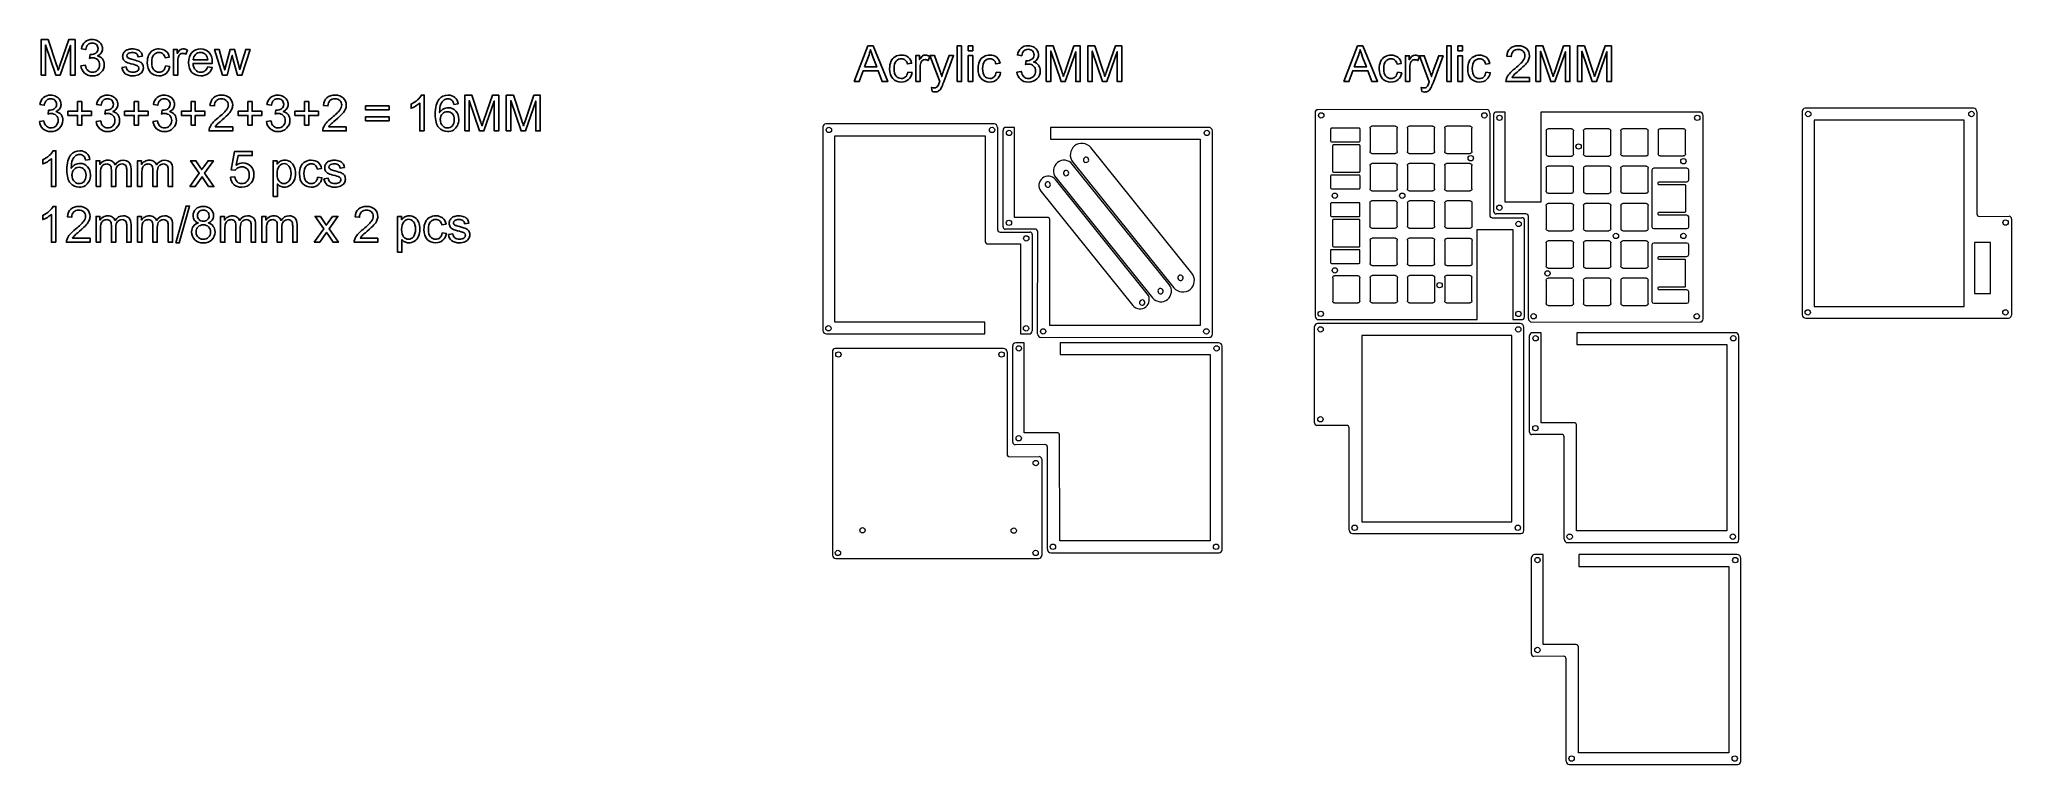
# Model space of a CAD drawing. Header units: centimetres. Extents: x -108 to -8, y -16 to 21.
import ezdxf

# ---------------------------------------------------------------- set-up
doc = ezdxf.new("R2010")
doc.units = ezdxf.units.CM
doc.header["$MEASUREMENT"] = 0
doc.layers.add('Layer 1', color=7, linetype='Continuous')

msp = doc.modelspace()

# ---------------------------------------------------------------- linework, layer by layer
at = {"layer": 'Layer 1', "color": 250, "lineweight": 20}
for centre in [(-42.72382, 17.18611), (-34.40172, 17.18637), (-33.62757, 17.06391), (-23.54153, 17.06299), (-17.88157, 17.25932), (-9.55947, 17.25958), (-67.83717, 16.44891), (-59.51507, 16.44917), (-58.64403, 16.29396), (-48.55799, 16.29304), (-33.63535, 12.48089), (-58.65181, 11.71094), (-32.65547, 11.65291), (-7.81322, 11.72612), (-57.76882, 10.91571), (-42.74929, 7.07081), (-32.66325, 7.06989), (-31.8891, 6.94743), (-23.567, 6.94769), (-17.90704, 7.14402), (-7.821, 7.1431), (-67.86264, 6.33361), (-57.7766, 6.33269), (-56.90556, 6.17748), (-48.58346, 6.17774), (-42.75591, 6.28106), (-32.66987, 6.28014), (-67.35155, 4.99888), (-59.02945, 4.99914), (-58.14815, 5.31209), (-48.06211, 5.31117), (-31.78888, 5.82808), (-21.70284, 5.82716), (-42.76369, 1.69804), (-31.79666, 1.24506), (-58.15593, 0.72907), (-57.2832, -0.53432), (-66.12045, -3.96089), (-58.40784, -3.98067), (-41.01744, -3.83542), (-32.69534, -3.83516), (-67.37702, -5.11642), (-57.29098, -5.11734), (-56.40968, -4.80439), (-48.08758, -4.80413), (-30.05041, -4.2884), (-21.72831, -4.28814), (-31.68982, -5.48291), (-21.60378, -5.48383), (-31.6976, -10.06593), (-29.95135, -15.59939), (-21.62925, -15.59913)]:
    msp.add_ellipse(centre, major_axis=(0, 0.13625), ratio=1, dxfattribs=at)
at = {"layer": 'Layer 1', "color": 250}
for points, knots in [([(-108.02173, 19.23282), (-108.02173, 19.23282), (-108.02173, 21.05146), (-108.02173, 21.05146), (-108.02173, 21.05146), (-107.66105, 21.05146), (-107.66105, 21.05146), (-107.66105, 21.05146), (-107.23094, 19.7641), (-107.23094, 19.7641), (-107.19115, 19.6443), (-107.16236, 19.55455), (-107.14416, 19.49486), (-107.12342, 19.5609), (-107.09082, 19.65827), (-107.04679, 19.78654), (-107.04679, 19.78654), (-106.60907, 21.05146), (-106.60907, 21.05146), (-106.60907, 21.05146), (-106.28691, 21.05146), (-106.28691, 21.05146), (-106.28691, 21.05146), (-106.28691, 19.23282), (-106.28691, 19.23282), (-106.28691, 19.23282), (-106.51805, 19.23282), (-106.51805, 19.23282), (-106.51805, 19.23282), (-106.51805, 20.75428), (-106.51805, 20.75428), (-106.51805, 20.75428), (-107.04891, 19.23282), (-107.04891, 19.23282), (-107.04891, 19.23282), (-107.26566, 19.23282), (-107.26566, 19.23282), (-107.26566, 19.23282), (-107.79059, 20.78222), (-107.79059, 20.78222), (-107.79059, 20.78222), (-107.79059, 19.23282), (-107.79059, 19.23282), (-107.79059, 19.23282), (-108.02173, 19.23282), (-108.02173, 19.23282)], [0, 0, 0, 0, 0.066666667, 0.066666667, 0.066666667, 0.133333333, 0.133333333, 0.133333333, 0.2, 0.2, 0.2, 0.266666667, 0.266666667, 0.266666667, 0.333333333, 0.333333333, 0.333333333, 0.4, 0.4, 0.4, 0.466666667, 0.466666667, 0.466666667, 0.533333333, 0.533333333, 0.533333333, 0.6, 0.6, 0.6, 0.666666667, 0.666666667, 0.666666667, 0.733333333, 0.733333333, 0.733333333, 0.8, 0.8, 0.8, 0.866666667, 0.866666667, 0.866666667, 0.933333333, 0.933333333, 0.933333333, 1, 1, 1, 1]), ([(-105.98973, 19.71542), (-105.98973, 19.71542), (-105.76621, 19.7459), (-105.76621, 19.7459), (-105.74039, 19.6189), (-105.69721, 19.52746), (-105.63582, 19.47158), (-105.57444, 19.4157), (-105.49909, 19.38776), (-105.40976, 19.38776), (-105.30393, 19.38776), (-105.21461, 19.42417), (-105.14264, 19.49698), (-105.07067, 19.56979), (-105.03469, 19.65996), (-105.03469, 19.76749), (-105.03469, 19.86994), (-105.06813, 19.9546), (-105.13544, 20.02149), (-105.20233, 20.08795), (-105.28742, 20.1214), (-105.39114, 20.1214), (-105.43347, 20.1214), (-105.48596, 20.11293), (-105.54904, 20.09642), (-105.54904, 20.09642), (-105.52406, 20.292), (-105.52406, 20.292), (-105.50925, 20.29031), (-105.49697, 20.28946), (-105.48808, 20.28946), (-105.39241, 20.28946), (-105.30689, 20.31444), (-105.23027, 20.36397), (-105.15407, 20.4135), (-105.11597, 20.4897), (-105.11597, 20.59257), (-105.11597, 20.67427), (-105.14391, 20.742), (-105.19937, 20.79577), (-105.25482, 20.84953), (-105.32637, 20.8762), (-105.414, 20.8762), (-105.5012, 20.8762), (-105.57359, 20.84868), (-105.63159, 20.79365), (-105.68959, 20.73862), (-105.72684, 20.65607), (-105.74335, 20.546), (-105.74335, 20.546), (-105.96687, 20.58664), (-105.96687, 20.58664), (-105.93935, 20.7365), (-105.87755, 20.85292), (-105.7806, 20.93547), (-105.68408, 21.01802), (-105.56343, 21.05908), (-105.4195, 21.05908), (-105.32044, 21.05908), (-105.229, 21.03791), (-105.1456, 20.99516), (-105.06178, 20.95282), (-104.99786, 20.89483), (-104.95383, 20.82159), (-104.90938, 20.74793), (-104.88737, 20.67004), (-104.88737, 20.58749), (-104.88737, 20.50917), (-104.90854, 20.43805), (-104.95045, 20.3737), (-104.99278, 20.30936), (-105.05543, 20.25813), (-105.13798, 20.22003), (-105.03046, 20.19548), (-104.94706, 20.14383), (-104.88737, 20.06552), (-104.8281, 19.98762), (-104.79847, 19.88941), (-104.79847, 19.77215), (-104.79847, 19.6134), (-104.85647, 19.47835), (-104.97204, 19.36786), (-105.08803, 19.25737), (-105.2345, 19.20234), (-105.41146, 19.20234), (-105.57105, 19.20234), (-105.70356, 19.25018), (-105.80897, 19.34543), (-105.9148, 19.44068), (-105.97491, 19.56387), (-105.98973, 19.71542)], [0, 0, 0, 0, 0.033333333, 0.033333333, 0.033333333, 0.066666667, 0.066666667, 0.066666667, 0.1, 0.1, 0.1, 0.133333333, 0.133333333, 0.133333333, 0.166666667, 0.166666667, 0.166666667, 0.2, 0.2, 0.2, 0.233333333, 0.233333333, 0.233333333, 0.266666667, 0.266666667, 0.266666667, 0.3, 0.3, 0.3, 0.333333333, 0.333333333, 0.333333333, 0.366666667, 0.366666667, 0.366666667, 0.4, 0.4, 0.4, 0.433333333, 0.433333333, 0.433333333, 0.466666667, 0.466666667, 0.466666667, 0.5, 0.5, 0.5, 0.533333333, 0.533333333, 0.533333333, 0.566666667, 0.566666667, 0.566666667, 0.6, 0.6, 0.6, 0.633333333, 0.633333333, 0.633333333, 0.666666667, 0.666666667, 0.666666667, 0.7, 0.7, 0.7, 0.733333333, 0.733333333, 0.733333333, 0.766666667, 0.766666667, 0.766666667, 0.8, 0.8, 0.8, 0.833333333, 0.833333333, 0.833333333, 0.866666667, 0.866666667, 0.866666667, 0.9, 0.9, 0.9, 0.933333333, 0.933333333, 0.933333333, 0.966666667, 0.966666667, 0.966666667, 1, 1, 1, 1]), ([(-103.89931, 19.62652), (-103.89931, 19.62652), (-103.67833, 19.66208), (-103.67833, 19.66208), (-103.66605, 19.5736), (-103.63134, 19.50587), (-103.57461, 19.45846), (-103.51789, 19.41147), (-103.4383, 19.38776), (-103.3367, 19.38776), (-103.23383, 19.38776), (-103.15763, 19.4085), (-103.10768, 19.45041), (-103.05815, 19.4919), (-103.03317, 19.54101), (-103.03317, 19.59731), (-103.03317, 19.64769), (-103.05561, 19.68748), (-103.10006, 19.71627), (-103.13138, 19.73616), (-103.20758, 19.76114), (-103.32866, 19.79204), (-103.49206, 19.83311), (-103.60509, 19.86867), (-103.66859, 19.89872), (-103.73167, 19.9292), (-103.77951, 19.97069), (-103.8121, 20.02403), (-103.8447, 20.07695), (-103.86121, 20.13579), (-103.86121, 20.20014), (-103.86121, 20.25898), (-103.84766, 20.31317), (-103.82099, 20.36312), (-103.7939, 20.41307), (-103.75749, 20.45456), (-103.71135, 20.48758), (-103.67664, 20.51298), (-103.62922, 20.53457), (-103.56953, 20.55235), (-103.50942, 20.57013), (-103.4455, 20.57902), (-103.37692, 20.57902), (-103.27362, 20.57902), (-103.18303, 20.5642), (-103.10514, 20.53415), (-103.02682, 20.50451), (-102.96925, 20.46387), (-102.93199, 20.41307), (-102.89516, 20.36185), (-102.86934, 20.29369), (-102.85537, 20.20818), (-102.85537, 20.20818), (-103.07381, 20.1777), (-103.07381, 20.1777), (-103.08355, 20.24628), (-103.11233, 20.30004), (-103.15975, 20.33857), (-103.20716, 20.37709), (-103.27405, 20.39614), (-103.36083, 20.39614), (-103.46285, 20.39614), (-103.53609, 20.37921), (-103.57969, 20.34534), (-103.6233, 20.31147), (-103.64531, 20.27168), (-103.64531, 20.22638), (-103.64531, 20.1976), (-103.63642, 20.17135), (-103.61822, 20.14807), (-103.60001, 20.12436), (-103.57165, 20.10446), (-103.5327, 20.0888), (-103.51027, 20.08033), (-103.44507, 20.06128), (-103.33585, 20.03165), (-103.17837, 19.98974), (-103.06831, 19.95503), (-103.00565, 19.92836), (-102.943, 19.90169), (-102.89389, 19.86232), (-102.85833, 19.81152), (-102.82235, 19.76029), (-102.80457, 19.69679), (-102.80457, 19.62059), (-102.80457, 19.54651), (-102.82616, 19.47666), (-102.86976, 19.41104), (-102.91337, 19.34543), (-102.97602, 19.29463), (-103.05772, 19.25864), (-103.13985, 19.22266), (-103.23256, 19.20488), (-103.33585, 19.20488), (-103.50688, 19.20488), (-103.63769, 19.24044), (-103.72744, 19.31114), (-103.81718, 19.38226), (-103.87433, 19.48724), (-103.89931, 19.62652)], [0, 0, 0, 0, 0.03030303, 0.03030303, 0.03030303, 0.060606061, 0.060606061, 0.060606061, 0.090909091, 0.090909091, 0.090909091, 0.121212121, 0.121212121, 0.121212121, 0.151515152, 0.151515152, 0.151515152, 0.181818182, 0.181818182, 0.181818182, 0.212121212, 0.212121212, 0.212121212, 0.242424242, 0.242424242, 0.242424242, 0.272727273, 0.272727273, 0.272727273, 0.303030303, 0.303030303, 0.303030303, 0.333333333, 0.333333333, 0.333333333, 0.363636364, 0.363636364, 0.363636364, 0.393939394, 0.393939394, 0.393939394, 0.424242424, 0.424242424, 0.424242424, 0.454545455, 0.454545455, 0.454545455, 0.484848485, 0.484848485, 0.484848485, 0.515151515, 0.515151515, 0.515151515, 0.545454545, 0.545454545, 0.545454545, 0.575757576, 0.575757576, 0.575757576, 0.606060606, 0.606060606, 0.606060606, 0.636363636, 0.636363636, 0.636363636, 0.666666667, 0.666666667, 0.666666667, 0.696969697, 0.696969697, 0.696969697, 0.727272727, 0.727272727, 0.727272727, 0.757575758, 0.757575758, 0.757575758, 0.787878788, 0.787878788, 0.787878788, 0.818181818, 0.818181818, 0.818181818, 0.848484848, 0.848484848, 0.848484848, 0.878787879, 0.878787879, 0.878787879, 0.909090909, 0.909090909, 0.909090909, 0.939393939, 0.939393939, 0.939393939, 0.96969697, 0.96969697, 0.96969697, 1, 1, 1, 1]), ([(-101.67935, 19.71542), (-101.67935, 19.71542), (-101.46091, 19.68494), (-101.46091, 19.68494), (-101.48504, 19.53466), (-101.546, 19.41739), (-101.64464, 19.3323), (-101.74327, 19.24721), (-101.86477, 19.20488), (-102.00828, 19.20488), (-102.1882, 19.20488), (-102.33298, 19.26372), (-102.4422, 19.38141), (-102.55184, 19.4991), (-102.60645, 19.66758), (-102.60645, 19.88687), (-102.60645, 20.02911), (-102.58274, 20.15315), (-102.53575, 20.25983), (-102.48876, 20.36608), (-102.41722, 20.44609), (-102.3207, 20.49901), (-102.2246, 20.55235), (-102.12004, 20.57902), (-102.00659, 20.57902), (-101.86392, 20.57902), (-101.74666, 20.54304), (-101.65607, 20.47065), (-101.56505, 20.39826), (-101.50663, 20.29539), (-101.48123, 20.16246), (-101.48123, 20.16246), (-101.69713, 20.12944), (-101.69713, 20.12944), (-101.71787, 20.21792), (-101.75428, 20.28438), (-101.8072, 20.32925), (-101.85969, 20.3737), (-101.92319, 20.39614), (-101.9977, 20.39614), (-102.1103, 20.39614), (-102.20174, 20.35592), (-102.27244, 20.27549), (-102.34271, 20.19463), (-102.37785, 20.06763), (-102.37785, 19.89322), (-102.37785, 19.71627), (-102.34398, 19.588), (-102.27625, 19.50799), (-102.20809, 19.42798), (-102.11962, 19.38776), (-102.01082, 19.38776), (-101.92277, 19.38776), (-101.84953, 19.41443), (-101.79111, 19.46819), (-101.73227, 19.52153), (-101.69501, 19.60408), (-101.67935, 19.71542)], [0, 0, 0, 0, 0.052631579, 0.052631579, 0.052631579, 0.105263158, 0.105263158, 0.105263158, 0.157894737, 0.157894737, 0.157894737, 0.210526316, 0.210526316, 0.210526316, 0.263157895, 0.263157895, 0.263157895, 0.315789474, 0.315789474, 0.315789474, 0.368421053, 0.368421053, 0.368421053, 0.421052632, 0.421052632, 0.421052632, 0.473684211, 0.473684211, 0.473684211, 0.526315789, 0.526315789, 0.526315789, 0.578947368, 0.578947368, 0.578947368, 0.631578947, 0.631578947, 0.631578947, 0.684210526, 0.684210526, 0.684210526, 0.736842105, 0.736842105, 0.736842105, 0.789473684, 0.789473684, 0.789473684, 0.842105263, 0.842105263, 0.842105263, 0.894736842, 0.894736842, 0.894736842, 0.947368421, 0.947368421, 0.947368421, 1, 1, 1, 1]), ([(-101.27295, 19.23282), (-101.27295, 19.23282), (-101.27295, 20.55108), (-101.27295, 20.55108), (-101.27295, 20.55108), (-101.07229, 20.55108), (-101.07229, 20.55108), (-101.07229, 20.55108), (-101.07229, 20.34915), (-101.07229, 20.34915), (-101.02107, 20.44271), (-100.97365, 20.50451), (-100.93005, 20.53415), (-100.88645, 20.5642), (-100.83861, 20.57902), (-100.78654, 20.57902), (-100.71119, 20.57902), (-100.63456, 20.55531), (-100.55667, 20.50832), (-100.55667, 20.50832), (-100.63626, 20.30216), (-100.63626, 20.30216), (-100.69044, 20.33264), (-100.74463, 20.34788), (-100.79882, 20.34788), (-100.8475, 20.34788), (-100.8911, 20.33306), (-100.92963, 20.30385), (-100.96815, 20.27464), (-100.99567, 20.234), (-101.01218, 20.18193), (-101.03715, 20.10277), (-101.04943, 20.01599), (-101.04943, 19.92158), (-101.04943, 19.92158), (-101.04943, 19.23282), (-101.04943, 19.23282), (-101.04943, 19.23282), (-101.27295, 19.23282), (-101.27295, 19.23282)], [0, 0, 0, 0, 0.076923077, 0.076923077, 0.076923077, 0.153846154, 0.153846154, 0.153846154, 0.230769231, 0.230769231, 0.230769231, 0.307692308, 0.307692308, 0.307692308, 0.384615385, 0.384615385, 0.384615385, 0.461538462, 0.461538462, 0.461538462, 0.538461538, 0.538461538, 0.538461538, 0.615384615, 0.615384615, 0.615384615, 0.692307692, 0.692307692, 0.692307692, 0.769230769, 0.769230769, 0.769230769, 0.846153846, 0.846153846, 0.846153846, 0.923076923, 0.923076923, 0.923076923, 1, 1, 1, 1]), ([(-99.52543, 19.65954), (-99.52543, 19.65954), (-99.29429, 19.62906), (-99.29429, 19.62906), (-99.33027, 19.49486), (-99.39758, 19.3903), (-99.4958, 19.31622), (-99.59401, 19.24213), (-99.71932, 19.20488), (-99.87214, 19.20488), (-100.06433, 19.20488), (-100.21673, 19.26415), (-100.32934, 19.38268), (-100.44195, 19.50079), (-100.49825, 19.66716), (-100.49825, 19.88094), (-100.49825, 20.10192), (-100.44152, 20.2738), (-100.32765, 20.39572), (-100.21377, 20.51806), (-100.06603, 20.57902), (-99.88442, 20.57902), (-99.70873, 20.57902), (-99.56522, 20.51933), (-99.45389, 20.39953), (-99.34255, 20.27972), (-99.28667, 20.11124), (-99.28667, 19.89407), (-99.28667, 19.88094), (-99.28709, 19.86105), (-99.28794, 19.8348), (-99.28794, 19.8348), (-100.26965, 19.8348), (-100.26965, 19.8348), (-100.26118, 19.69044), (-100.22054, 19.57953), (-100.14688, 19.50291), (-100.07365, 19.42628), (-99.98178, 19.38776), (-99.87214, 19.38776), (-99.79044, 19.38776), (-99.72059, 19.40935), (-99.66301, 19.45253), (-99.60502, 19.49571), (-99.5593, 19.56471), (-99.52543, 19.65954)], [0, 0, 0, 0, 0.066666667, 0.066666667, 0.066666667, 0.133333333, 0.133333333, 0.133333333, 0.2, 0.2, 0.2, 0.266666667, 0.266666667, 0.266666667, 0.333333333, 0.333333333, 0.333333333, 0.4, 0.4, 0.4, 0.466666667, 0.466666667, 0.466666667, 0.533333333, 0.533333333, 0.533333333, 0.6, 0.6, 0.6, 0.666666667, 0.666666667, 0.666666667, 0.733333333, 0.733333333, 0.733333333, 0.8, 0.8, 0.8, 0.866666667, 0.866666667, 0.866666667, 0.933333333, 0.933333333, 0.933333333, 1, 1, 1, 1]), ([(-100.25695, 20.01768), (-100.25695, 20.01768), (-99.52289, 20.01768), (-99.52289, 20.01768), (-99.53263, 20.12859), (-99.56099, 20.21157), (-99.60713, 20.26702), (-99.67783, 20.35296), (-99.77012, 20.39614), (-99.88315, 20.39614), (-99.98559, 20.39614), (-100.07153, 20.36185), (-100.14138, 20.29327), (-100.21081, 20.22469), (-100.24933, 20.13283), (-100.25695, 20.01768)], [0, 0, 0, 0, 0.2, 0.2, 0.2, 0.4, 0.4, 0.4, 0.6, 0.6, 0.6, 0.8, 0.8, 0.8, 1, 1, 1, 1]), ([(-98.77486, 19.23282), (-98.77486, 19.23282), (-99.17322, 20.55108), (-99.17322, 20.55108), (-99.17322, 20.55108), (-98.93954, 20.55108), (-98.93954, 20.55108), (-98.93954, 20.55108), (-98.72914, 19.79035), (-98.72914, 19.79035), (-98.72914, 19.79035), (-98.65464, 19.50714), (-98.65464, 19.50714), (-98.65167, 19.52111), (-98.62881, 19.6117), (-98.58648, 19.77892), (-98.58648, 19.77892), (-98.37778, 20.55108), (-98.37778, 20.55108), (-98.37778, 20.55108), (-98.14875, 20.55108), (-98.14875, 20.55108), (-98.14875, 20.55108), (-97.95021, 19.78569), (-97.95021, 19.78569), (-97.95021, 19.78569), (-97.88544, 19.53466), (-97.88544, 19.53466), (-97.88544, 19.53466), (-97.80966, 19.78908), (-97.80966, 19.78908), (-97.80966, 19.78908), (-97.58191, 20.55108), (-97.58191, 20.55108), (-97.58191, 20.55108), (-97.36474, 20.55108), (-97.36474, 20.55108), (-97.36474, 20.55108), (-97.77834, 19.23282), (-97.77834, 19.23282), (-97.77834, 19.23282), (-98.00948, 19.23282), (-98.00948, 19.23282), (-98.00948, 19.23282), (-98.2186, 20.02149), (-98.2186, 20.02149), (-98.2186, 20.02149), (-98.27152, 20.24713), (-98.27152, 20.24713), (-98.27152, 20.24713), (-98.53822, 19.23282), (-98.53822, 19.23282), (-98.53822, 19.23282), (-98.77486, 19.23282), (-98.77486, 19.23282)], [0, 0, 0, 0, 0.055555556, 0.055555556, 0.055555556, 0.111111111, 0.111111111, 0.111111111, 0.166666667, 0.166666667, 0.166666667, 0.222222222, 0.222222222, 0.222222222, 0.277777778, 0.277777778, 0.277777778, 0.333333333, 0.333333333, 0.333333333, 0.388888889, 0.388888889, 0.388888889, 0.444444444, 0.444444444, 0.444444444, 0.5, 0.5, 0.5, 0.555555556, 0.555555556, 0.555555556, 0.611111111, 0.611111111, 0.611111111, 0.666666667, 0.666666667, 0.666666667, 0.722222222, 0.722222222, 0.722222222, 0.777777778, 0.777777778, 0.777777778, 0.833333333, 0.833333333, 0.833333333, 0.888888889, 0.888888889, 0.888888889, 0.944444444, 0.944444444, 0.944444444, 1, 1, 1, 1]), ([(-66.54028, 18.91531), (-66.54028, 18.91531), (-65.84263, 20.73395), (-65.84263, 20.73395), (-65.84263, 20.73395), (-65.57804, 20.73395), (-65.57804, 20.73395), (-65.57804, 20.73395), (-64.83763, 18.91531), (-64.83763, 18.91531), (-64.83763, 18.91531), (-65.11153, 18.91531), (-65.11153, 18.91531), (-65.11153, 18.91531), (-65.32193, 19.46649), (-65.32193, 19.46649), (-65.32193, 19.46649), (-66.08774, 19.46649), (-66.08774, 19.46649), (-66.08774, 19.46649), (-66.28501, 18.91531), (-66.28501, 18.91531), (-66.28501, 18.91531), (-66.54028, 18.91531), (-66.54028, 18.91531)], [0, 0, 0, 0, 0.125, 0.125, 0.125, 0.25, 0.25, 0.25, 0.375, 0.375, 0.375, 0.5, 0.5, 0.5, 0.625, 0.625, 0.625, 0.75, 0.75, 0.75, 0.875, 0.875, 0.875, 1, 1, 1, 1]), ([(-66.01704, 19.66207), (-66.01704, 19.66207), (-65.39728, 19.66207), (-65.39728, 19.66207), (-65.39728, 19.66207), (-65.58693, 20.16626), (-65.58693, 20.16626), (-65.64408, 20.31951), (-65.68726, 20.44608), (-65.71732, 20.54599), (-65.7423, 20.42746), (-65.77574, 20.31104), (-65.81765, 20.19589), (-65.81765, 20.19589), (-66.01704, 19.66207), (-66.01704, 19.66207)], [0, 0, 0, 0, 0.2, 0.2, 0.2, 0.4, 0.4, 0.4, 0.6, 0.6, 0.6, 0.8, 0.8, 0.8, 1, 1, 1, 1]), ([(-63.81359, 19.39791), (-63.81359, 19.39791), (-63.59515, 19.36743), (-63.59515, 19.36743), (-63.61928, 19.21715), (-63.68024, 19.09988), (-63.77888, 19.01479), (-63.87751, 18.9297), (-63.99901, 18.88737), (-64.14252, 18.88737), (-64.32244, 18.88737), (-64.46722, 18.94621), (-64.57644, 19.0639), (-64.68608, 19.18159), (-64.74069, 19.35007), (-64.74069, 19.56936), (-64.74069, 19.7116), (-64.71698, 19.83564), (-64.66999, 19.94232), (-64.623, 20.04857), (-64.55146, 20.12858), (-64.45494, 20.1815), (-64.35884, 20.23484), (-64.25428, 20.26151), (-64.14083, 20.26151), (-63.99816, 20.26151), (-63.8809, 20.22553), (-63.79031, 20.15314), (-63.69929, 20.08075), (-63.64087, 19.97788), (-63.61547, 19.84495), (-63.61547, 19.84495), (-63.83137, 19.81193), (-63.83137, 19.81193), (-63.85211, 19.90041), (-63.88852, 19.96687), (-63.94144, 20.01174), (-63.99393, 20.05619), (-64.05743, 20.07863), (-64.13194, 20.07863), (-64.24454, 20.07863), (-64.33598, 20.03841), (-64.40668, 19.95798), (-64.47695, 19.87712), (-64.51209, 19.75012), (-64.51209, 19.57571), (-64.51209, 19.39876), (-64.47822, 19.27049), (-64.41049, 19.19048), (-64.34233, 19.11047), (-64.25386, 19.07025), (-64.14506, 19.07025), (-64.05701, 19.07025), (-63.98377, 19.09692), (-63.92535, 19.15068), (-63.86651, 19.20402), (-63.82925, 19.28657), (-63.81359, 19.39791)], [0, 0, 0, 0, 0.052631579, 0.052631579, 0.052631579, 0.105263158, 0.105263158, 0.105263158, 0.157894737, 0.157894737, 0.157894737, 0.210526316, 0.210526316, 0.210526316, 0.263157895, 0.263157895, 0.263157895, 0.315789474, 0.315789474, 0.315789474, 0.368421053, 0.368421053, 0.368421053, 0.421052632, 0.421052632, 0.421052632, 0.473684211, 0.473684211, 0.473684211, 0.526315789, 0.526315789, 0.526315789, 0.578947368, 0.578947368, 0.578947368, 0.631578947, 0.631578947, 0.631578947, 0.684210526, 0.684210526, 0.684210526, 0.736842105, 0.736842105, 0.736842105, 0.789473684, 0.789473684, 0.789473684, 0.842105263, 0.842105263, 0.842105263, 0.894736842, 0.894736842, 0.894736842, 0.947368421, 0.947368421, 0.947368421, 1, 1, 1, 1]), ([(-63.40719, 18.91531), (-63.40719, 18.91531), (-63.40719, 20.23357), (-63.40719, 20.23357), (-63.40719, 20.23357), (-63.20653, 20.23357), (-63.20653, 20.23357), (-63.20653, 20.23357), (-63.20653, 20.03164), (-63.20653, 20.03164), (-63.15531, 20.1252), (-63.10789, 20.187), (-63.06429, 20.21664), (-63.02069, 20.24669), (-62.97285, 20.26151), (-62.92078, 20.26151), (-62.84543, 20.26151), (-62.7688, 20.2378), (-62.69091, 20.19081), (-62.69091, 20.19081), (-62.7705, 19.98465), (-62.7705, 19.98465), (-62.82468, 20.01513), (-62.87887, 20.03037), (-62.93306, 20.03037), (-62.98174, 20.03037), (-63.02534, 20.01555), (-63.06387, 19.98634), (-63.10239, 19.95713), (-63.12991, 19.91649), (-63.14642, 19.86442), (-63.17139, 19.78526), (-63.18367, 19.69848), (-63.18367, 19.60407), (-63.18367, 19.60407), (-63.18367, 18.91531), (-63.18367, 18.91531), (-63.18367, 18.91531), (-63.40719, 18.91531), (-63.40719, 18.91531)], [0, 0, 0, 0, 0.076923077, 0.076923077, 0.076923077, 0.153846154, 0.153846154, 0.153846154, 0.230769231, 0.230769231, 0.230769231, 0.307692308, 0.307692308, 0.307692308, 0.384615385, 0.384615385, 0.384615385, 0.461538462, 0.461538462, 0.461538462, 0.538461538, 0.538461538, 0.538461538, 0.615384615, 0.615384615, 0.615384615, 0.692307692, 0.692307692, 0.692307692, 0.769230769, 0.769230769, 0.769230769, 0.846153846, 0.846153846, 0.846153846, 0.923076923, 0.923076923, 0.923076923, 1, 1, 1, 1]), ([(-62.56899, 18.40858), (-62.56899, 18.40858), (-62.59439, 18.61517), (-62.59439, 18.61517), (-62.54528, 18.60204), (-62.50295, 18.59527), (-62.46654, 18.59527), (-62.41659, 18.59527), (-62.3768, 18.60374), (-62.34716, 18.62025), (-62.31711, 18.63676), (-62.29255, 18.66004), (-62.2735, 18.68967), (-62.25953, 18.71211), (-62.23667, 18.76757), (-62.20535, 18.85647), (-62.20111, 18.86874), (-62.19476, 18.88695), (-62.18545, 18.91108), (-62.18545, 18.91108), (-62.68583, 20.23357), (-62.68583, 20.23357), (-62.68583, 20.23357), (-62.44707, 20.23357), (-62.44707, 20.23357), (-62.44707, 20.23357), (-62.1719, 19.47242), (-62.1719, 19.47242), (-62.13592, 19.37632), (-62.10417, 19.27472), (-62.07581, 19.16804), (-62.04998, 19.26837), (-62.0195, 19.36743), (-61.98394, 19.4648), (-61.98394, 19.4648), (-61.70285, 20.23357), (-61.70285, 20.23357), (-61.70285, 20.23357), (-61.47975, 20.23357), (-61.47975, 20.23357), (-61.47975, 20.23357), (-61.97802, 18.89245), (-61.97802, 18.89245), (-62.03178, 18.74809), (-62.07369, 18.64903), (-62.10375, 18.59442), (-62.14354, 18.52119), (-62.18926, 18.46742), (-62.24048, 18.43313), (-62.29213, 18.39884), (-62.35351, 18.38191), (-62.42463, 18.38191), (-62.46781, 18.38191), (-62.51607, 18.3908), (-62.56899, 18.40858)], [0, 0, 0, 0, 0.055555556, 0.055555556, 0.055555556, 0.111111111, 0.111111111, 0.111111111, 0.166666667, 0.166666667, 0.166666667, 0.222222222, 0.222222222, 0.222222222, 0.277777778, 0.277777778, 0.277777778, 0.333333333, 0.333333333, 0.333333333, 0.388888889, 0.388888889, 0.388888889, 0.444444444, 0.444444444, 0.444444444, 0.5, 0.5, 0.5, 0.555555556, 0.555555556, 0.555555556, 0.611111111, 0.611111111, 0.611111111, 0.666666667, 0.666666667, 0.666666667, 0.722222222, 0.722222222, 0.722222222, 0.777777778, 0.777777778, 0.777777778, 0.833333333, 0.833333333, 0.833333333, 0.888888889, 0.888888889, 0.888888889, 0.944444444, 0.944444444, 0.944444444, 1, 1, 1, 1]), ([(-61.29391, 18.91531), (-61.29391, 18.91531), (-61.29391, 20.73395), (-61.29391, 20.73395), (-61.29391, 20.73395), (-61.07039, 20.73395), (-61.07039, 20.73395), (-61.07039, 20.73395), (-61.07039, 18.91531), (-61.07039, 18.91531), (-61.07039, 18.91531), (-61.29391, 18.91531), (-61.29391, 18.91531)], [0, 0, 0, 0, 0.25, 0.25, 0.25, 0.5, 0.5, 0.5, 0.75, 0.75, 0.75, 1, 1, 1, 1]), ([(-60.72453, 20.47995), (-60.72453, 20.47995), (-60.72453, 20.73395), (-60.72453, 20.73395), (-60.72453, 20.73395), (-60.50101, 20.73395), (-60.50101, 20.73395), (-60.50101, 20.73395), (-60.50101, 20.47995), (-60.50101, 20.47995), (-60.50101, 20.47995), (-60.72453, 20.47995), (-60.72453, 20.47995)], [0, 0, 0, 0, 0.25, 0.25, 0.25, 0.5, 0.5, 0.5, 0.75, 0.75, 0.75, 1, 1, 1, 1]), ([(-60.72453, 18.91531), (-60.72453, 18.91531), (-60.72453, 20.23357), (-60.72453, 20.23357), (-60.72453, 20.23357), (-60.50101, 20.23357), (-60.50101, 20.23357), (-60.50101, 20.23357), (-60.50101, 18.91531), (-60.50101, 18.91531), (-60.50101, 18.91531), (-60.72453, 18.91531), (-60.72453, 18.91531)], [0, 0, 0, 0, 0.25, 0.25, 0.25, 0.5, 0.5, 0.5, 0.75, 0.75, 0.75, 1, 1, 1, 1]), ([(-59.29917, 19.39791), (-59.29917, 19.39791), (-59.08073, 19.36743), (-59.08073, 19.36743), (-59.10486, 19.21715), (-59.16582, 19.09988), (-59.26446, 19.01479), (-59.36309, 18.9297), (-59.48459, 18.88737), (-59.6281, 18.88737), (-59.80802, 18.88737), (-59.9528, 18.94621), (-60.06202, 19.0639), (-60.17166, 19.18159), (-60.22627, 19.35007), (-60.22627, 19.56936), (-60.22627, 19.7116), (-60.20256, 19.83564), (-60.15557, 19.94232), (-60.10858, 20.04857), (-60.03704, 20.12858), (-59.94052, 20.1815), (-59.84442, 20.23484), (-59.73986, 20.26151), (-59.62641, 20.26151), (-59.48374, 20.26151), (-59.36648, 20.22553), (-59.27589, 20.15314), (-59.18487, 20.08075), (-59.12645, 19.97788), (-59.10105, 19.84495), (-59.10105, 19.84495), (-59.31695, 19.81193), (-59.31695, 19.81193), (-59.33769, 19.90041), (-59.3741, 19.96687), (-59.42702, 20.01174), (-59.47951, 20.05619), (-59.54301, 20.07863), (-59.61752, 20.07863), (-59.73012, 20.07863), (-59.82156, 20.03841), (-59.89226, 19.95798), (-59.96253, 19.87712), (-59.99767, 19.75012), (-59.99767, 19.57571), (-59.99767, 19.39876), (-59.9638, 19.27049), (-59.89607, 19.19048), (-59.82791, 19.11047), (-59.73944, 19.07025), (-59.63064, 19.07025), (-59.54259, 19.07025), (-59.46935, 19.09692), (-59.41093, 19.15068), (-59.35209, 19.20402), (-59.31483, 19.28657), (-59.29917, 19.39791)], [0, 0, 0, 0, 0.052631579, 0.052631579, 0.052631579, 0.105263158, 0.105263158, 0.105263158, 0.157894737, 0.157894737, 0.157894737, 0.210526316, 0.210526316, 0.210526316, 0.263157895, 0.263157895, 0.263157895, 0.315789474, 0.315789474, 0.315789474, 0.368421053, 0.368421053, 0.368421053, 0.421052632, 0.421052632, 0.421052632, 0.473684211, 0.473684211, 0.473684211, 0.526315789, 0.526315789, 0.526315789, 0.578947368, 0.578947368, 0.578947368, 0.631578947, 0.631578947, 0.631578947, 0.684210526, 0.684210526, 0.684210526, 0.736842105, 0.736842105, 0.736842105, 0.789473684, 0.789473684, 0.789473684, 0.842105263, 0.842105263, 0.842105263, 0.894736842, 0.894736842, 0.894736842, 0.947368421, 0.947368421, 0.947368421, 1, 1, 1, 1]), ([(-58.24549, 19.39791), (-58.24549, 19.39791), (-58.02197, 19.42839), (-58.02197, 19.42839), (-57.99615, 19.30139), (-57.95297, 19.20995), (-57.89158, 19.15407), (-57.8302, 19.09819), (-57.75485, 19.07025), (-57.66552, 19.07025), (-57.55969, 19.07025), (-57.47037, 19.10666), (-57.3984, 19.17947), (-57.32643, 19.25228), (-57.29045, 19.34245), (-57.29045, 19.44998), (-57.29045, 19.55243), (-57.32389, 19.63709), (-57.3912, 19.70398), (-57.45809, 19.77044), (-57.54318, 19.80389), (-57.6469, 19.80389), (-57.68923, 19.80389), (-57.74172, 19.79542), (-57.8048, 19.77891), (-57.8048, 19.77891), (-57.77982, 19.97449), (-57.77982, 19.97449), (-57.76501, 19.9728), (-57.75273, 19.97195), (-57.74384, 19.97195), (-57.64817, 19.97195), (-57.56265, 19.99693), (-57.48603, 20.04646), (-57.40983, 20.09599), (-57.37173, 20.17219), (-57.37173, 20.27506), (-57.37173, 20.35676), (-57.39967, 20.42449), (-57.45513, 20.47826), (-57.51058, 20.53202), (-57.58213, 20.55869), (-57.66976, 20.55869), (-57.75696, 20.55869), (-57.82935, 20.53117), (-57.88735, 20.47614), (-57.94535, 20.42111), (-57.9826, 20.33856), (-57.99911, 20.22849), (-57.99911, 20.22849), (-58.22263, 20.26913), (-58.22263, 20.26913), (-58.19511, 20.41899), (-58.13331, 20.53541), (-58.03636, 20.61796), (-57.93984, 20.70051), (-57.81919, 20.74157), (-57.67526, 20.74157), (-57.5762, 20.74157), (-57.48476, 20.7204), (-57.40136, 20.67765), (-57.31754, 20.63531), (-57.25362, 20.57732), (-57.20959, 20.50408), (-57.16514, 20.43042), (-57.14313, 20.35253), (-57.14313, 20.26998), (-57.14313, 20.19166), (-57.1643, 20.12054), (-57.20621, 20.05619), (-57.24854, 19.99185), (-57.31119, 19.94062), (-57.39374, 19.90252), (-57.28622, 19.87797), (-57.20282, 19.82632), (-57.14313, 19.74801), (-57.08386, 19.67011), (-57.05423, 19.5719), (-57.05423, 19.45464), (-57.05423, 19.29589), (-57.11223, 19.16084), (-57.2278, 19.05035), (-57.34379, 18.93986), (-57.49026, 18.88483), (-57.66722, 18.88483), (-57.82681, 18.88483), (-57.95932, 18.93267), (-58.06473, 19.02792), (-58.17056, 19.12317), (-58.23067, 19.24636), (-58.24549, 19.39791)], [0, 0, 0, 0, 0.033333333, 0.033333333, 0.033333333, 0.066666667, 0.066666667, 0.066666667, 0.1, 0.1, 0.1, 0.133333333, 0.133333333, 0.133333333, 0.166666667, 0.166666667, 0.166666667, 0.2, 0.2, 0.2, 0.233333333, 0.233333333, 0.233333333, 0.266666667, 0.266666667, 0.266666667, 0.3, 0.3, 0.3, 0.333333333, 0.333333333, 0.333333333, 0.366666667, 0.366666667, 0.366666667, 0.4, 0.4, 0.4, 0.433333333, 0.433333333, 0.433333333, 0.466666667, 0.466666667, 0.466666667, 0.5, 0.5, 0.5, 0.533333333, 0.533333333, 0.533333333, 0.566666667, 0.566666667, 0.566666667, 0.6, 0.6, 0.6, 0.633333333, 0.633333333, 0.633333333, 0.666666667, 0.666666667, 0.666666667, 0.7, 0.7, 0.7, 0.733333333, 0.733333333, 0.733333333, 0.766666667, 0.766666667, 0.766666667, 0.8, 0.8, 0.8, 0.833333333, 0.833333333, 0.833333333, 0.866666667, 0.866666667, 0.866666667, 0.9, 0.9, 0.9, 0.933333333, 0.933333333, 0.933333333, 0.966666667, 0.966666667, 0.966666667, 1, 1, 1, 1]), ([(-56.74901, 18.91531), (-56.74901, 18.91531), (-56.74901, 20.73395), (-56.74901, 20.73395), (-56.74901, 20.73395), (-56.38833, 20.73395), (-56.38833, 20.73395), (-56.38833, 20.73395), (-55.95822, 19.44659), (-55.95822, 19.44659), (-55.91843, 19.32679), (-55.88964, 19.23704), (-55.87144, 19.17735), (-55.8507, 19.24339), (-55.8181, 19.34076), (-55.77407, 19.46903), (-55.77407, 19.46903), (-55.33635, 20.73395), (-55.33635, 20.73395), (-55.33635, 20.73395), (-55.01419, 20.73395), (-55.01419, 20.73395), (-55.01419, 20.73395), (-55.01419, 18.91531), (-55.01419, 18.91531), (-55.01419, 18.91531), (-55.24533, 18.91531), (-55.24533, 18.91531), (-55.24533, 18.91531), (-55.24533, 20.43677), (-55.24533, 20.43677), (-55.24533, 20.43677), (-55.77619, 18.91531), (-55.77619, 18.91531), (-55.77619, 18.91531), (-55.99294, 18.91531), (-55.99294, 18.91531), (-55.99294, 18.91531), (-56.51787, 20.46471), (-56.51787, 20.46471), (-56.51787, 20.46471), (-56.51787, 18.91531), (-56.51787, 18.91531), (-56.51787, 18.91531), (-56.74901, 18.91531), (-56.74901, 18.91531)], [0, 0, 0, 0, 0.066666667, 0.066666667, 0.066666667, 0.133333333, 0.133333333, 0.133333333, 0.2, 0.2, 0.2, 0.266666667, 0.266666667, 0.266666667, 0.333333333, 0.333333333, 0.333333333, 0.4, 0.4, 0.4, 0.466666667, 0.466666667, 0.466666667, 0.533333333, 0.533333333, 0.533333333, 0.6, 0.6, 0.6, 0.666666667, 0.666666667, 0.666666667, 0.733333333, 0.733333333, 0.733333333, 0.8, 0.8, 0.8, 0.866666667, 0.866666667, 0.866666667, 0.933333333, 0.933333333, 0.933333333, 1, 1, 1, 1]), ([(-54.63319, 18.91531), (-54.63319, 18.91531), (-54.63319, 20.73395), (-54.63319, 20.73395), (-54.63319, 20.73395), (-54.27251, 20.73395), (-54.27251, 20.73395), (-54.27251, 20.73395), (-53.8424, 19.44659), (-53.8424, 19.44659), (-53.80261, 19.32679), (-53.77382, 19.23704), (-53.75562, 19.17735), (-53.73488, 19.24339), (-53.70228, 19.34076), (-53.65825, 19.46903), (-53.65825, 19.46903), (-53.22053, 20.73395), (-53.22053, 20.73395), (-53.22053, 20.73395), (-52.89837, 20.73395), (-52.89837, 20.73395), (-52.89837, 20.73395), (-52.89837, 18.91531), (-52.89837, 18.91531), (-52.89837, 18.91531), (-53.12951, 18.91531), (-53.12951, 18.91531), (-53.12951, 18.91531), (-53.12951, 20.43677), (-53.12951, 20.43677), (-53.12951, 20.43677), (-53.66037, 18.91531), (-53.66037, 18.91531), (-53.66037, 18.91531), (-53.87712, 18.91531), (-53.87712, 18.91531), (-53.87712, 18.91531), (-54.40205, 20.46471), (-54.40205, 20.46471), (-54.40205, 20.46471), (-54.40205, 18.91531), (-54.40205, 18.91531), (-54.40205, 18.91531), (-54.63319, 18.91531), (-54.63319, 18.91531)], [0, 0, 0, 0, 0.066666667, 0.066666667, 0.066666667, 0.133333333, 0.133333333, 0.133333333, 0.2, 0.2, 0.2, 0.266666667, 0.266666667, 0.266666667, 0.333333333, 0.333333333, 0.333333333, 0.4, 0.4, 0.4, 0.466666667, 0.466666667, 0.466666667, 0.533333333, 0.533333333, 0.533333333, 0.6, 0.6, 0.6, 0.666666667, 0.666666667, 0.666666667, 0.733333333, 0.733333333, 0.733333333, 0.8, 0.8, 0.8, 0.866666667, 0.866666667, 0.866666667, 0.933333333, 0.933333333, 0.933333333, 1, 1, 1, 1]), ([(-41.56361, 18.91111), (-41.56361, 18.91111), (-40.86596, 20.72975), (-40.86596, 20.72975), (-40.86596, 20.72975), (-40.60137, 20.72975), (-40.60137, 20.72975), (-40.60137, 20.72975), (-39.86096, 18.91111), (-39.86096, 18.91111), (-39.86096, 18.91111), (-40.13486, 18.91111), (-40.13486, 18.91111), (-40.13486, 18.91111), (-40.34526, 19.46229), (-40.34526, 19.46229), (-40.34526, 19.46229), (-41.11107, 19.46229), (-41.11107, 19.46229), (-41.11107, 19.46229), (-41.30834, 18.91111), (-41.30834, 18.91111), (-41.30834, 18.91111), (-41.56361, 18.91111), (-41.56361, 18.91111)], [0, 0, 0, 0, 0.125, 0.125, 0.125, 0.25, 0.25, 0.25, 0.375, 0.375, 0.375, 0.5, 0.5, 0.5, 0.625, 0.625, 0.625, 0.75, 0.75, 0.75, 0.875, 0.875, 0.875, 1, 1, 1, 1]), ([(-41.04037, 19.65787), (-41.04037, 19.65787), (-40.42061, 19.65787), (-40.42061, 19.65787), (-40.42061, 19.65787), (-40.61026, 20.16206), (-40.61026, 20.16206), (-40.66741, 20.31531), (-40.71059, 20.44188), (-40.74065, 20.54179), (-40.76563, 20.42326), (-40.79907, 20.30684), (-40.84098, 20.19169), (-40.84098, 20.19169), (-41.04037, 19.65787), (-41.04037, 19.65787)], [0, 0, 0, 0, 0.2, 0.2, 0.2, 0.4, 0.4, 0.4, 0.6, 0.6, 0.6, 0.8, 0.8, 0.8, 1, 1, 1, 1]), ([(-38.83692, 19.39371), (-38.83692, 19.39371), (-38.61848, 19.36323), (-38.61848, 19.36323), (-38.64261, 19.21295), (-38.70357, 19.09568), (-38.80221, 19.01059), (-38.90084, 18.9255), (-39.02234, 18.88317), (-39.16585, 18.88317), (-39.34577, 18.88317), (-39.49055, 18.94201), (-39.59977, 19.0597), (-39.70941, 19.17739), (-39.76402, 19.34587), (-39.76402, 19.56516), (-39.76402, 19.7074), (-39.74031, 19.83144), (-39.69332, 19.93812), (-39.64633, 20.04437), (-39.57479, 20.12438), (-39.47827, 20.1773), (-39.38217, 20.23064), (-39.27761, 20.25731), (-39.16416, 20.25731), (-39.02149, 20.25731), (-38.90423, 20.22133), (-38.81364, 20.14894), (-38.72262, 20.07655), (-38.6642, 19.97368), (-38.6388, 19.84075), (-38.6388, 19.84075), (-38.8547, 19.80773), (-38.8547, 19.80773), (-38.87544, 19.89621), (-38.91185, 19.96267), (-38.96477, 20.00754), (-39.01726, 20.05199), (-39.08076, 20.07443), (-39.15527, 20.07443), (-39.26787, 20.07443), (-39.35931, 20.03421), (-39.43001, 19.95378), (-39.50028, 19.87292), (-39.53542, 19.74592), (-39.53542, 19.57151), (-39.53542, 19.39456), (-39.50155, 19.26629), (-39.43382, 19.18628), (-39.36566, 19.10627), (-39.27719, 19.06605), (-39.16839, 19.06605), (-39.08034, 19.06605), (-39.0071, 19.09272), (-38.94868, 19.14648), (-38.88984, 19.19982), (-38.85258, 19.28237), (-38.83692, 19.39371)], [0, 0, 0, 0, 0.052631579, 0.052631579, 0.052631579, 0.105263158, 0.105263158, 0.105263158, 0.157894737, 0.157894737, 0.157894737, 0.210526316, 0.210526316, 0.210526316, 0.263157895, 0.263157895, 0.263157895, 0.315789474, 0.315789474, 0.315789474, 0.368421053, 0.368421053, 0.368421053, 0.421052632, 0.421052632, 0.421052632, 0.473684211, 0.473684211, 0.473684211, 0.526315789, 0.526315789, 0.526315789, 0.578947368, 0.578947368, 0.578947368, 0.631578947, 0.631578947, 0.631578947, 0.684210526, 0.684210526, 0.684210526, 0.736842105, 0.736842105, 0.736842105, 0.789473684, 0.789473684, 0.789473684, 0.842105263, 0.842105263, 0.842105263, 0.894736842, 0.894736842, 0.894736842, 0.947368421, 0.947368421, 0.947368421, 1, 1, 1, 1]), ([(-38.43052, 18.91111), (-38.43052, 18.91111), (-38.43052, 20.22937), (-38.43052, 20.22937), (-38.43052, 20.22937), (-38.22986, 20.22937), (-38.22986, 20.22937), (-38.22986, 20.22937), (-38.22986, 20.02744), (-38.22986, 20.02744), (-38.17864, 20.121), (-38.13122, 20.1828), (-38.08762, 20.21244), (-38.04402, 20.24249), (-37.99618, 20.25731), (-37.94411, 20.25731), (-37.86876, 20.25731), (-37.79213, 20.2336), (-37.71424, 20.18661), (-37.71424, 20.18661), (-37.79383, 19.98045), (-37.79383, 19.98045), (-37.84801, 20.01093), (-37.9022, 20.02617), (-37.95639, 20.02617), (-38.00507, 20.02617), (-38.04867, 20.01135), (-38.0872, 19.98214), (-38.12572, 19.95293), (-38.15324, 19.91229), (-38.16975, 19.86022), (-38.19472, 19.78106), (-38.207, 19.69428), (-38.207, 19.59987), (-38.207, 19.59987), (-38.207, 18.91111), (-38.207, 18.91111), (-38.207, 18.91111), (-38.43052, 18.91111), (-38.43052, 18.91111)], [0, 0, 0, 0, 0.076923077, 0.076923077, 0.076923077, 0.153846154, 0.153846154, 0.153846154, 0.230769231, 0.230769231, 0.230769231, 0.307692308, 0.307692308, 0.307692308, 0.384615385, 0.384615385, 0.384615385, 0.461538462, 0.461538462, 0.461538462, 0.538461538, 0.538461538, 0.538461538, 0.615384615, 0.615384615, 0.615384615, 0.692307692, 0.692307692, 0.692307692, 0.769230769, 0.769230769, 0.769230769, 0.846153846, 0.846153846, 0.846153846, 0.923076923, 0.923076923, 0.923076923, 1, 1, 1, 1]), ([(-37.59232, 18.40438), (-37.59232, 18.40438), (-37.61772, 18.61097), (-37.61772, 18.61097), (-37.56861, 18.59784), (-37.52628, 18.59107), (-37.48987, 18.59107), (-37.43992, 18.59107), (-37.40013, 18.59954), (-37.37049, 18.61605), (-37.34044, 18.63256), (-37.31588, 18.65584), (-37.29683, 18.68547), (-37.28286, 18.70791), (-37.26, 18.76337), (-37.22868, 18.85227), (-37.22444, 18.86454), (-37.21809, 18.88275), (-37.20878, 18.90688), (-37.20878, 18.90688), (-37.70916, 20.22937), (-37.70916, 20.22937), (-37.70916, 20.22937), (-37.4704, 20.22937), (-37.4704, 20.22937), (-37.4704, 20.22937), (-37.19523, 19.46822), (-37.19523, 19.46822), (-37.15925, 19.37212), (-37.1275, 19.27052), (-37.09914, 19.16384), (-37.07331, 19.26417), (-37.04283, 19.36323), (-37.00727, 19.4606), (-37.00727, 19.4606), (-36.72618, 20.22937), (-36.72618, 20.22937), (-36.72618, 20.22937), (-36.50308, 20.22937), (-36.50308, 20.22937), (-36.50308, 20.22937), (-37.00135, 18.88825), (-37.00135, 18.88825), (-37.05511, 18.74389), (-37.09702, 18.64483), (-37.12708, 18.59022), (-37.16687, 18.51699), (-37.21259, 18.46322), (-37.26381, 18.42893), (-37.31546, 18.39464), (-37.37684, 18.37771), (-37.44796, 18.37771), (-37.49114, 18.37771), (-37.5394, 18.3866), (-37.59232, 18.40438)], [0, 0, 0, 0, 0.055555556, 0.055555556, 0.055555556, 0.111111111, 0.111111111, 0.111111111, 0.166666667, 0.166666667, 0.166666667, 0.222222222, 0.222222222, 0.222222222, 0.277777778, 0.277777778, 0.277777778, 0.333333333, 0.333333333, 0.333333333, 0.388888889, 0.388888889, 0.388888889, 0.444444444, 0.444444444, 0.444444444, 0.5, 0.5, 0.5, 0.555555556, 0.555555556, 0.555555556, 0.611111111, 0.611111111, 0.611111111, 0.666666667, 0.666666667, 0.666666667, 0.722222222, 0.722222222, 0.722222222, 0.777777778, 0.777777778, 0.777777778, 0.833333333, 0.833333333, 0.833333333, 0.888888889, 0.888888889, 0.888888889, 0.944444444, 0.944444444, 0.944444444, 1, 1, 1, 1]), ([(-36.31724, 18.91111), (-36.31724, 18.91111), (-36.31724, 20.72975), (-36.31724, 20.72975), (-36.31724, 20.72975), (-36.09372, 20.72975), (-36.09372, 20.72975), (-36.09372, 20.72975), (-36.09372, 18.91111), (-36.09372, 18.91111), (-36.09372, 18.91111), (-36.31724, 18.91111), (-36.31724, 18.91111)], [0, 0, 0, 0, 0.25, 0.25, 0.25, 0.5, 0.5, 0.5, 0.75, 0.75, 0.75, 1, 1, 1, 1]), ([(-35.74786, 20.47575), (-35.74786, 20.47575), (-35.74786, 20.72975), (-35.74786, 20.72975), (-35.74786, 20.72975), (-35.52434, 20.72975), (-35.52434, 20.72975), (-35.52434, 20.72975), (-35.52434, 20.47575), (-35.52434, 20.47575), (-35.52434, 20.47575), (-35.74786, 20.47575), (-35.74786, 20.47575)], [0, 0, 0, 0, 0.25, 0.25, 0.25, 0.5, 0.5, 0.5, 0.75, 0.75, 0.75, 1, 1, 1, 1]), ([(-35.74786, 18.91111), (-35.74786, 18.91111), (-35.74786, 20.22937), (-35.74786, 20.22937), (-35.74786, 20.22937), (-35.52434, 20.22937), (-35.52434, 20.22937), (-35.52434, 20.22937), (-35.52434, 18.91111), (-35.52434, 18.91111), (-35.52434, 18.91111), (-35.74786, 18.91111), (-35.74786, 18.91111)], [0, 0, 0, 0, 0.25, 0.25, 0.25, 0.5, 0.5, 0.5, 0.75, 0.75, 0.75, 1, 1, 1, 1]), ([(-34.3225, 19.39371), (-34.3225, 19.39371), (-34.10406, 19.36323), (-34.10406, 19.36323), (-34.12819, 19.21295), (-34.18915, 19.09568), (-34.28779, 19.01059), (-34.38642, 18.9255), (-34.50792, 18.88317), (-34.65143, 18.88317), (-34.83135, 18.88317), (-34.97613, 18.94201), (-35.08535, 19.0597), (-35.19499, 19.17739), (-35.2496, 19.34587), (-35.2496, 19.56516), (-35.2496, 19.7074), (-35.22589, 19.83144), (-35.1789, 19.93812), (-35.13191, 20.04437), (-35.06037, 20.12438), (-34.96385, 20.1773), (-34.86775, 20.23064), (-34.76319, 20.25731), (-34.64974, 20.25731), (-34.50707, 20.25731), (-34.38981, 20.22133), (-34.29922, 20.14894), (-34.2082, 20.07655), (-34.14978, 19.97368), (-34.12438, 19.84075), (-34.12438, 19.84075), (-34.34028, 19.80773), (-34.34028, 19.80773), (-34.36102, 19.89621), (-34.39743, 19.96267), (-34.45035, 20.00754), (-34.50284, 20.05199), (-34.56634, 20.07443), (-34.64085, 20.07443), (-34.75345, 20.07443), (-34.84489, 20.03421), (-34.91559, 19.95378), (-34.98586, 19.87292), (-35.021, 19.74592), (-35.021, 19.57151), (-35.021, 19.39456), (-34.98713, 19.26629), (-34.9194, 19.18628), (-34.85124, 19.10627), (-34.76277, 19.06605), (-34.65397, 19.06605), (-34.56592, 19.06605), (-34.49268, 19.09272), (-34.43426, 19.14648), (-34.37542, 19.19982), (-34.33816, 19.28237), (-34.3225, 19.39371)], [0, 0, 0, 0, 0.052631579, 0.052631579, 0.052631579, 0.105263158, 0.105263158, 0.105263158, 0.157894737, 0.157894737, 0.157894737, 0.210526316, 0.210526316, 0.210526316, 0.263157895, 0.263157895, 0.263157895, 0.315789474, 0.315789474, 0.315789474, 0.368421053, 0.368421053, 0.368421053, 0.421052632, 0.421052632, 0.421052632, 0.473684211, 0.473684211, 0.473684211, 0.526315789, 0.526315789, 0.526315789, 0.578947368, 0.578947368, 0.578947368, 0.631578947, 0.631578947, 0.631578947, 0.684210526, 0.684210526, 0.684210526, 0.736842105, 0.736842105, 0.736842105, 0.789473684, 0.789473684, 0.789473684, 0.842105263, 0.842105263, 0.842105263, 0.894736842, 0.894736842, 0.894736842, 0.947368421, 0.947368421, 0.947368421, 1, 1, 1, 1]), ([(-32.09788, 19.12447), (-32.09788, 19.12447), (-32.09788, 18.91111), (-32.09788, 18.91111), (-32.09788, 18.91111), (-33.30184, 18.91111), (-33.30184, 18.91111), (-33.30353, 18.96487), (-33.29464, 19.01652), (-33.27559, 19.06647), (-33.24469, 19.14818), (-33.19516, 19.22903), (-33.127, 19.3082), (-33.05885, 19.38736), (-32.96148, 19.4788), (-32.8349, 19.58252), (-32.63805, 19.74465), (-32.50428, 19.87292), (-32.43443, 19.96775), (-32.36416, 20.06258), (-32.32902, 20.15232), (-32.32902, 20.23699), (-32.32902, 20.32547), (-32.36077, 20.39997), (-32.42427, 20.46093), (-32.48777, 20.52147), (-32.57074, 20.55195), (-32.67277, 20.55195), (-32.78072, 20.55195), (-32.86708, 20.51978), (-32.93185, 20.45543), (-32.99662, 20.39151), (-33.02921, 20.30261), (-33.03006, 20.18873), (-33.03006, 20.18873), (-33.25866, 20.21159), (-33.25866, 20.21159), (-33.243, 20.38262), (-33.18373, 20.513), (-33.08128, 20.60275), (-32.97841, 20.6925), (-32.84083, 20.73737), (-32.66769, 20.73737), (-32.49327, 20.73737), (-32.35484, 20.68911), (-32.25324, 20.59217), (-32.15122, 20.49522), (-32.10042, 20.375), (-32.10042, 20.23191), (-32.10042, 20.1591), (-32.11524, 20.08755), (-32.14529, 20.01728), (-32.17493, 19.94658), (-32.22446, 19.8725), (-32.29346, 19.79461), (-32.36289, 19.71714), (-32.47761, 19.61003), (-32.63763, 19.47457), (-32.77183, 19.36196), (-32.85819, 19.28576), (-32.89629, 19.24554), (-32.93439, 19.20533), (-32.96571, 19.16511), (-32.99069, 19.12447), (-32.99069, 19.12447), (-32.09788, 19.12447), (-32.09788, 19.12447)], [0, 0, 0, 0, 0.045454545, 0.045454545, 0.045454545, 0.090909091, 0.090909091, 0.090909091, 0.136363636, 0.136363636, 0.136363636, 0.181818182, 0.181818182, 0.181818182, 0.227272727, 0.227272727, 0.227272727, 0.272727273, 0.272727273, 0.272727273, 0.318181818, 0.318181818, 0.318181818, 0.363636364, 0.363636364, 0.363636364, 0.409090909, 0.409090909, 0.409090909, 0.454545455, 0.454545455, 0.454545455, 0.5, 0.5, 0.5, 0.545454545, 0.545454545, 0.545454545, 0.590909091, 0.590909091, 0.590909091, 0.636363636, 0.636363636, 0.636363636, 0.681818182, 0.681818182, 0.681818182, 0.727272727, 0.727272727, 0.727272727, 0.772727273, 0.772727273, 0.772727273, 0.818181818, 0.818181818, 0.818181818, 0.863636364, 0.863636364, 0.863636364, 0.909090909, 0.909090909, 0.909090909, 0.954545455, 0.954545455, 0.954545455, 1, 1, 1, 1]), ([(-31.77234, 18.91111), (-31.77234, 18.91111), (-31.77234, 20.72975), (-31.77234, 20.72975), (-31.77234, 20.72975), (-31.41166, 20.72975), (-31.41166, 20.72975), (-31.41166, 20.72975), (-30.98155, 19.44239), (-30.98155, 19.44239), (-30.94176, 19.32259), (-30.91297, 19.23284), (-30.89477, 19.17315), (-30.87403, 19.23919), (-30.84143, 19.33656), (-30.7974, 19.46483), (-30.7974, 19.46483), (-30.35968, 20.72975), (-30.35968, 20.72975), (-30.35968, 20.72975), (-30.03752, 20.72975), (-30.03752, 20.72975), (-30.03752, 20.72975), (-30.03752, 18.91111), (-30.03752, 18.91111), (-30.03752, 18.91111), (-30.26866, 18.91111), (-30.26866, 18.91111), (-30.26866, 18.91111), (-30.26866, 20.43257), (-30.26866, 20.43257), (-30.26866, 20.43257), (-30.79952, 18.91111), (-30.79952, 18.91111), (-30.79952, 18.91111), (-31.01627, 18.91111), (-31.01627, 18.91111), (-31.01627, 18.91111), (-31.5412, 20.46051), (-31.5412, 20.46051), (-31.5412, 20.46051), (-31.5412, 18.91111), (-31.5412, 18.91111), (-31.5412, 18.91111), (-31.77234, 18.91111), (-31.77234, 18.91111)], [0, 0, 0, 0, 0.066666667, 0.066666667, 0.066666667, 0.133333333, 0.133333333, 0.133333333, 0.2, 0.2, 0.2, 0.266666667, 0.266666667, 0.266666667, 0.333333333, 0.333333333, 0.333333333, 0.4, 0.4, 0.4, 0.466666667, 0.466666667, 0.466666667, 0.533333333, 0.533333333, 0.533333333, 0.6, 0.6, 0.6, 0.666666667, 0.666666667, 0.666666667, 0.733333333, 0.733333333, 0.733333333, 0.8, 0.8, 0.8, 0.866666667, 0.866666667, 0.866666667, 0.933333333, 0.933333333, 0.933333333, 1, 1, 1, 1]), ([(-29.65652, 18.91111), (-29.65652, 18.91111), (-29.65652, 20.72975), (-29.65652, 20.72975), (-29.65652, 20.72975), (-29.29584, 20.72975), (-29.29584, 20.72975), (-29.29584, 20.72975), (-28.86573, 19.44239), (-28.86573, 19.44239), (-28.82594, 19.32259), (-28.79715, 19.23284), (-28.77895, 19.17315), (-28.75821, 19.23919), (-28.72561, 19.33656), (-28.68158, 19.46483), (-28.68158, 19.46483), (-28.24386, 20.72975), (-28.24386, 20.72975), (-28.24386, 20.72975), (-27.9217, 20.72975), (-27.9217, 20.72975), (-27.9217, 20.72975), (-27.9217, 18.91111), (-27.9217, 18.91111), (-27.9217, 18.91111), (-28.15284, 18.91111), (-28.15284, 18.91111), (-28.15284, 18.91111), (-28.15284, 20.43257), (-28.15284, 20.43257), (-28.15284, 20.43257), (-28.6837, 18.91111), (-28.6837, 18.91111), (-28.6837, 18.91111), (-28.90045, 18.91111), (-28.90045, 18.91111), (-28.90045, 18.91111), (-29.42538, 20.46051), (-29.42538, 20.46051), (-29.42538, 20.46051), (-29.42538, 18.91111), (-29.42538, 18.91111), (-29.42538, 18.91111), (-29.65652, 18.91111), (-29.65652, 18.91111)], [0, 0, 0, 0, 0.066666667, 0.066666667, 0.066666667, 0.133333333, 0.133333333, 0.133333333, 0.2, 0.2, 0.2, 0.266666667, 0.266666667, 0.266666667, 0.333333333, 0.333333333, 0.333333333, 0.4, 0.4, 0.4, 0.466666667, 0.466666667, 0.466666667, 0.533333333, 0.533333333, 0.533333333, 0.6, 0.6, 0.6, 0.666666667, 0.666666667, 0.666666667, 0.733333333, 0.733333333, 0.733333333, 0.8, 0.8, 0.8, 0.866666667, 0.866666667, 0.866666667, 0.933333333, 0.933333333, 0.933333333, 1, 1, 1, 1]), ([(-108.10555, 16.87781), (-108.10555, 16.87781), (-107.88203, 16.90829), (-107.88203, 16.90829), (-107.85621, 16.78129), (-107.81303, 16.68985), (-107.75164, 16.63397), (-107.69026, 16.57809), (-107.61491, 16.55015), (-107.52558, 16.55015), (-107.41975, 16.55015), (-107.33043, 16.58656), (-107.25846, 16.65937), (-107.18649, 16.73218), (-107.15051, 16.82235), (-107.15051, 16.92988), (-107.15051, 17.03233), (-107.18395, 17.11699), (-107.25126, 17.18388), (-107.31815, 17.25034), (-107.40324, 17.28379), (-107.50696, 17.28379), (-107.54929, 17.28379), (-107.60178, 17.27532), (-107.66486, 17.25881), (-107.66486, 17.25881), (-107.63988, 17.45439), (-107.63988, 17.45439), (-107.62507, 17.4527), (-107.61279, 17.45185), (-107.6039, 17.45185), (-107.50823, 17.45185), (-107.42271, 17.47683), (-107.34609, 17.52636), (-107.26989, 17.57589), (-107.23179, 17.65209), (-107.23179, 17.75496), (-107.23179, 17.83666), (-107.25973, 17.90439), (-107.31519, 17.95816), (-107.37064, 18.01192), (-107.44219, 18.03859), (-107.52982, 18.03859), (-107.61702, 18.03859), (-107.68941, 18.01107), (-107.74741, 17.95604), (-107.80541, 17.90101), (-107.84266, 17.81846), (-107.85917, 17.70839), (-107.85917, 17.70839), (-108.08269, 17.74903), (-108.08269, 17.74903), (-108.05517, 17.89889), (-107.99337, 18.01531), (-107.89642, 18.09786), (-107.7999, 18.18041), (-107.67925, 18.22147), (-107.53532, 18.22147), (-107.43626, 18.22147), (-107.34482, 18.2003), (-107.26142, 18.15755), (-107.1776, 18.11521), (-107.11368, 18.05722), (-107.06965, 17.98398), (-107.0252, 17.91032), (-107.00319, 17.83243), (-107.00319, 17.74988), (-107.00319, 17.67156), (-107.02436, 17.60044), (-107.06627, 17.53609), (-107.1086, 17.47175), (-107.17125, 17.42052), (-107.2538, 17.38242), (-107.14628, 17.35787), (-107.06288, 17.30622), (-107.00319, 17.22791), (-106.94392, 17.15001), (-106.91429, 17.0518), (-106.91429, 16.93454), (-106.91429, 16.77579), (-106.97229, 16.64074), (-107.08786, 16.53025), (-107.20385, 16.41976), (-107.35032, 16.36473), (-107.52728, 16.36473), (-107.68687, 16.36473), (-107.81938, 16.41257), (-107.92479, 16.50782), (-108.03062, 16.60307), (-108.09073, 16.72626), (-108.10555, 16.87781)], [0, 0, 0, 0, 0.033333333, 0.033333333, 0.033333333, 0.066666667, 0.066666667, 0.066666667, 0.1, 0.1, 0.1, 0.133333333, 0.133333333, 0.133333333, 0.166666667, 0.166666667, 0.166666667, 0.2, 0.2, 0.2, 0.233333333, 0.233333333, 0.233333333, 0.266666667, 0.266666667, 0.266666667, 0.3, 0.3, 0.3, 0.333333333, 0.333333333, 0.333333333, 0.366666667, 0.366666667, 0.366666667, 0.4, 0.4, 0.4, 0.433333333, 0.433333333, 0.433333333, 0.466666667, 0.466666667, 0.466666667, 0.5, 0.5, 0.5, 0.533333333, 0.533333333, 0.533333333, 0.566666667, 0.566666667, 0.566666667, 0.6, 0.6, 0.6, 0.633333333, 0.633333333, 0.633333333, 0.666666667, 0.666666667, 0.666666667, 0.7, 0.7, 0.7, 0.733333333, 0.733333333, 0.733333333, 0.766666667, 0.766666667, 0.766666667, 0.8, 0.8, 0.8, 0.833333333, 0.833333333, 0.833333333, 0.866666667, 0.866666667, 0.866666667, 0.9, 0.9, 0.9, 0.933333333, 0.933333333, 0.933333333, 0.966666667, 0.966666667, 0.966666667, 1, 1, 1, 1]), ([(-105.20953, 16.87781), (-105.20953, 16.87781), (-104.98601, 16.90829), (-104.98601, 16.90829), (-104.96019, 16.78129), (-104.91701, 16.68985), (-104.85562, 16.63397), (-104.79424, 16.57809), (-104.71889, 16.55015), (-104.62956, 16.55015), (-104.52373, 16.55015), (-104.43441, 16.58656), (-104.36244, 16.65937), (-104.29047, 16.73218), (-104.25449, 16.82235), (-104.25449, 16.92988), (-104.25449, 17.03233), (-104.28793, 17.11699), (-104.35524, 17.18388), (-104.42213, 17.25034), (-104.50722, 17.28379), (-104.61094, 17.28379), (-104.65327, 17.28379), (-104.70576, 17.27532), (-104.76884, 17.25881), (-104.76884, 17.25881), (-104.74386, 17.45439), (-104.74386, 17.45439), (-104.72905, 17.4527), (-104.71677, 17.45185), (-104.70788, 17.45185), (-104.61221, 17.45185), (-104.52669, 17.47683), (-104.45007, 17.52636), (-104.37387, 17.57589), (-104.33577, 17.65209), (-104.33577, 17.75496), (-104.33577, 17.83666), (-104.36371, 17.90439), (-104.41917, 17.95816), (-104.47462, 18.01192), (-104.54617, 18.03859), (-104.6338, 18.03859), (-104.721, 18.03859), (-104.79339, 18.01107), (-104.85139, 17.95604), (-104.90939, 17.90101), (-104.94664, 17.81846), (-104.96315, 17.70839), (-104.96315, 17.70839), (-105.18667, 17.74903), (-105.18667, 17.74903), (-105.15915, 17.89889), (-105.09735, 18.01531), (-105.0004, 18.09786), (-104.90388, 18.18041), (-104.78323, 18.22147), (-104.6393, 18.22147), (-104.54024, 18.22147), (-104.4488, 18.2003), (-104.3654, 18.15755), (-104.28158, 18.11521), (-104.21766, 18.05722), (-104.17363, 17.98398), (-104.12918, 17.91032), (-104.10717, 17.83243), (-104.10717, 17.74988), (-104.10717, 17.67156), (-104.12834, 17.60044), (-104.17025, 17.53609), (-104.21258, 17.47175), (-104.27523, 17.42052), (-104.35778, 17.38242), (-104.25026, 17.35787), (-104.16686, 17.30622), (-104.10717, 17.22791), (-104.0479, 17.15001), (-104.01827, 17.0518), (-104.01827, 16.93454), (-104.01827, 16.77579), (-104.07627, 16.64074), (-104.19184, 16.53025), (-104.30783, 16.41976), (-104.4543, 16.36473), (-104.63126, 16.36473), (-104.79085, 16.36473), (-104.92336, 16.41257), (-105.02877, 16.50782), (-105.1346, 16.60307), (-105.19471, 16.72626), (-105.20953, 16.87781)], [0, 0, 0, 0, 0.033333333, 0.033333333, 0.033333333, 0.066666667, 0.066666667, 0.066666667, 0.1, 0.1, 0.1, 0.133333333, 0.133333333, 0.133333333, 0.166666667, 0.166666667, 0.166666667, 0.2, 0.2, 0.2, 0.233333333, 0.233333333, 0.233333333, 0.266666667, 0.266666667, 0.266666667, 0.3, 0.3, 0.3, 0.333333333, 0.333333333, 0.333333333, 0.366666667, 0.366666667, 0.366666667, 0.4, 0.4, 0.4, 0.433333333, 0.433333333, 0.433333333, 0.466666667, 0.466666667, 0.466666667, 0.5, 0.5, 0.5, 0.533333333, 0.533333333, 0.533333333, 0.566666667, 0.566666667, 0.566666667, 0.6, 0.6, 0.6, 0.633333333, 0.633333333, 0.633333333, 0.666666667, 0.666666667, 0.666666667, 0.7, 0.7, 0.7, 0.733333333, 0.733333333, 0.733333333, 0.766666667, 0.766666667, 0.766666667, 0.8, 0.8, 0.8, 0.833333333, 0.833333333, 0.833333333, 0.866666667, 0.866666667, 0.866666667, 0.9, 0.9, 0.9, 0.933333333, 0.933333333, 0.933333333, 0.966666667, 0.966666667, 0.966666667, 1, 1, 1, 1]), ([(-102.31351, 16.87781), (-102.31351, 16.87781), (-102.08999, 16.90829), (-102.08999, 16.90829), (-102.06417, 16.78129), (-102.02099, 16.68985), (-101.9596, 16.63397), (-101.89822, 16.57809), (-101.82287, 16.55015), (-101.73354, 16.55015), (-101.62771, 16.55015), (-101.53839, 16.58656), (-101.46642, 16.65937), (-101.39445, 16.73218), (-101.35847, 16.82235), (-101.35847, 16.92988), (-101.35847, 17.03233), (-101.39191, 17.11699), (-101.45922, 17.18388), (-101.52611, 17.25034), (-101.6112, 17.28379), (-101.71492, 17.28379), (-101.75725, 17.28379), (-101.80974, 17.27532), (-101.87282, 17.25881), (-101.87282, 17.25881), (-101.84784, 17.45439), (-101.84784, 17.45439), (-101.83303, 17.4527), (-101.82075, 17.45185), (-101.81186, 17.45185), (-101.71619, 17.45185), (-101.63067, 17.47683), (-101.55405, 17.52636), (-101.47785, 17.57589), (-101.43975, 17.65209), (-101.43975, 17.75496), (-101.43975, 17.83666), (-101.46769, 17.90439), (-101.52315, 17.95816), (-101.5786, 18.01192), (-101.65015, 18.03859), (-101.73778, 18.03859), (-101.82498, 18.03859), (-101.89737, 18.01107), (-101.95537, 17.95604), (-102.01337, 17.90101), (-102.05062, 17.81846), (-102.06713, 17.70839), (-102.06713, 17.70839), (-102.29065, 17.74903), (-102.29065, 17.74903), (-102.26313, 17.89889), (-102.20133, 18.01531), (-102.10438, 18.09786), (-102.00786, 18.18041), (-101.88721, 18.22147), (-101.74328, 18.22147), (-101.64422, 18.22147), (-101.55278, 18.2003), (-101.46938, 18.15755), (-101.38556, 18.11521), (-101.32164, 18.05722), (-101.27761, 17.98398), (-101.23316, 17.91032), (-101.21115, 17.83243), (-101.21115, 17.74988), (-101.21115, 17.67156), (-101.23232, 17.60044), (-101.27423, 17.53609), (-101.31656, 17.47175), (-101.37921, 17.42052), (-101.46176, 17.38242), (-101.35424, 17.35787), (-101.27084, 17.30622), (-101.21115, 17.22791), (-101.15188, 17.15001), (-101.12225, 17.0518), (-101.12225, 16.93454), (-101.12225, 16.77579), (-101.18025, 16.64074), (-101.29582, 16.53025), (-101.41181, 16.41976), (-101.55828, 16.36473), (-101.73524, 16.36473), (-101.89483, 16.36473), (-102.02734, 16.41257), (-102.13275, 16.50782), (-102.23858, 16.60307), (-102.29869, 16.72626), (-102.31351, 16.87781)], [0, 0, 0, 0, 0.033333333, 0.033333333, 0.033333333, 0.066666667, 0.066666667, 0.066666667, 0.1, 0.1, 0.1, 0.133333333, 0.133333333, 0.133333333, 0.166666667, 0.166666667, 0.166666667, 0.2, 0.2, 0.2, 0.233333333, 0.233333333, 0.233333333, 0.266666667, 0.266666667, 0.266666667, 0.3, 0.3, 0.3, 0.333333333, 0.333333333, 0.333333333, 0.366666667, 0.366666667, 0.366666667, 0.4, 0.4, 0.4, 0.433333333, 0.433333333, 0.433333333, 0.466666667, 0.466666667, 0.466666667, 0.5, 0.5, 0.5, 0.533333333, 0.533333333, 0.533333333, 0.566666667, 0.566666667, 0.566666667, 0.6, 0.6, 0.6, 0.633333333, 0.633333333, 0.633333333, 0.666666667, 0.666666667, 0.666666667, 0.7, 0.7, 0.7, 0.733333333, 0.733333333, 0.733333333, 0.766666667, 0.766666667, 0.766666667, 0.8, 0.8, 0.8, 0.833333333, 0.833333333, 0.833333333, 0.866666667, 0.866666667, 0.866666667, 0.9, 0.9, 0.9, 0.933333333, 0.933333333, 0.933333333, 0.966666667, 0.966666667, 0.966666667, 1, 1, 1, 1]), ([(-98.24655, 16.60857), (-98.24655, 16.60857), (-98.24655, 16.39521), (-98.24655, 16.39521), (-98.24655, 16.39521), (-99.45051, 16.39521), (-99.45051, 16.39521), (-99.4522, 16.44897), (-99.44331, 16.50062), (-99.42426, 16.55057), (-99.39336, 16.63228), (-99.34383, 16.71313), (-99.27567, 16.7923), (-99.20752, 16.87146), (-99.11015, 16.9629), (-98.98357, 17.06662), (-98.78672, 17.22875), (-98.65295, 17.35702), (-98.5831, 17.45185), (-98.51283, 17.54668), (-98.47769, 17.63642), (-98.47769, 17.72109), (-98.47769, 17.80957), (-98.50944, 17.88407), (-98.57294, 17.94503), (-98.63644, 18.00557), (-98.71941, 18.03605), (-98.82144, 18.03605), (-98.92939, 18.03605), (-99.01575, 18.00388), (-99.08052, 17.93953), (-99.14529, 17.87561), (-99.17788, 17.78671), (-99.17873, 17.67283), (-99.17873, 17.67283), (-99.40733, 17.69569), (-99.40733, 17.69569), (-99.39167, 17.86672), (-99.3324, 17.9971), (-99.22995, 18.08685), (-99.12708, 18.1766), (-98.9895, 18.22147), (-98.81636, 18.22147), (-98.64194, 18.22147), (-98.50351, 18.17321), (-98.40191, 18.07627), (-98.29989, 17.97932), (-98.24909, 17.8591), (-98.24909, 17.71601), (-98.24909, 17.6432), (-98.26391, 17.57165), (-98.29396, 17.50138), (-98.3236, 17.43068), (-98.37313, 17.3566), (-98.44213, 17.27871), (-98.51156, 17.20124), (-98.62628, 17.09413), (-98.7863, 16.95867), (-98.9205, 16.84606), (-99.00686, 16.76986), (-99.04496, 16.72964), (-99.08306, 16.68943), (-99.11438, 16.64921), (-99.13936, 16.60857), (-99.13936, 16.60857), (-98.24655, 16.60857), (-98.24655, 16.60857)], [0, 0, 0, 0, 0.045454545, 0.045454545, 0.045454545, 0.090909091, 0.090909091, 0.090909091, 0.136363636, 0.136363636, 0.136363636, 0.181818182, 0.181818182, 0.181818182, 0.227272727, 0.227272727, 0.227272727, 0.272727273, 0.272727273, 0.272727273, 0.318181818, 0.318181818, 0.318181818, 0.363636364, 0.363636364, 0.363636364, 0.409090909, 0.409090909, 0.409090909, 0.454545455, 0.454545455, 0.454545455, 0.5, 0.5, 0.5, 0.545454545, 0.545454545, 0.545454545, 0.590909091, 0.590909091, 0.590909091, 0.636363636, 0.636363636, 0.636363636, 0.681818182, 0.681818182, 0.681818182, 0.727272727, 0.727272727, 0.727272727, 0.772727273, 0.772727273, 0.772727273, 0.818181818, 0.818181818, 0.818181818, 0.863636364, 0.863636364, 0.863636364, 0.909090909, 0.909090909, 0.909090909, 0.954545455, 0.954545455, 0.954545455, 1, 1, 1, 1]), ([(-96.52147, 16.87781), (-96.52147, 16.87781), (-96.29795, 16.90829), (-96.29795, 16.90829), (-96.27213, 16.78129), (-96.22895, 16.68985), (-96.16756, 16.63397), (-96.10618, 16.57809), (-96.03083, 16.55015), (-95.9415, 16.55015), (-95.83567, 16.55015), (-95.74635, 16.58656), (-95.67438, 16.65937), (-95.60241, 16.73218), (-95.56643, 16.82235), (-95.56643, 16.92988), (-95.56643, 17.03233), (-95.59987, 17.11699), (-95.66718, 17.18388), (-95.73407, 17.25034), (-95.81916, 17.28379), (-95.92288, 17.28379), (-95.96521, 17.28379), (-96.0177, 17.27532), (-96.08078, 17.25881), (-96.08078, 17.25881), (-96.0558, 17.45439), (-96.0558, 17.45439), (-96.04099, 17.4527), (-96.02871, 17.45185), (-96.01982, 17.45185), (-95.92415, 17.45185), (-95.83863, 17.47683), (-95.76201, 17.52636), (-95.68581, 17.57589), (-95.64771, 17.65209), (-95.64771, 17.75496), (-95.64771, 17.83666), (-95.67565, 17.90439), (-95.73111, 17.95816), (-95.78656, 18.01192), (-95.85811, 18.03859), (-95.94574, 18.03859), (-96.03294, 18.03859), (-96.10533, 18.01107), (-96.16333, 17.95604), (-96.22133, 17.90101), (-96.25858, 17.81846), (-96.27509, 17.70839), (-96.27509, 17.70839), (-96.49861, 17.74903), (-96.49861, 17.74903), (-96.47109, 17.89889), (-96.40929, 18.01531), (-96.31234, 18.09786), (-96.21582, 18.18041), (-96.09517, 18.22147), (-95.95124, 18.22147), (-95.85218, 18.22147), (-95.76074, 18.2003), (-95.67734, 18.15755), (-95.59352, 18.11521), (-95.5296, 18.05722), (-95.48557, 17.98398), (-95.44112, 17.91032), (-95.41911, 17.83243), (-95.41911, 17.74988), (-95.41911, 17.67156), (-95.44028, 17.60044), (-95.48219, 17.53609), (-95.52452, 17.47175), (-95.58717, 17.42052), (-95.66972, 17.38242), (-95.5622, 17.35787), (-95.4788, 17.30622), (-95.41911, 17.22791), (-95.35984, 17.15001), (-95.33021, 17.0518), (-95.33021, 16.93454), (-95.33021, 16.77579), (-95.38821, 16.64074), (-95.50378, 16.53025), (-95.61977, 16.41976), (-95.76624, 16.36473), (-95.9432, 16.36473), (-96.10279, 16.36473), (-96.2353, 16.41257), (-96.34071, 16.50782), (-96.44654, 16.60307), (-96.50665, 16.72626), (-96.52147, 16.87781)], [0, 0, 0, 0, 0.033333333, 0.033333333, 0.033333333, 0.066666667, 0.066666667, 0.066666667, 0.1, 0.1, 0.1, 0.133333333, 0.133333333, 0.133333333, 0.166666667, 0.166666667, 0.166666667, 0.2, 0.2, 0.2, 0.233333333, 0.233333333, 0.233333333, 0.266666667, 0.266666667, 0.266666667, 0.3, 0.3, 0.3, 0.333333333, 0.333333333, 0.333333333, 0.366666667, 0.366666667, 0.366666667, 0.4, 0.4, 0.4, 0.433333333, 0.433333333, 0.433333333, 0.466666667, 0.466666667, 0.466666667, 0.5, 0.5, 0.5, 0.533333333, 0.533333333, 0.533333333, 0.566666667, 0.566666667, 0.566666667, 0.6, 0.6, 0.6, 0.633333333, 0.633333333, 0.633333333, 0.666666667, 0.666666667, 0.666666667, 0.7, 0.7, 0.7, 0.733333333, 0.733333333, 0.733333333, 0.766666667, 0.766666667, 0.766666667, 0.8, 0.8, 0.8, 0.833333333, 0.833333333, 0.833333333, 0.866666667, 0.866666667, 0.866666667, 0.9, 0.9, 0.9, 0.933333333, 0.933333333, 0.933333333, 0.966666667, 0.966666667, 0.966666667, 1, 1, 1, 1]), ([(-92.45451, 16.60857), (-92.45451, 16.60857), (-92.45451, 16.39521), (-92.45451, 16.39521), (-92.45451, 16.39521), (-93.65847, 16.39521), (-93.65847, 16.39521), (-93.66016, 16.44897), (-93.65127, 16.50062), (-93.63222, 16.55057), (-93.60132, 16.63228), (-93.55179, 16.71313), (-93.48363, 16.7923), (-93.41548, 16.87146), (-93.31811, 16.9629), (-93.19153, 17.06662), (-92.99468, 17.22875), (-92.86091, 17.35702), (-92.79106, 17.45185), (-92.72079, 17.54668), (-92.68565, 17.63642), (-92.68565, 17.72109), (-92.68565, 17.80957), (-92.7174, 17.88407), (-92.7809, 17.94503), (-92.8444, 18.00557), (-92.92737, 18.03605), (-93.0294, 18.03605), (-93.13735, 18.03605), (-93.22371, 18.00388), (-93.28848, 17.93953), (-93.35325, 17.87561), (-93.38584, 17.78671), (-93.38669, 17.67283), (-93.38669, 17.67283), (-93.61529, 17.69569), (-93.61529, 17.69569), (-93.59963, 17.86672), (-93.54036, 17.9971), (-93.43791, 18.08685), (-93.33504, 18.1766), (-93.19746, 18.22147), (-93.02432, 18.22147), (-92.8499, 18.22147), (-92.71147, 18.17321), (-92.60987, 18.07627), (-92.50785, 17.97932), (-92.45705, 17.8591), (-92.45705, 17.71601), (-92.45705, 17.6432), (-92.47187, 17.57165), (-92.50192, 17.50138), (-92.53156, 17.43068), (-92.58109, 17.3566), (-92.65009, 17.27871), (-92.71952, 17.20124), (-92.83424, 17.09413), (-92.99426, 16.95867), (-93.12846, 16.84606), (-93.21482, 16.76986), (-93.25292, 16.72964), (-93.29102, 16.68943), (-93.32234, 16.64921), (-93.34732, 16.60857), (-93.34732, 16.60857), (-92.45451, 16.60857), (-92.45451, 16.60857)], [0, 0, 0, 0, 0.045454545, 0.045454545, 0.045454545, 0.090909091, 0.090909091, 0.090909091, 0.136363636, 0.136363636, 0.136363636, 0.181818182, 0.181818182, 0.181818182, 0.227272727, 0.227272727, 0.227272727, 0.272727273, 0.272727273, 0.272727273, 0.318181818, 0.318181818, 0.318181818, 0.363636364, 0.363636364, 0.363636364, 0.409090909, 0.409090909, 0.409090909, 0.454545455, 0.454545455, 0.454545455, 0.5, 0.5, 0.5, 0.545454545, 0.545454545, 0.545454545, 0.590909091, 0.590909091, 0.590909091, 0.636363636, 0.636363636, 0.636363636, 0.681818182, 0.681818182, 0.681818182, 0.727272727, 0.727272727, 0.727272727, 0.772727273, 0.772727273, 0.772727273, 0.818181818, 0.818181818, 0.818181818, 0.863636364, 0.863636364, 0.863636364, 0.909090909, 0.909090909, 0.909090909, 0.954545455, 0.954545455, 0.954545455, 1, 1, 1, 1]), ([(-88.47983, 16.39521), (-88.47983, 16.39521), (-88.70335, 16.39521), (-88.70335, 16.39521), (-88.70335, 16.39521), (-88.70335, 17.81846), (-88.70335, 17.81846), (-88.75711, 17.76681), (-88.82781, 17.71559), (-88.91502, 17.66436), (-89.00222, 17.61314), (-89.08096, 17.57462), (-89.15039, 17.54922), (-89.15039, 17.54922), (-89.15039, 17.76512), (-89.15039, 17.76512), (-89.02551, 17.82354), (-88.91629, 17.89466), (-88.82273, 17.97848), (-88.72917, 18.06187), (-88.66271, 18.14273), (-88.62376, 18.22147), (-88.62376, 18.22147), (-88.47983, 18.22147), (-88.47983, 18.22147), (-88.47983, 18.22147), (-88.47983, 16.39521), (-88.47983, 16.39521)], [0, 0, 0, 0, 0.111111111, 0.111111111, 0.111111111, 0.222222222, 0.222222222, 0.222222222, 0.333333333, 0.333333333, 0.333333333, 0.444444444, 0.444444444, 0.444444444, 0.555555556, 0.555555556, 0.555555556, 0.666666667, 0.666666667, 0.666666667, 0.777777778, 0.777777778, 0.777777778, 0.888888889, 0.888888889, 0.888888889, 1, 1, 1, 1]), ([(-86.74459, 17.76935), (-86.74459, 17.76935), (-86.96557, 17.75157), (-86.96557, 17.75157), (-86.98547, 17.8392), (-87.01383, 17.90312), (-87.05066, 17.94292), (-87.1112, 18.00684), (-87.18613, 18.03859), (-87.27503, 18.03859), (-87.34657, 18.03859), (-87.41007, 18.01869), (-87.46468, 17.9789), (-87.53495, 17.92768), (-87.58999, 17.85317), (-87.63105, 17.75496), (-87.67169, 17.65632), (-87.69286, 17.5162), (-87.69455, 17.33459), (-87.64079, 17.41629), (-87.57475, 17.47725), (-87.49685, 17.51662), (-87.41896, 17.55641), (-87.33768, 17.57631), (-87.25217, 17.57631), (-87.10315, 17.57631), (-86.97615, 17.52128), (-86.87117, 17.41163), (-86.7666, 17.30199), (-86.71411, 17.1606), (-86.71411, 16.98661), (-86.71411, 16.87231), (-86.73866, 16.76647), (-86.78777, 16.66826), (-86.8373, 16.57005), (-86.90461, 16.49512), (-86.99097, 16.44305), (-87.07691, 16.39098), (-87.1747, 16.36473), (-87.28392, 16.36473), (-87.46976, 16.36473), (-87.62174, 16.43331), (-87.73942, 16.57005), (-87.85669, 16.70678), (-87.91553, 16.93242), (-87.91553, 17.24653), (-87.91553, 17.5979), (-87.85034, 17.85359), (-87.72037, 18.01319), (-87.60692, 18.15204), (-87.4541, 18.22147), (-87.26148, 18.22147), (-87.11839, 18.22147), (-87.00071, 18.18125), (-86.90927, 18.10124), (-86.81783, 18.02123), (-86.76279, 17.91074), (-86.74459, 17.76935)], [0, 0, 0, 0, 0.052631579, 0.052631579, 0.052631579, 0.105263158, 0.105263158, 0.105263158, 0.157894737, 0.157894737, 0.157894737, 0.210526316, 0.210526316, 0.210526316, 0.263157895, 0.263157895, 0.263157895, 0.315789474, 0.315789474, 0.315789474, 0.368421053, 0.368421053, 0.368421053, 0.421052632, 0.421052632, 0.421052632, 0.473684211, 0.473684211, 0.473684211, 0.526315789, 0.526315789, 0.526315789, 0.578947368, 0.578947368, 0.578947368, 0.631578947, 0.631578947, 0.631578947, 0.684210526, 0.684210526, 0.684210526, 0.736842105, 0.736842105, 0.736842105, 0.789473684, 0.789473684, 0.789473684, 0.842105263, 0.842105263, 0.842105263, 0.894736842, 0.894736842, 0.894736842, 0.947368421, 0.947368421, 0.947368421, 1, 1, 1, 1]), ([(-86.40889, 16.39521), (-86.40889, 16.39521), (-86.40889, 18.21385), (-86.40889, 18.21385), (-86.40889, 18.21385), (-86.04821, 18.21385), (-86.04821, 18.21385), (-86.04821, 18.21385), (-85.6181, 16.92649), (-85.6181, 16.92649), (-85.57831, 16.80669), (-85.54952, 16.71694), (-85.53132, 16.65725), (-85.51058, 16.72329), (-85.47798, 16.82066), (-85.43395, 16.94893), (-85.43395, 16.94893), (-84.99623, 18.21385), (-84.99623, 18.21385), (-84.99623, 18.21385), (-84.67407, 18.21385), (-84.67407, 18.21385), (-84.67407, 18.21385), (-84.67407, 16.39521), (-84.67407, 16.39521), (-84.67407, 16.39521), (-84.90521, 16.39521), (-84.90521, 16.39521), (-84.90521, 16.39521), (-84.90521, 17.91667), (-84.90521, 17.91667), (-84.90521, 17.91667), (-85.43607, 16.39521), (-85.43607, 16.39521), (-85.43607, 16.39521), (-85.65282, 16.39521), (-85.65282, 16.39521), (-85.65282, 16.39521), (-86.17775, 17.94461), (-86.17775, 17.94461), (-86.17775, 17.94461), (-86.17775, 16.39521), (-86.17775, 16.39521), (-86.17775, 16.39521), (-86.40889, 16.39521), (-86.40889, 16.39521)], [0, 0, 0, 0, 0.066666667, 0.066666667, 0.066666667, 0.133333333, 0.133333333, 0.133333333, 0.2, 0.2, 0.2, 0.266666667, 0.266666667, 0.266666667, 0.333333333, 0.333333333, 0.333333333, 0.4, 0.4, 0.4, 0.466666667, 0.466666667, 0.466666667, 0.533333333, 0.533333333, 0.533333333, 0.6, 0.6, 0.6, 0.666666667, 0.666666667, 0.666666667, 0.733333333, 0.733333333, 0.733333333, 0.8, 0.8, 0.8, 0.866666667, 0.866666667, 0.866666667, 0.933333333, 0.933333333, 0.933333333, 1, 1, 1, 1]), ([(-84.29307, 16.39521), (-84.29307, 16.39521), (-84.29307, 18.21385), (-84.29307, 18.21385), (-84.29307, 18.21385), (-83.93239, 18.21385), (-83.93239, 18.21385), (-83.93239, 18.21385), (-83.50228, 16.92649), (-83.50228, 16.92649), (-83.46249, 16.80669), (-83.4337, 16.71694), (-83.4155, 16.65725), (-83.39476, 16.72329), (-83.36216, 16.82066), (-83.31813, 16.94893), (-83.31813, 16.94893), (-82.88041, 18.21385), (-82.88041, 18.21385), (-82.88041, 18.21385), (-82.55825, 18.21385), (-82.55825, 18.21385), (-82.55825, 18.21385), (-82.55825, 16.39521), (-82.55825, 16.39521), (-82.55825, 16.39521), (-82.78939, 16.39521), (-82.78939, 16.39521), (-82.78939, 16.39521), (-82.78939, 17.91667), (-82.78939, 17.91667), (-82.78939, 17.91667), (-83.32025, 16.39521), (-83.32025, 16.39521), (-83.32025, 16.39521), (-83.537, 16.39521), (-83.537, 16.39521), (-83.537, 16.39521), (-84.06193, 17.94461), (-84.06193, 17.94461), (-84.06193, 17.94461), (-84.06193, 16.39521), (-84.06193, 16.39521), (-84.06193, 16.39521), (-84.29307, 16.39521), (-84.29307, 16.39521)], [0, 0, 0, 0, 0.066666667, 0.066666667, 0.066666667, 0.133333333, 0.133333333, 0.133333333, 0.2, 0.2, 0.2, 0.266666667, 0.266666667, 0.266666667, 0.333333333, 0.333333333, 0.333333333, 0.4, 0.4, 0.4, 0.466666667, 0.466666667, 0.466666667, 0.533333333, 0.533333333, 0.533333333, 0.6, 0.6, 0.6, 0.666666667, 0.666666667, 0.666666667, 0.733333333, 0.733333333, 0.733333333, 0.8, 0.8, 0.8, 0.866666667, 0.866666667, 0.866666667, 0.933333333, 0.933333333, 0.933333333, 1, 1, 1, 1]), ([(-106.16203, 16.68985), (-106.16203, 16.68985), (-106.16203, 17.18769), (-106.16203, 17.18769), (-106.16203, 17.18769), (-106.65733, 17.18769), (-106.65733, 17.18769), (-106.65733, 17.18769), (-106.65733, 17.39597), (-106.65733, 17.39597), (-106.65733, 17.39597), (-106.16203, 17.39597), (-106.16203, 17.39597), (-106.16203, 17.39597), (-106.16203, 17.89127), (-106.16203, 17.89127), (-106.16203, 17.89127), (-105.95121, 17.89127), (-105.95121, 17.89127), (-105.95121, 17.89127), (-105.95121, 17.39597), (-105.95121, 17.39597), (-105.95121, 17.39597), (-105.45591, 17.39597), (-105.45591, 17.39597), (-105.45591, 17.39597), (-105.45591, 17.18769), (-105.45591, 17.18769), (-105.45591, 17.18769), (-105.95121, 17.18769), (-105.95121, 17.18769), (-105.95121, 17.18769), (-105.95121, 16.68985), (-105.95121, 16.68985), (-105.95121, 16.68985), (-106.16203, 16.68985), (-106.16203, 16.68985)], [0, 0, 0, 0, 0.083333333, 0.083333333, 0.083333333, 0.166666667, 0.166666667, 0.166666667, 0.25, 0.25, 0.25, 0.333333333, 0.333333333, 0.333333333, 0.416666667, 0.416666667, 0.416666667, 0.5, 0.5, 0.5, 0.583333333, 0.583333333, 0.583333333, 0.666666667, 0.666666667, 0.666666667, 0.75, 0.75, 0.75, 0.833333333, 0.833333333, 0.833333333, 0.916666667, 0.916666667, 0.916666667, 1, 1, 1, 1]), ([(-103.26601, 16.68985), (-103.26601, 16.68985), (-103.26601, 17.18769), (-103.26601, 17.18769), (-103.26601, 17.18769), (-103.76131, 17.18769), (-103.76131, 17.18769), (-103.76131, 17.18769), (-103.76131, 17.39597), (-103.76131, 17.39597), (-103.76131, 17.39597), (-103.26601, 17.39597), (-103.26601, 17.39597), (-103.26601, 17.39597), (-103.26601, 17.89127), (-103.26601, 17.89127), (-103.26601, 17.89127), (-103.05519, 17.89127), (-103.05519, 17.89127), (-103.05519, 17.89127), (-103.05519, 17.39597), (-103.05519, 17.39597), (-103.05519, 17.39597), (-102.55989, 17.39597), (-102.55989, 17.39597), (-102.55989, 17.39597), (-102.55989, 17.18769), (-102.55989, 17.18769), (-102.55989, 17.18769), (-103.05519, 17.18769), (-103.05519, 17.18769), (-103.05519, 17.18769), (-103.05519, 16.68985), (-103.05519, 16.68985), (-103.05519, 16.68985), (-103.26601, 16.68985), (-103.26601, 16.68985)], [0, 0, 0, 0, 0.083333333, 0.083333333, 0.083333333, 0.166666667, 0.166666667, 0.166666667, 0.25, 0.25, 0.25, 0.333333333, 0.333333333, 0.333333333, 0.416666667, 0.416666667, 0.416666667, 0.5, 0.5, 0.5, 0.583333333, 0.583333333, 0.583333333, 0.666666667, 0.666666667, 0.666666667, 0.75, 0.75, 0.75, 0.833333333, 0.833333333, 0.833333333, 0.916666667, 0.916666667, 0.916666667, 1, 1, 1, 1]), ([(-100.36999, 16.68985), (-100.36999, 16.68985), (-100.36999, 17.18769), (-100.36999, 17.18769), (-100.36999, 17.18769), (-100.86529, 17.18769), (-100.86529, 17.18769), (-100.86529, 17.18769), (-100.86529, 17.39597), (-100.86529, 17.39597), (-100.86529, 17.39597), (-100.36999, 17.39597), (-100.36999, 17.39597), (-100.36999, 17.39597), (-100.36999, 17.89127), (-100.36999, 17.89127), (-100.36999, 17.89127), (-100.15917, 17.89127), (-100.15917, 17.89127), (-100.15917, 17.89127), (-100.15917, 17.39597), (-100.15917, 17.39597), (-100.15917, 17.39597), (-99.66387, 17.39597), (-99.66387, 17.39597), (-99.66387, 17.39597), (-99.66387, 17.18769), (-99.66387, 17.18769), (-99.66387, 17.18769), (-100.15917, 17.18769), (-100.15917, 17.18769), (-100.15917, 17.18769), (-100.15917, 16.68985), (-100.15917, 16.68985), (-100.15917, 16.68985), (-100.36999, 16.68985), (-100.36999, 16.68985)], [0, 0, 0, 0, 0.083333333, 0.083333333, 0.083333333, 0.166666667, 0.166666667, 0.166666667, 0.25, 0.25, 0.25, 0.333333333, 0.333333333, 0.333333333, 0.416666667, 0.416666667, 0.416666667, 0.5, 0.5, 0.5, 0.583333333, 0.583333333, 0.583333333, 0.666666667, 0.666666667, 0.666666667, 0.75, 0.75, 0.75, 0.833333333, 0.833333333, 0.833333333, 0.916666667, 0.916666667, 0.916666667, 1, 1, 1, 1]), ([(-97.47397, 16.68985), (-97.47397, 16.68985), (-97.47397, 17.18769), (-97.47397, 17.18769), (-97.47397, 17.18769), (-97.96927, 17.18769), (-97.96927, 17.18769), (-97.96927, 17.18769), (-97.96927, 17.39597), (-97.96927, 17.39597), (-97.96927, 17.39597), (-97.47397, 17.39597), (-97.47397, 17.39597), (-97.47397, 17.39597), (-97.47397, 17.89127), (-97.47397, 17.89127), (-97.47397, 17.89127), (-97.26315, 17.89127), (-97.26315, 17.89127), (-97.26315, 17.89127), (-97.26315, 17.39597), (-97.26315, 17.39597), (-97.26315, 17.39597), (-96.76785, 17.39597), (-96.76785, 17.39597), (-96.76785, 17.39597), (-96.76785, 17.18769), (-96.76785, 17.18769), (-96.76785, 17.18769), (-97.26315, 17.18769), (-97.26315, 17.18769), (-97.26315, 17.18769), (-97.26315, 16.68985), (-97.26315, 16.68985), (-97.26315, 16.68985), (-97.47397, 16.68985), (-97.47397, 16.68985)], [0, 0, 0, 0, 0.083333333, 0.083333333, 0.083333333, 0.166666667, 0.166666667, 0.166666667, 0.25, 0.25, 0.25, 0.333333333, 0.333333333, 0.333333333, 0.416666667, 0.416666667, 0.416666667, 0.5, 0.5, 0.5, 0.583333333, 0.583333333, 0.583333333, 0.666666667, 0.666666667, 0.666666667, 0.75, 0.75, 0.75, 0.833333333, 0.833333333, 0.833333333, 0.916666667, 0.916666667, 0.916666667, 1, 1, 1, 1]), ([(-94.57795, 16.68985), (-94.57795, 16.68985), (-94.57795, 17.18769), (-94.57795, 17.18769), (-94.57795, 17.18769), (-95.07325, 17.18769), (-95.07325, 17.18769), (-95.07325, 17.18769), (-95.07325, 17.39597), (-95.07325, 17.39597), (-95.07325, 17.39597), (-94.57795, 17.39597), (-94.57795, 17.39597), (-94.57795, 17.39597), (-94.57795, 17.89127), (-94.57795, 17.89127), (-94.57795, 17.89127), (-94.36713, 17.89127), (-94.36713, 17.89127), (-94.36713, 17.89127), (-94.36713, 17.39597), (-94.36713, 17.39597), (-94.36713, 17.39597), (-93.87183, 17.39597), (-93.87183, 17.39597), (-93.87183, 17.39597), (-93.87183, 17.18769), (-93.87183, 17.18769), (-93.87183, 17.18769), (-94.36713, 17.18769), (-94.36713, 17.18769), (-94.36713, 17.18769), (-94.36713, 16.68985), (-94.36713, 16.68985), (-94.36713, 16.68985), (-94.57795, 16.68985), (-94.57795, 16.68985)], [0, 0, 0, 0, 0.083333333, 0.083333333, 0.083333333, 0.166666667, 0.166666667, 0.166666667, 0.25, 0.25, 0.25, 0.333333333, 0.333333333, 0.333333333, 0.416666667, 0.416666667, 0.416666667, 0.5, 0.5, 0.5, 0.583333333, 0.583333333, 0.583333333, 0.666666667, 0.666666667, 0.666666667, 0.75, 0.75, 0.75, 0.833333333, 0.833333333, 0.833333333, 0.916666667, 0.916666667, 0.916666667, 1, 1, 1, 1]), ([(-90.27265, 17.46455), (-90.27265, 17.46455), (-91.47153, 17.46455), (-91.47153, 17.46455), (-91.47153, 17.46455), (-91.47153, 17.67283), (-91.47153, 17.67283), (-91.47153, 17.67283), (-90.27265, 17.67283), (-90.27265, 17.67283), (-90.27265, 17.67283), (-90.27265, 17.46455), (-90.27265, 17.46455)], [0, 0, 0, 0, 0.25, 0.25, 0.25, 0.5, 0.5, 0.5, 0.75, 0.75, 0.75, 1, 1, 1, 1]), ([(-90.27265, 16.91337), (-90.27265, 16.91337), (-91.47153, 16.91337), (-91.47153, 16.91337), (-91.47153, 16.91337), (-91.47153, 17.12165), (-91.47153, 17.12165), (-91.47153, 17.12165), (-90.27265, 17.12165), (-90.27265, 17.12165), (-90.27265, 17.12165), (-90.27265, 16.91337), (-90.27265, 16.91337)], [0, 0, 0, 0, 0.25, 0.25, 0.25, 0.5, 0.5, 0.5, 0.75, 0.75, 0.75, 1, 1, 1, 1]), ([(-87.65899, 16.98449), (-87.65899, 16.90744), (-87.64248, 16.83378), (-87.60988, 16.76351), (-87.57729, 16.69324), (-87.53157, 16.6399), (-87.47357, 16.60307), (-87.41515, 16.56624), (-87.35334, 16.54761), (-87.28773, 16.54761), (-87.19248, 16.54761), (-87.1112, 16.58571), (-87.04389, 16.66191), (-86.97658, 16.73811), (-86.94271, 16.8414), (-86.94271, 16.97221), (-86.94271, 17.09794), (-86.97615, 17.197), (-87.04262, 17.26939), (-87.10908, 17.34178), (-87.19375, 17.37819), (-87.29662, 17.37819), (-87.39737, 17.37819), (-87.48331, 17.34178), (-87.55358, 17.26939), (-87.62385, 17.197), (-87.65899, 17.10218), (-87.65899, 16.98449)], [0, 0, 0, 0, 0.111111111, 0.111111111, 0.111111111, 0.222222222, 0.222222222, 0.222222222, 0.333333333, 0.333333333, 0.333333333, 0.444444444, 0.444444444, 0.444444444, 0.555555556, 0.555555556, 0.555555556, 0.666666667, 0.666666667, 0.666666667, 0.777777778, 0.777777778, 0.777777778, 0.888888889, 0.888888889, 0.888888889, 1, 1, 1, 1]), ([(-107.26735, 13.5576), (-107.26735, 13.5576), (-107.49087, 13.5576), (-107.49087, 13.5576), (-107.49087, 13.5576), (-107.49087, 14.98085), (-107.49087, 14.98085), (-107.54463, 14.9292), (-107.61533, 14.87798), (-107.70254, 14.82675), (-107.78974, 14.77553), (-107.86848, 14.73701), (-107.93791, 14.71161), (-107.93791, 14.71161), (-107.93791, 14.92751), (-107.93791, 14.92751), (-107.81303, 14.98593), (-107.70381, 15.05705), (-107.61025, 15.14087), (-107.51669, 15.22426), (-107.45023, 15.30512), (-107.41128, 15.38386), (-107.41128, 15.38386), (-107.26735, 15.38386), (-107.26735, 15.38386), (-107.26735, 15.38386), (-107.26735, 13.5576), (-107.26735, 13.5576)], [0, 0, 0, 0, 0.111111111, 0.111111111, 0.111111111, 0.222222222, 0.222222222, 0.222222222, 0.333333333, 0.333333333, 0.333333333, 0.444444444, 0.444444444, 0.444444444, 0.555555556, 0.555555556, 0.555555556, 0.666666667, 0.666666667, 0.666666667, 0.777777778, 0.777777778, 0.777777778, 0.888888889, 0.888888889, 0.888888889, 1, 1, 1, 1]), ([(-105.53211, 14.93174), (-105.53211, 14.93174), (-105.75309, 14.91396), (-105.75309, 14.91396), (-105.77299, 15.00159), (-105.80135, 15.06551), (-105.83818, 15.10531), (-105.89872, 15.16923), (-105.97365, 15.20098), (-106.06255, 15.20098), (-106.13409, 15.20098), (-106.19759, 15.18108), (-106.2522, 15.14129), (-106.32247, 15.09007), (-106.37751, 15.01556), (-106.41857, 14.91735), (-106.45921, 14.81871), (-106.48038, 14.67859), (-106.48207, 14.49698), (-106.42831, 14.57868), (-106.36227, 14.63964), (-106.28437, 14.67901), (-106.20648, 14.7188), (-106.1252, 14.7387), (-106.03969, 14.7387), (-105.89067, 14.7387), (-105.76367, 14.68367), (-105.65869, 14.57402), (-105.55412, 14.46438), (-105.50163, 14.32299), (-105.50163, 14.149), (-105.50163, 14.0347), (-105.52618, 13.92886), (-105.57529, 13.83065), (-105.62482, 13.73244), (-105.69213, 13.65751), (-105.77849, 13.60544), (-105.86443, 13.55337), (-105.96222, 13.52712), (-106.07144, 13.52712), (-106.25728, 13.52712), (-106.40926, 13.5957), (-106.52694, 13.73244), (-106.64421, 13.86917), (-106.70305, 14.09481), (-106.70305, 14.40892), (-106.70305, 14.76029), (-106.63786, 15.01598), (-106.50789, 15.17558), (-106.39444, 15.31443), (-106.24162, 15.38386), (-106.049, 15.38386), (-105.90591, 15.38386), (-105.78823, 15.34364), (-105.69679, 15.26363), (-105.60535, 15.18362), (-105.55031, 15.07313), (-105.53211, 14.93174)], [0, 0, 0, 0, 0.052631579, 0.052631579, 0.052631579, 0.105263158, 0.105263158, 0.105263158, 0.157894737, 0.157894737, 0.157894737, 0.210526316, 0.210526316, 0.210526316, 0.263157895, 0.263157895, 0.263157895, 0.315789474, 0.315789474, 0.315789474, 0.368421053, 0.368421053, 0.368421053, 0.421052632, 0.421052632, 0.421052632, 0.473684211, 0.473684211, 0.473684211, 0.526315789, 0.526315789, 0.526315789, 0.578947368, 0.578947368, 0.578947368, 0.631578947, 0.631578947, 0.631578947, 0.684210526, 0.684210526, 0.684210526, 0.736842105, 0.736842105, 0.736842105, 0.789473684, 0.789473684, 0.789473684, 0.842105263, 0.842105263, 0.842105263, 0.894736842, 0.894736842, 0.894736842, 0.947368421, 0.947368421, 0.947368421, 1, 1, 1, 1]), ([(-98.36719, 14.03512), (-98.36719, 14.03512), (-98.13351, 14.0529), (-98.13351, 14.0529), (-98.11615, 13.93902), (-98.07594, 13.85351), (-98.01328, 13.79594), (-97.95063, 13.73879), (-97.87401, 13.71), (-97.78384, 13.71), (-97.67504, 13.71), (-97.58402, 13.75064), (-97.50994, 13.8315), (-97.43628, 13.91278), (-97.39945, 14.0203), (-97.39945, 14.15408), (-97.39945, 14.2815), (-97.43459, 14.38183), (-97.50528, 14.45549), (-97.57598, 14.52915), (-97.66954, 14.56598), (-97.78595, 14.56598), (-97.85834, 14.56598), (-97.92311, 14.54947), (-97.98069, 14.51645), (-98.03784, 14.48343), (-98.08271, 14.44067), (-98.11573, 14.38818), (-98.11573, 14.38818), (-98.32655, 14.41866), (-98.32655, 14.41866), (-98.32655, 14.41866), (-98.15129, 15.35338), (-98.15129, 15.35338), (-98.15129, 15.35338), (-97.24959, 15.35338), (-97.24959, 15.35338), (-97.24959, 15.35338), (-97.24959, 15.14002), (-97.24959, 15.14002), (-97.24959, 15.14002), (-97.97307, 15.14002), (-97.97307, 15.14002), (-97.97307, 15.14002), (-98.07001, 14.64938), (-98.07001, 14.64938), (-97.96121, 14.726), (-97.84691, 14.7641), (-97.72753, 14.7641), (-97.56921, 14.7641), (-97.43543, 14.70907), (-97.32664, 14.599), (-97.21784, 14.48893), (-97.16323, 14.34754), (-97.16323, 14.17482), (-97.16323, 14.01014), (-97.21107, 13.8679), (-97.30674, 13.7481), (-97.42316, 13.60078), (-97.58233, 13.52712), (-97.78384, 13.52712), (-97.94894, 13.52712), (-98.08356, 13.57369), (-98.18812, 13.6664), (-98.29268, 13.75911), (-98.35237, 13.88187), (-98.36719, 14.03512)], [0, 0, 0, 0, 0.045454545, 0.045454545, 0.045454545, 0.090909091, 0.090909091, 0.090909091, 0.136363636, 0.136363636, 0.136363636, 0.181818182, 0.181818182, 0.181818182, 0.227272727, 0.227272727, 0.227272727, 0.272727273, 0.272727273, 0.272727273, 0.318181818, 0.318181818, 0.318181818, 0.363636364, 0.363636364, 0.363636364, 0.409090909, 0.409090909, 0.409090909, 0.454545455, 0.454545455, 0.454545455, 0.5, 0.5, 0.5, 0.545454545, 0.545454545, 0.545454545, 0.590909091, 0.590909091, 0.590909091, 0.636363636, 0.636363636, 0.636363636, 0.681818182, 0.681818182, 0.681818182, 0.727272727, 0.727272727, 0.727272727, 0.772727273, 0.772727273, 0.772727273, 0.818181818, 0.818181818, 0.818181818, 0.863636364, 0.863636364, 0.863636364, 0.909090909, 0.909090909, 0.909090909, 0.954545455, 0.954545455, 0.954545455, 1, 1, 1, 1]), ([(-106.44651, 14.14688), (-106.44651, 14.06983), (-106.43, 13.99617), (-106.3974, 13.9259), (-106.36481, 13.85563), (-106.31909, 13.80229), (-106.26109, 13.76546), (-106.20267, 13.72863), (-106.14086, 13.71), (-106.07525, 13.71), (-105.98, 13.71), (-105.89872, 13.7481), (-105.83141, 13.8243), (-105.7641, 13.9005), (-105.73023, 14.00379), (-105.73023, 14.1346), (-105.73023, 14.26033), (-105.76367, 14.35939), (-105.83014, 14.43178), (-105.8966, 14.50417), (-105.98127, 14.54058), (-106.08414, 14.54058), (-106.18489, 14.54058), (-106.27083, 14.50417), (-106.3411, 14.43178), (-106.41137, 14.35939), (-106.44651, 14.26457), (-106.44651, 14.14688)], [0, 0, 0, 0, 0.111111111, 0.111111111, 0.111111111, 0.222222222, 0.222222222, 0.222222222, 0.333333333, 0.333333333, 0.333333333, 0.444444444, 0.444444444, 0.444444444, 0.555555556, 0.555555556, 0.555555556, 0.666666667, 0.666666667, 0.666666667, 0.777777778, 0.777777778, 0.777777778, 0.888888889, 0.888888889, 0.888888889, 1, 1, 1, 1]), ([(-105.21927, 13.5576), (-105.21927, 13.5576), (-105.21927, 14.87586), (-105.21927, 14.87586), (-105.21927, 14.87586), (-105.01861, 14.87586), (-105.01861, 14.87586), (-105.01861, 14.87586), (-105.01861, 14.68959), (-105.01861, 14.68959), (-104.97755, 14.75394), (-104.92251, 14.80601), (-104.85393, 14.84496), (-104.78535, 14.88433), (-104.70746, 14.9038), (-104.61983, 14.9038), (-104.52246, 14.9038), (-104.44245, 14.88348), (-104.38022, 14.84326), (-104.31799, 14.80262), (-104.27397, 14.74632), (-104.24857, 14.67351), (-104.14358, 14.82718), (-104.00769, 14.9038), (-103.84005, 14.9038), (-103.70882, 14.9038), (-103.60764, 14.86782), (-103.53737, 14.79543), (-103.46667, 14.72304), (-103.43111, 14.6117), (-103.43111, 14.46142), (-103.43111, 14.46142), (-103.43111, 13.5576), (-103.43111, 13.5576), (-103.43111, 13.5576), (-103.65463, 13.5576), (-103.65463, 13.5576), (-103.65463, 13.5576), (-103.65463, 14.38733), (-103.65463, 14.38733), (-103.65463, 14.47623), (-103.66225, 14.54058), (-103.67664, 14.57995), (-103.69104, 14.61932), (-103.71728, 14.65065), (-103.75581, 14.67478), (-103.79391, 14.69891), (-103.83878, 14.71076), (-103.89, 14.71076), (-103.98314, 14.71076), (-104.06018, 14.67986), (-104.12157, 14.61847), (-104.18295, 14.55667), (-104.21343, 14.45803), (-104.21343, 14.32256), (-104.21343, 14.32256), (-104.21343, 13.5576), (-104.21343, 13.5576), (-104.21343, 13.5576), (-104.43695, 13.5576), (-104.43695, 13.5576), (-104.43695, 13.5576), (-104.43695, 14.41316), (-104.43695, 14.41316), (-104.43695, 14.51222), (-104.45515, 14.58672), (-104.49156, 14.63625), (-104.52797, 14.68578), (-104.58766, 14.71076), (-104.67021, 14.71076), (-104.73286, 14.71076), (-104.79086, 14.69425), (-104.8442, 14.66123), (-104.89754, 14.62821), (-104.93606, 14.57995), (-104.96019, 14.51603), (-104.9839, 14.45253), (-104.99575, 14.36066), (-104.99575, 14.24086), (-104.99575, 14.24086), (-104.99575, 13.5576), (-104.99575, 13.5576), (-104.99575, 13.5576), (-105.21927, 13.5576), (-105.21927, 13.5576)], [0, 0, 0, 0, 0.035714286, 0.035714286, 0.035714286, 0.071428571, 0.071428571, 0.071428571, 0.107142857, 0.107142857, 0.107142857, 0.142857143, 0.142857143, 0.142857143, 0.178571429, 0.178571429, 0.178571429, 0.214285714, 0.214285714, 0.214285714, 0.25, 0.25, 0.25, 0.285714286, 0.285714286, 0.285714286, 0.321428571, 0.321428571, 0.321428571, 0.357142857, 0.357142857, 0.357142857, 0.392857143, 0.392857143, 0.392857143, 0.428571429, 0.428571429, 0.428571429, 0.464285714, 0.464285714, 0.464285714, 0.5, 0.5, 0.5, 0.535714286, 0.535714286, 0.535714286, 0.571428571, 0.571428571, 0.571428571, 0.607142857, 0.607142857, 0.607142857, 0.642857143, 0.642857143, 0.642857143, 0.678571429, 0.678571429, 0.678571429, 0.714285714, 0.714285714, 0.714285714, 0.75, 0.75, 0.75, 0.785714286, 0.785714286, 0.785714286, 0.821428571, 0.821428571, 0.821428571, 0.857142857, 0.857142857, 0.857142857, 0.892857143, 0.892857143, 0.892857143, 0.928571429, 0.928571429, 0.928571429, 0.964285714, 0.964285714, 0.964285714, 1, 1, 1, 1]), ([(-103.10345, 13.5576), (-103.10345, 13.5576), (-103.10345, 14.87586), (-103.10345, 14.87586), (-103.10345, 14.87586), (-102.90279, 14.87586), (-102.90279, 14.87586), (-102.90279, 14.87586), (-102.90279, 14.68959), (-102.90279, 14.68959), (-102.86173, 14.75394), (-102.80669, 14.80601), (-102.73811, 14.84496), (-102.66953, 14.88433), (-102.59164, 14.9038), (-102.50401, 14.9038), (-102.40664, 14.9038), (-102.32663, 14.88348), (-102.2644, 14.84326), (-102.20217, 14.80262), (-102.15815, 14.74632), (-102.13275, 14.67351), (-102.02776, 14.82718), (-101.89187, 14.9038), (-101.72423, 14.9038), (-101.593, 14.9038), (-101.49182, 14.86782), (-101.42155, 14.79543), (-101.35085, 14.72304), (-101.31529, 14.6117), (-101.31529, 14.46142), (-101.31529, 14.46142), (-101.31529, 13.5576), (-101.31529, 13.5576), (-101.31529, 13.5576), (-101.53881, 13.5576), (-101.53881, 13.5576), (-101.53881, 13.5576), (-101.53881, 14.38733), (-101.53881, 14.38733), (-101.53881, 14.47623), (-101.54643, 14.54058), (-101.56082, 14.57995), (-101.57522, 14.61932), (-101.60146, 14.65065), (-101.63999, 14.67478), (-101.67809, 14.69891), (-101.72296, 14.71076), (-101.77418, 14.71076), (-101.86732, 14.71076), (-101.94436, 14.67986), (-102.00575, 14.61847), (-102.06713, 14.55667), (-102.09761, 14.45803), (-102.09761, 14.32256), (-102.09761, 14.32256), (-102.09761, 13.5576), (-102.09761, 13.5576), (-102.09761, 13.5576), (-102.32113, 13.5576), (-102.32113, 13.5576), (-102.32113, 13.5576), (-102.32113, 14.41316), (-102.32113, 14.41316), (-102.32113, 14.51222), (-102.33933, 14.58672), (-102.37574, 14.63625), (-102.41215, 14.68578), (-102.47184, 14.71076), (-102.55439, 14.71076), (-102.61704, 14.71076), (-102.67504, 14.69425), (-102.72838, 14.66123), (-102.78172, 14.62821), (-102.82024, 14.57995), (-102.84437, 14.51603), (-102.86808, 14.45253), (-102.87993, 14.36066), (-102.87993, 14.24086), (-102.87993, 14.24086), (-102.87993, 13.5576), (-102.87993, 13.5576), (-102.87993, 13.5576), (-103.10345, 13.5576), (-103.10345, 13.5576)], [0, 0, 0, 0, 0.035714286, 0.035714286, 0.035714286, 0.071428571, 0.071428571, 0.071428571, 0.107142857, 0.107142857, 0.107142857, 0.142857143, 0.142857143, 0.142857143, 0.178571429, 0.178571429, 0.178571429, 0.214285714, 0.214285714, 0.214285714, 0.25, 0.25, 0.25, 0.285714286, 0.285714286, 0.285714286, 0.321428571, 0.321428571, 0.321428571, 0.357142857, 0.357142857, 0.357142857, 0.392857143, 0.392857143, 0.392857143, 0.428571429, 0.428571429, 0.428571429, 0.464285714, 0.464285714, 0.464285714, 0.5, 0.5, 0.5, 0.535714286, 0.535714286, 0.535714286, 0.571428571, 0.571428571, 0.571428571, 0.607142857, 0.607142857, 0.607142857, 0.642857143, 0.642857143, 0.642857143, 0.678571429, 0.678571429, 0.678571429, 0.714285714, 0.714285714, 0.714285714, 0.75, 0.75, 0.75, 0.785714286, 0.785714286, 0.785714286, 0.821428571, 0.821428571, 0.821428571, 0.857142857, 0.857142857, 0.857142857, 0.892857143, 0.892857143, 0.892857143, 0.928571429, 0.928571429, 0.928571429, 0.964285714, 0.964285714, 0.964285714, 1, 1, 1, 1]), ([(-100.43433, 13.5576), (-100.43433, 13.5576), (-99.953, 14.24044), (-99.953, 14.24044), (-99.953, 14.24044), (-100.39877, 14.87586), (-100.39877, 14.87586), (-100.39877, 14.87586), (-100.12403, 14.87586), (-100.12403, 14.87586), (-100.12403, 14.87586), (-99.91575, 14.56471), (-99.91575, 14.56471), (-99.87722, 14.50629), (-99.84674, 14.45888), (-99.82515, 14.42162), (-99.78748, 14.47454), (-99.75403, 14.52238), (-99.72398, 14.56513), (-99.72398, 14.56513), (-99.50469, 14.87586), (-99.50469, 14.87586), (-99.50469, 14.87586), (-99.23164, 14.87586), (-99.23164, 14.87586), (-99.23164, 14.87586), (-99.67995, 14.24044), (-99.67995, 14.24044), (-99.67995, 14.24044), (-99.20243, 13.5576), (-99.20243, 13.5576), (-99.20243, 13.5576), (-99.47421, 13.5576), (-99.47421, 13.5576), (-99.47421, 13.5576), (-99.74684, 13.964), (-99.74684, 13.964), (-99.74684, 13.964), (-99.80907, 14.06179), (-99.80907, 14.06179), (-99.80907, 14.06179), (-100.16128, 13.5576), (-100.16128, 13.5576), (-100.16128, 13.5576), (-100.43433, 13.5576), (-100.43433, 13.5576)], [0, 0, 0, 0, 0.066666667, 0.066666667, 0.066666667, 0.133333333, 0.133333333, 0.133333333, 0.2, 0.2, 0.2, 0.266666667, 0.266666667, 0.266666667, 0.333333333, 0.333333333, 0.333333333, 0.4, 0.4, 0.4, 0.466666667, 0.466666667, 0.466666667, 0.533333333, 0.533333333, 0.533333333, 0.6, 0.6, 0.6, 0.666666667, 0.666666667, 0.666666667, 0.733333333, 0.733333333, 0.733333333, 0.8, 0.8, 0.8, 0.866666667, 0.866666667, 0.866666667, 0.933333333, 0.933333333, 0.933333333, 1, 1, 1, 1]), ([(-96.18787, 13.05214), (-96.18787, 13.05214), (-96.18787, 14.87586), (-96.18787, 14.87586), (-96.18787, 14.87586), (-95.98467, 14.87586), (-95.98467, 14.87586), (-95.98467, 14.87586), (-95.98467, 14.70272), (-95.98467, 14.70272), (-95.93683, 14.7696), (-95.88265, 14.81998), (-95.82211, 14.85342), (-95.762, 14.88687), (-95.68876, 14.9038), (-95.60282, 14.9038), (-95.49022, 14.9038), (-95.39116, 14.87501), (-95.30522, 14.81702), (-95.21928, 14.75944), (-95.15451, 14.67774), (-95.11049, 14.57275), (-95.06688, 14.46734), (-95.04487, 14.3522), (-95.04487, 14.22647), (-95.04487, 14.09227), (-95.069, 13.9712), (-95.11726, 13.86325), (-95.16552, 13.75572), (-95.23579, 13.67317), (-95.32808, 13.6156), (-95.41994, 13.55845), (-95.51689, 13.52966), (-95.61849, 13.52966), (-95.69299, 13.52966), (-95.75988, 13.54532), (-95.81872, 13.57665), (-95.87799, 13.60798), (-95.92625, 13.64735), (-95.96435, 13.69518), (-95.96435, 13.69518), (-95.96435, 13.05214), (-95.96435, 13.05214), (-95.96435, 13.05214), (-96.18787, 13.05214), (-96.18787, 13.05214)], [0, 0, 0, 0, 0.066666667, 0.066666667, 0.066666667, 0.133333333, 0.133333333, 0.133333333, 0.2, 0.2, 0.2, 0.266666667, 0.266666667, 0.266666667, 0.333333333, 0.333333333, 0.333333333, 0.4, 0.4, 0.4, 0.466666667, 0.466666667, 0.466666667, 0.533333333, 0.533333333, 0.533333333, 0.6, 0.6, 0.6, 0.666666667, 0.666666667, 0.666666667, 0.733333333, 0.733333333, 0.733333333, 0.8, 0.8, 0.8, 0.866666667, 0.866666667, 0.866666667, 0.933333333, 0.933333333, 0.933333333, 1, 1, 1, 1]), ([(-95.98467, 14.20869), (-95.98467, 14.03978), (-95.95038, 13.91489), (-95.88222, 13.83404), (-95.81364, 13.75318), (-95.73067, 13.71254), (-95.6333, 13.71254), (-95.53424, 13.71254), (-95.44958, 13.75445), (-95.3793, 13.83827), (-95.30861, 13.92209), (-95.27347, 14.05163), (-95.27347, 14.22731), (-95.27347, 14.39495), (-95.30776, 14.52026), (-95.37676, 14.60366), (-95.44577, 14.68705), (-95.52789, 14.72854), (-95.62357, 14.72854), (-95.71839, 14.72854), (-95.80221, 14.68409), (-95.87503, 14.59561), (-95.94826, 14.50671), (-95.98467, 14.37802), (-95.98467, 14.20869)], [0, 0, 0, 0, 0.125, 0.125, 0.125, 0.25, 0.25, 0.25, 0.375, 0.375, 0.375, 0.5, 0.5, 0.5, 0.625, 0.625, 0.625, 0.75, 0.75, 0.75, 0.875, 0.875, 0.875, 1, 1, 1, 1]), ([(-93.91415, 14.0402), (-93.91415, 14.0402), (-93.69571, 14.00972), (-93.69571, 14.00972), (-93.71984, 13.85944), (-93.7808, 13.74217), (-93.87944, 13.65708), (-93.97807, 13.57199), (-94.09957, 13.52966), (-94.24308, 13.52966), (-94.423, 13.52966), (-94.56778, 13.5885), (-94.677, 13.70619), (-94.78664, 13.82388), (-94.84125, 13.99236), (-94.84125, 14.21165), (-94.84125, 14.35389), (-94.81754, 14.47793), (-94.77055, 14.58461), (-94.72356, 14.69086), (-94.65202, 14.77087), (-94.5555, 14.82379), (-94.4594, 14.87713), (-94.35484, 14.9038), (-94.24139, 14.9038), (-94.09872, 14.9038), (-93.98146, 14.86782), (-93.89087, 14.79543), (-93.79985, 14.72304), (-93.74143, 14.62017), (-93.71603, 14.48724), (-93.71603, 14.48724), (-93.93193, 14.45422), (-93.93193, 14.45422), (-93.95267, 14.5427), (-93.98908, 14.60916), (-94.042, 14.65403), (-94.09449, 14.69848), (-94.15799, 14.72092), (-94.2325, 14.72092), (-94.3451, 14.72092), (-94.43654, 14.6807), (-94.50724, 14.60027), (-94.57751, 14.51941), (-94.61265, 14.39241), (-94.61265, 14.218), (-94.61265, 14.04105), (-94.57878, 13.91278), (-94.51105, 13.83277), (-94.44289, 13.75276), (-94.35442, 13.71254), (-94.24562, 13.71254), (-94.15757, 13.71254), (-94.08433, 13.73921), (-94.02591, 13.79297), (-93.96707, 13.84631), (-93.92981, 13.92886), (-93.91415, 14.0402)], [0, 0, 0, 0, 0.052631579, 0.052631579, 0.052631579, 0.105263158, 0.105263158, 0.105263158, 0.157894737, 0.157894737, 0.157894737, 0.210526316, 0.210526316, 0.210526316, 0.263157895, 0.263157895, 0.263157895, 0.315789474, 0.315789474, 0.315789474, 0.368421053, 0.368421053, 0.368421053, 0.421052632, 0.421052632, 0.421052632, 0.473684211, 0.473684211, 0.473684211, 0.526315789, 0.526315789, 0.526315789, 0.578947368, 0.578947368, 0.578947368, 0.631578947, 0.631578947, 0.631578947, 0.684210526, 0.684210526, 0.684210526, 0.736842105, 0.736842105, 0.736842105, 0.789473684, 0.789473684, 0.789473684, 0.842105263, 0.842105263, 0.842105263, 0.894736842, 0.894736842, 0.894736842, 0.947368421, 0.947368421, 0.947368421, 1, 1, 1, 1]), ([(-93.59411, 13.9513), (-93.59411, 13.9513), (-93.37313, 13.98686), (-93.37313, 13.98686), (-93.36085, 13.89838), (-93.32614, 13.83065), (-93.26941, 13.78324), (-93.21269, 13.73625), (-93.1331, 13.71254), (-93.0315, 13.71254), (-92.92863, 13.71254), (-92.85243, 13.73328), (-92.80248, 13.77519), (-92.75295, 13.81668), (-92.72797, 13.86579), (-92.72797, 13.92209), (-92.72797, 13.97247), (-92.75041, 14.01226), (-92.79486, 14.04105), (-92.82618, 14.06094), (-92.90238, 14.08592), (-93.02346, 14.11682), (-93.18686, 14.15789), (-93.29989, 14.19345), (-93.36339, 14.2235), (-93.42647, 14.25398), (-93.47431, 14.29547), (-93.5069, 14.34881), (-93.5395, 14.40173), (-93.55601, 14.46057), (-93.55601, 14.52492), (-93.55601, 14.58376), (-93.54246, 14.63795), (-93.51579, 14.6879), (-93.4887, 14.73785), (-93.45229, 14.77934), (-93.40615, 14.81236), (-93.37144, 14.83776), (-93.32402, 14.85935), (-93.26433, 14.87713), (-93.20422, 14.89491), (-93.1403, 14.9038), (-93.07172, 14.9038), (-92.96842, 14.9038), (-92.87783, 14.88898), (-92.79994, 14.85893), (-92.72162, 14.82929), (-92.66405, 14.78865), (-92.62679, 14.73785), (-92.58996, 14.68663), (-92.56414, 14.61847), (-92.55017, 14.53296), (-92.55017, 14.53296), (-92.76861, 14.50248), (-92.76861, 14.50248), (-92.77835, 14.57106), (-92.80713, 14.62482), (-92.85455, 14.66335), (-92.90196, 14.70187), (-92.96885, 14.72092), (-93.05563, 14.72092), (-93.15765, 14.72092), (-93.23089, 14.70399), (-93.27449, 14.67012), (-93.3181, 14.63625), (-93.34011, 14.59646), (-93.34011, 14.55116), (-93.34011, 14.52238), (-93.33122, 14.49613), (-93.31302, 14.47285), (-93.29481, 14.44914), (-93.26645, 14.42924), (-93.2275, 14.41358), (-93.20507, 14.40511), (-93.13987, 14.38606), (-93.03065, 14.35643), (-92.87317, 14.31452), (-92.76311, 14.27981), (-92.70045, 14.25314), (-92.6378, 14.22647), (-92.58869, 14.1871), (-92.55313, 14.1363), (-92.51715, 14.08507), (-92.49937, 14.02157), (-92.49937, 13.94537), (-92.49937, 13.87129), (-92.52096, 13.80144), (-92.56456, 13.73582), (-92.60817, 13.67021), (-92.67082, 13.61941), (-92.75252, 13.58342), (-92.83465, 13.54744), (-92.92736, 13.52966), (-93.03065, 13.52966), (-93.20168, 13.52966), (-93.33249, 13.56522), (-93.42224, 13.63592), (-93.51198, 13.70704), (-93.56913, 13.81202), (-93.59411, 13.9513)], [0, 0, 0, 0, 0.03030303, 0.03030303, 0.03030303, 0.060606061, 0.060606061, 0.060606061, 0.090909091, 0.090909091, 0.090909091, 0.121212121, 0.121212121, 0.121212121, 0.151515152, 0.151515152, 0.151515152, 0.181818182, 0.181818182, 0.181818182, 0.212121212, 0.212121212, 0.212121212, 0.242424242, 0.242424242, 0.242424242, 0.272727273, 0.272727273, 0.272727273, 0.303030303, 0.303030303, 0.303030303, 0.333333333, 0.333333333, 0.333333333, 0.363636364, 0.363636364, 0.363636364, 0.393939394, 0.393939394, 0.393939394, 0.424242424, 0.424242424, 0.424242424, 0.454545455, 0.454545455, 0.454545455, 0.484848485, 0.484848485, 0.484848485, 0.515151515, 0.515151515, 0.515151515, 0.545454545, 0.545454545, 0.545454545, 0.575757576, 0.575757576, 0.575757576, 0.606060606, 0.606060606, 0.606060606, 0.636363636, 0.636363636, 0.636363636, 0.666666667, 0.666666667, 0.666666667, 0.696969697, 0.696969697, 0.696969697, 0.727272727, 0.727272727, 0.727272727, 0.757575758, 0.757575758, 0.757575758, 0.787878788, 0.787878788, 0.787878788, 0.818181818, 0.818181818, 0.818181818, 0.848484848, 0.848484848, 0.848484848, 0.878787879, 0.878787879, 0.878787879, 0.909090909, 0.909090909, 0.909090909, 0.939393939, 0.939393939, 0.939393939, 0.96969697, 0.96969697, 0.96969697, 1, 1, 1, 1]), ([(-107.26735, 10.71999), (-107.26735, 10.71999), (-107.49087, 10.71999), (-107.49087, 10.71999), (-107.49087, 10.71999), (-107.49087, 12.14324), (-107.49087, 12.14324), (-107.54463, 12.09159), (-107.61533, 12.04037), (-107.70254, 11.98914), (-107.78974, 11.93792), (-107.86848, 11.8994), (-107.93791, 11.874), (-107.93791, 11.874), (-107.93791, 12.0899), (-107.93791, 12.0899), (-107.81303, 12.14832), (-107.70381, 12.21944), (-107.61025, 12.30326), (-107.51669, 12.38665), (-107.45023, 12.46751), (-107.41128, 12.54625), (-107.41128, 12.54625), (-107.26735, 12.54625), (-107.26735, 12.54625), (-107.26735, 12.54625), (-107.26735, 10.71999), (-107.26735, 10.71999)], [0, 0, 0, 0, 0.111111111, 0.111111111, 0.111111111, 0.222222222, 0.222222222, 0.222222222, 0.333333333, 0.333333333, 0.333333333, 0.444444444, 0.444444444, 0.444444444, 0.555555556, 0.555555556, 0.555555556, 0.666666667, 0.666666667, 0.666666667, 0.777777778, 0.777777778, 0.777777778, 0.888888889, 0.888888889, 0.888888889, 1, 1, 1, 1]), ([(-105.52195, 10.93335), (-105.52195, 10.93335), (-105.52195, 10.71999), (-105.52195, 10.71999), (-105.52195, 10.71999), (-106.72591, 10.71999), (-106.72591, 10.71999), (-106.7276, 10.77375), (-106.71871, 10.8254), (-106.69966, 10.87535), (-106.66876, 10.95706), (-106.61923, 11.03791), (-106.55107, 11.11708), (-106.48292, 11.19624), (-106.38555, 11.28768), (-106.25897, 11.3914), (-106.06212, 11.55353), (-105.92835, 11.6818), (-105.8585, 11.77663), (-105.78823, 11.87146), (-105.75309, 11.9612), (-105.75309, 12.04587), (-105.75309, 12.13435), (-105.78484, 12.20885), (-105.84834, 12.26981), (-105.91184, 12.33035), (-105.99481, 12.36083), (-106.09684, 12.36083), (-106.20479, 12.36083), (-106.29115, 12.32866), (-106.35592, 12.26431), (-106.42069, 12.20039), (-106.45328, 12.11149), (-106.45413, 11.99761), (-106.45413, 11.99761), (-106.68273, 12.02047), (-106.68273, 12.02047), (-106.66707, 12.1915), (-106.6078, 12.32188), (-106.50535, 12.41163), (-106.40248, 12.50138), (-106.2649, 12.54625), (-106.09176, 12.54625), (-105.91734, 12.54625), (-105.77891, 12.49799), (-105.67731, 12.40105), (-105.57529, 12.3041), (-105.52449, 12.18388), (-105.52449, 12.04079), (-105.52449, 11.96798), (-105.53931, 11.89643), (-105.56936, 11.82616), (-105.599, 11.75546), (-105.64853, 11.68138), (-105.71753, 11.60349), (-105.78696, 11.52602), (-105.90168, 11.41891), (-106.0617, 11.28345), (-106.1959, 11.17084), (-106.28226, 11.09464), (-106.32036, 11.05442), (-106.35846, 11.01421), (-106.38978, 10.97399), (-106.41476, 10.93335), (-106.41476, 10.93335), (-105.52195, 10.93335), (-105.52195, 10.93335)], [0, 0, 0, 0, 0.045454545, 0.045454545, 0.045454545, 0.090909091, 0.090909091, 0.090909091, 0.136363636, 0.136363636, 0.136363636, 0.181818182, 0.181818182, 0.181818182, 0.227272727, 0.227272727, 0.227272727, 0.272727273, 0.272727273, 0.272727273, 0.318181818, 0.318181818, 0.318181818, 0.363636364, 0.363636364, 0.363636364, 0.409090909, 0.409090909, 0.409090909, 0.454545455, 0.454545455, 0.454545455, 0.5, 0.5, 0.5, 0.545454545, 0.545454545, 0.545454545, 0.590909091, 0.590909091, 0.590909091, 0.636363636, 0.636363636, 0.636363636, 0.681818182, 0.681818182, 0.681818182, 0.727272727, 0.727272727, 0.727272727, 0.772727273, 0.772727273, 0.772727273, 0.818181818, 0.818181818, 0.818181818, 0.863636364, 0.863636364, 0.863636364, 0.909090909, 0.909090909, 0.909090909, 0.954545455, 0.954545455, 0.954545455, 1, 1, 1, 1]), ([(-101.15527, 10.68951), (-101.15527, 10.68951), (-100.62695, 12.56911), (-100.62695, 12.56911), (-100.62695, 12.56911), (-100.44703, 12.56911), (-100.44703, 12.56911), (-100.44703, 12.56911), (-100.97535, 10.68951), (-100.97535, 10.68951), (-100.97535, 10.68951), (-101.15527, 10.68951), (-101.15527, 10.68951)], [0, 0, 0, 0, 0.25, 0.25, 0.25, 0.5, 0.5, 0.5, 0.75, 0.75, 0.75, 1, 1, 1, 1]), ([(-99.99872, 11.70593), (-100.09143, 11.7398), (-100.16001, 11.78848), (-100.20488, 11.85114), (-100.24933, 11.91421), (-100.27177, 11.98957), (-100.27177, 12.0772), (-100.27177, 12.2097), (-100.22436, 12.32061), (-100.12953, 12.41078), (-100.03428, 12.50095), (-99.90813, 12.54625), (-99.75022, 12.54625), (-99.5919, 12.54625), (-99.46405, 12.50011), (-99.36753, 12.40782), (-99.27101, 12.31553), (-99.22275, 12.20335), (-99.22275, 12.07085), (-99.22275, 11.9866), (-99.24476, 11.91294), (-99.28879, 11.85071), (-99.33282, 11.78806), (-99.3997, 11.7398), (-99.48987, 11.70593), (-99.37854, 11.66953), (-99.29429, 11.61111), (-99.2363, 11.52983), (-99.1783, 11.44897), (-99.14909, 11.35245), (-99.14909, 11.23984), (-99.14909, 11.08448), (-99.20412, 10.95409), (-99.31377, 10.84826), (-99.42383, 10.74243), (-99.56819, 10.68951), (-99.74726, 10.68951), (-99.92633, 10.68951), (-100.07069, 10.74243), (-100.18075, 10.84868), (-100.2904, 10.95494), (-100.34543, 11.08744), (-100.34543, 11.24619), (-100.34543, 11.3643), (-100.31537, 11.46336), (-100.25526, 11.54295), (-100.19515, 11.62296), (-100.10963, 11.67715), (-99.99872, 11.70593)], [0, 0, 0, 0, 0.0625, 0.0625, 0.0625, 0.125, 0.125, 0.125, 0.1875, 0.1875, 0.1875, 0.25, 0.25, 0.25, 0.3125, 0.3125, 0.3125, 0.375, 0.375, 0.375, 0.4375, 0.4375, 0.4375, 0.5, 0.5, 0.5, 0.5625, 0.5625, 0.5625, 0.625, 0.625, 0.625, 0.6875, 0.6875, 0.6875, 0.75, 0.75, 0.75, 0.8125, 0.8125, 0.8125, 0.875, 0.875, 0.875, 0.9375, 0.9375, 0.9375, 1, 1, 1, 1]), ([(-100.04317, 12.08524), (-100.04317, 11.99888), (-100.01565, 11.92861), (-99.96104, 11.874), (-99.90601, 11.81939), (-99.83404, 11.79187), (-99.74472, 11.79187), (-99.65794, 11.79187), (-99.58766, 11.81896), (-99.53305, 11.87315), (-99.47844, 11.92734), (-99.45135, 11.9938), (-99.45135, 12.07254), (-99.45135, 12.15467), (-99.47929, 12.22367), (-99.53559, 12.27955), (-99.59147, 12.33543), (-99.66217, 12.36337), (-99.74726, 12.36337), (-99.8332, 12.36337), (-99.90389, 12.33585), (-99.95977, 12.28124), (-100.01523, 12.22663), (-100.04317, 12.16144), (-100.04317, 12.08524)], [0, 0, 0, 0, 0.125, 0.125, 0.125, 0.25, 0.25, 0.25, 0.375, 0.375, 0.375, 0.5, 0.5, 0.5, 0.625, 0.625, 0.625, 0.75, 0.75, 0.75, 0.875, 0.875, 0.875, 1, 1, 1, 1]), ([(-90.84625, 10.93335), (-90.84625, 10.93335), (-90.84625, 10.71999), (-90.84625, 10.71999), (-90.84625, 10.71999), (-92.05021, 10.71999), (-92.05021, 10.71999), (-92.0519, 10.77375), (-92.04301, 10.8254), (-92.02396, 10.87535), (-91.99306, 10.95706), (-91.94353, 11.03791), (-91.87537, 11.11708), (-91.80722, 11.19624), (-91.70985, 11.28768), (-91.58327, 11.3914), (-91.38642, 11.55353), (-91.25265, 11.6818), (-91.1828, 11.77663), (-91.11253, 11.87146), (-91.07739, 11.9612), (-91.07739, 12.04587), (-91.07739, 12.13435), (-91.10914, 12.20885), (-91.17264, 12.26981), (-91.23614, 12.33035), (-91.31911, 12.36083), (-91.42114, 12.36083), (-91.52909, 12.36083), (-91.61545, 12.32866), (-91.68022, 12.26431), (-91.74499, 12.20039), (-91.77758, 12.11149), (-91.77843, 11.99761), (-91.77843, 11.99761), (-92.00703, 12.02047), (-92.00703, 12.02047), (-91.99137, 12.1915), (-91.9321, 12.32188), (-91.82965, 12.41163), (-91.72678, 12.50138), (-91.5892, 12.54625), (-91.41606, 12.54625), (-91.24164, 12.54625), (-91.10321, 12.49799), (-91.00161, 12.40105), (-90.89959, 12.3041), (-90.84879, 12.18388), (-90.84879, 12.04079), (-90.84879, 11.96798), (-90.86361, 11.89643), (-90.89366, 11.82616), (-90.9233, 11.75546), (-90.97283, 11.68138), (-91.04183, 11.60349), (-91.11126, 11.52602), (-91.22598, 11.41891), (-91.386, 11.28345), (-91.5202, 11.17084), (-91.60656, 11.09464), (-91.64466, 11.05442), (-91.68276, 11.01421), (-91.71408, 10.97399), (-91.73906, 10.93335), (-91.73906, 10.93335), (-90.84625, 10.93335), (-90.84625, 10.93335)], [0, 0, 0, 0, 0.045454545, 0.045454545, 0.045454545, 0.090909091, 0.090909091, 0.090909091, 0.136363636, 0.136363636, 0.136363636, 0.181818182, 0.181818182, 0.181818182, 0.227272727, 0.227272727, 0.227272727, 0.272727273, 0.272727273, 0.272727273, 0.318181818, 0.318181818, 0.318181818, 0.363636364, 0.363636364, 0.363636364, 0.409090909, 0.409090909, 0.409090909, 0.454545455, 0.454545455, 0.454545455, 0.5, 0.5, 0.5, 0.545454545, 0.545454545, 0.545454545, 0.590909091, 0.590909091, 0.590909091, 0.636363636, 0.636363636, 0.636363636, 0.681818182, 0.681818182, 0.681818182, 0.727272727, 0.727272727, 0.727272727, 0.772727273, 0.772727273, 0.772727273, 0.818181818, 0.818181818, 0.818181818, 0.863636364, 0.863636364, 0.863636364, 0.909090909, 0.909090909, 0.909090909, 0.954545455, 0.954545455, 0.954545455, 1, 1, 1, 1]), ([(-105.21927, 10.71999), (-105.21927, 10.71999), (-105.21927, 12.03825), (-105.21927, 12.03825), (-105.21927, 12.03825), (-105.01861, 12.03825), (-105.01861, 12.03825), (-105.01861, 12.03825), (-105.01861, 11.85198), (-105.01861, 11.85198), (-104.97755, 11.91633), (-104.92251, 11.9684), (-104.85393, 12.00735), (-104.78535, 12.04672), (-104.70746, 12.06619), (-104.61983, 12.06619), (-104.52246, 12.06619), (-104.44245, 12.04587), (-104.38022, 12.00565), (-104.31799, 11.96501), (-104.27397, 11.90871), (-104.24857, 11.8359), (-104.14358, 11.98957), (-104.00769, 12.06619), (-103.84005, 12.06619), (-103.70882, 12.06619), (-103.60764, 12.03021), (-103.53737, 11.95782), (-103.46667, 11.88543), (-103.43111, 11.77409), (-103.43111, 11.62381), (-103.43111, 11.62381), (-103.43111, 10.71999), (-103.43111, 10.71999), (-103.43111, 10.71999), (-103.65463, 10.71999), (-103.65463, 10.71999), (-103.65463, 10.71999), (-103.65463, 11.54972), (-103.65463, 11.54972), (-103.65463, 11.63862), (-103.66225, 11.70297), (-103.67664, 11.74234), (-103.69104, 11.78171), (-103.71728, 11.81304), (-103.75581, 11.83717), (-103.79391, 11.8613), (-103.83878, 11.87315), (-103.89, 11.87315), (-103.98314, 11.87315), (-104.06018, 11.84225), (-104.12157, 11.78086), (-104.18295, 11.71906), (-104.21343, 11.62042), (-104.21343, 11.48495), (-104.21343, 11.48495), (-104.21343, 10.71999), (-104.21343, 10.71999), (-104.21343, 10.71999), (-104.43695, 10.71999), (-104.43695, 10.71999), (-104.43695, 10.71999), (-104.43695, 11.57555), (-104.43695, 11.57555), (-104.43695, 11.67461), (-104.45515, 11.74911), (-104.49156, 11.79864), (-104.52797, 11.84817), (-104.58766, 11.87315), (-104.67021, 11.87315), (-104.73286, 11.87315), (-104.79086, 11.85664), (-104.8442, 11.82362), (-104.89754, 11.7906), (-104.93606, 11.74234), (-104.96019, 11.67842), (-104.9839, 11.61492), (-104.99575, 11.52305), (-104.99575, 11.40325), (-104.99575, 11.40325), (-104.99575, 10.71999), (-104.99575, 10.71999), (-104.99575, 10.71999), (-105.21927, 10.71999), (-105.21927, 10.71999)], [0, 0, 0, 0, 0.035714286, 0.035714286, 0.035714286, 0.071428571, 0.071428571, 0.071428571, 0.107142857, 0.107142857, 0.107142857, 0.142857143, 0.142857143, 0.142857143, 0.178571429, 0.178571429, 0.178571429, 0.214285714, 0.214285714, 0.214285714, 0.25, 0.25, 0.25, 0.285714286, 0.285714286, 0.285714286, 0.321428571, 0.321428571, 0.321428571, 0.357142857, 0.357142857, 0.357142857, 0.392857143, 0.392857143, 0.392857143, 0.428571429, 0.428571429, 0.428571429, 0.464285714, 0.464285714, 0.464285714, 0.5, 0.5, 0.5, 0.535714286, 0.535714286, 0.535714286, 0.571428571, 0.571428571, 0.571428571, 0.607142857, 0.607142857, 0.607142857, 0.642857143, 0.642857143, 0.642857143, 0.678571429, 0.678571429, 0.678571429, 0.714285714, 0.714285714, 0.714285714, 0.75, 0.75, 0.75, 0.785714286, 0.785714286, 0.785714286, 0.821428571, 0.821428571, 0.821428571, 0.857142857, 0.857142857, 0.857142857, 0.892857143, 0.892857143, 0.892857143, 0.928571429, 0.928571429, 0.928571429, 0.964285714, 0.964285714, 0.964285714, 1, 1, 1, 1]), ([(-103.10345, 10.71999), (-103.10345, 10.71999), (-103.10345, 12.03825), (-103.10345, 12.03825), (-103.10345, 12.03825), (-102.90279, 12.03825), (-102.90279, 12.03825), (-102.90279, 12.03825), (-102.90279, 11.85198), (-102.90279, 11.85198), (-102.86173, 11.91633), (-102.80669, 11.9684), (-102.73811, 12.00735), (-102.66953, 12.04672), (-102.59164, 12.06619), (-102.50401, 12.06619), (-102.40664, 12.06619), (-102.32663, 12.04587), (-102.2644, 12.00565), (-102.20217, 11.96501), (-102.15815, 11.90871), (-102.13275, 11.8359), (-102.02776, 11.98957), (-101.89187, 12.06619), (-101.72423, 12.06619), (-101.593, 12.06619), (-101.49182, 12.03021), (-101.42155, 11.95782), (-101.35085, 11.88543), (-101.31529, 11.77409), (-101.31529, 11.62381), (-101.31529, 11.62381), (-101.31529, 10.71999), (-101.31529, 10.71999), (-101.31529, 10.71999), (-101.53881, 10.71999), (-101.53881, 10.71999), (-101.53881, 10.71999), (-101.53881, 11.54972), (-101.53881, 11.54972), (-101.53881, 11.63862), (-101.54643, 11.70297), (-101.56082, 11.74234), (-101.57522, 11.78171), (-101.60146, 11.81304), (-101.63999, 11.83717), (-101.67809, 11.8613), (-101.72296, 11.87315), (-101.77418, 11.87315), (-101.86732, 11.87315), (-101.94436, 11.84225), (-102.00575, 11.78086), (-102.06713, 11.71906), (-102.09761, 11.62042), (-102.09761, 11.48495), (-102.09761, 11.48495), (-102.09761, 10.71999), (-102.09761, 10.71999), (-102.09761, 10.71999), (-102.32113, 10.71999), (-102.32113, 10.71999), (-102.32113, 10.71999), (-102.32113, 11.57555), (-102.32113, 11.57555), (-102.32113, 11.67461), (-102.33933, 11.74911), (-102.37574, 11.79864), (-102.41215, 11.84817), (-102.47184, 11.87315), (-102.55439, 11.87315), (-102.61704, 11.87315), (-102.67504, 11.85664), (-102.72838, 11.82362), (-102.78172, 11.7906), (-102.82024, 11.74234), (-102.84437, 11.67842), (-102.86808, 11.61492), (-102.87993, 11.52305), (-102.87993, 11.40325), (-102.87993, 11.40325), (-102.87993, 10.71999), (-102.87993, 10.71999), (-102.87993, 10.71999), (-103.10345, 10.71999), (-103.10345, 10.71999)], [0, 0, 0, 0, 0.035714286, 0.035714286, 0.035714286, 0.071428571, 0.071428571, 0.071428571, 0.107142857, 0.107142857, 0.107142857, 0.142857143, 0.142857143, 0.142857143, 0.178571429, 0.178571429, 0.178571429, 0.214285714, 0.214285714, 0.214285714, 0.25, 0.25, 0.25, 0.285714286, 0.285714286, 0.285714286, 0.321428571, 0.321428571, 0.321428571, 0.357142857, 0.357142857, 0.357142857, 0.392857143, 0.392857143, 0.392857143, 0.428571429, 0.428571429, 0.428571429, 0.464285714, 0.464285714, 0.464285714, 0.5, 0.5, 0.5, 0.535714286, 0.535714286, 0.535714286, 0.571428571, 0.571428571, 0.571428571, 0.607142857, 0.607142857, 0.607142857, 0.642857143, 0.642857143, 0.642857143, 0.678571429, 0.678571429, 0.678571429, 0.714285714, 0.714285714, 0.714285714, 0.75, 0.75, 0.75, 0.785714286, 0.785714286, 0.785714286, 0.821428571, 0.821428571, 0.821428571, 0.857142857, 0.857142857, 0.857142857, 0.892857143, 0.892857143, 0.892857143, 0.928571429, 0.928571429, 0.928571429, 0.964285714, 0.964285714, 0.964285714, 1, 1, 1, 1]), ([(-100.11683, 11.2445), (-100.11683, 11.18058), (-100.10201, 11.11919), (-100.07238, 11.0595), (-100.04275, 11.00024), (-99.99787, 10.95409), (-99.93776, 10.9215), (-99.87807, 10.8889), (-99.81372, 10.87239), (-99.74557, 10.87239), (-99.63804, 10.87239), (-99.54999, 10.90668), (-99.48098, 10.97526), (-99.41198, 11.04384), (-99.37769, 11.13105), (-99.37769, 11.23688), (-99.37769, 11.34441), (-99.41325, 11.43331), (-99.48395, 11.50358), (-99.55507, 11.57385), (-99.64481, 11.60899), (-99.75276, 11.60899), (-99.8586, 11.60899), (-99.94538, 11.57428), (-100.01396, 11.50485), (-100.08254, 11.43542), (-100.11683, 11.34864), (-100.11683, 11.2445)], [0, 0, 0, 0, 0.111111111, 0.111111111, 0.111111111, 0.222222222, 0.222222222, 0.222222222, 0.333333333, 0.333333333, 0.333333333, 0.444444444, 0.444444444, 0.444444444, 0.555555556, 0.555555556, 0.555555556, 0.666666667, 0.666666667, 0.666666667, 0.777777778, 0.777777778, 0.777777778, 0.888888889, 0.888888889, 0.888888889, 1, 1, 1, 1]), ([(-98.86927, 10.71999), (-98.86927, 10.71999), (-98.86927, 12.03825), (-98.86927, 12.03825), (-98.86927, 12.03825), (-98.66861, 12.03825), (-98.66861, 12.03825), (-98.66861, 12.03825), (-98.66861, 11.85198), (-98.66861, 11.85198), (-98.62755, 11.91633), (-98.57251, 11.9684), (-98.50393, 12.00735), (-98.43535, 12.04672), (-98.35746, 12.06619), (-98.26983, 12.06619), (-98.17246, 12.06619), (-98.09245, 12.04587), (-98.03022, 12.00565), (-97.96799, 11.96501), (-97.92397, 11.90871), (-97.89857, 11.8359), (-97.79358, 11.98957), (-97.65769, 12.06619), (-97.49005, 12.06619), (-97.35882, 12.06619), (-97.25764, 12.03021), (-97.18737, 11.95782), (-97.11667, 11.88543), (-97.08111, 11.77409), (-97.08111, 11.62381), (-97.08111, 11.62381), (-97.08111, 10.71999), (-97.08111, 10.71999), (-97.08111, 10.71999), (-97.30463, 10.71999), (-97.30463, 10.71999), (-97.30463, 10.71999), (-97.30463, 11.54972), (-97.30463, 11.54972), (-97.30463, 11.63862), (-97.31225, 11.70297), (-97.32664, 11.74234), (-97.34104, 11.78171), (-97.36728, 11.81304), (-97.40581, 11.83717), (-97.44391, 11.8613), (-97.48878, 11.87315), (-97.54, 11.87315), (-97.63314, 11.87315), (-97.71018, 11.84225), (-97.77157, 11.78086), (-97.83295, 11.71906), (-97.86343, 11.62042), (-97.86343, 11.48495), (-97.86343, 11.48495), (-97.86343, 10.71999), (-97.86343, 10.71999), (-97.86343, 10.71999), (-98.08695, 10.71999), (-98.08695, 10.71999), (-98.08695, 10.71999), (-98.08695, 11.57555), (-98.08695, 11.57555), (-98.08695, 11.67461), (-98.10515, 11.74911), (-98.14156, 11.79864), (-98.17797, 11.84817), (-98.23766, 11.87315), (-98.32021, 11.87315), (-98.38286, 11.87315), (-98.44086, 11.85664), (-98.4942, 11.82362), (-98.54754, 11.7906), (-98.58606, 11.74234), (-98.61019, 11.67842), (-98.6339, 11.61492), (-98.64575, 11.52305), (-98.64575, 11.40325), (-98.64575, 11.40325), (-98.64575, 10.71999), (-98.64575, 10.71999), (-98.64575, 10.71999), (-98.86927, 10.71999), (-98.86927, 10.71999)], [0, 0, 0, 0, 0.035714286, 0.035714286, 0.035714286, 0.071428571, 0.071428571, 0.071428571, 0.107142857, 0.107142857, 0.107142857, 0.142857143, 0.142857143, 0.142857143, 0.178571429, 0.178571429, 0.178571429, 0.214285714, 0.214285714, 0.214285714, 0.25, 0.25, 0.25, 0.285714286, 0.285714286, 0.285714286, 0.321428571, 0.321428571, 0.321428571, 0.357142857, 0.357142857, 0.357142857, 0.392857143, 0.392857143, 0.392857143, 0.428571429, 0.428571429, 0.428571429, 0.464285714, 0.464285714, 0.464285714, 0.5, 0.5, 0.5, 0.535714286, 0.535714286, 0.535714286, 0.571428571, 0.571428571, 0.571428571, 0.607142857, 0.607142857, 0.607142857, 0.642857143, 0.642857143, 0.642857143, 0.678571429, 0.678571429, 0.678571429, 0.714285714, 0.714285714, 0.714285714, 0.75, 0.75, 0.75, 0.785714286, 0.785714286, 0.785714286, 0.821428571, 0.821428571, 0.821428571, 0.857142857, 0.857142857, 0.857142857, 0.892857143, 0.892857143, 0.892857143, 0.928571429, 0.928571429, 0.928571429, 0.964285714, 0.964285714, 0.964285714, 1, 1, 1, 1]), ([(-96.75345, 10.71999), (-96.75345, 10.71999), (-96.75345, 12.03825), (-96.75345, 12.03825), (-96.75345, 12.03825), (-96.55279, 12.03825), (-96.55279, 12.03825), (-96.55279, 12.03825), (-96.55279, 11.85198), (-96.55279, 11.85198), (-96.51173, 11.91633), (-96.45669, 11.9684), (-96.38811, 12.00735), (-96.31953, 12.04672), (-96.24164, 12.06619), (-96.15401, 12.06619), (-96.05664, 12.06619), (-95.97663, 12.04587), (-95.9144, 12.00565), (-95.85217, 11.96501), (-95.80815, 11.90871), (-95.78275, 11.8359), (-95.67776, 11.98957), (-95.54187, 12.06619), (-95.37423, 12.06619), (-95.243, 12.06619), (-95.14182, 12.03021), (-95.07155, 11.95782), (-95.00085, 11.88543), (-94.96529, 11.77409), (-94.96529, 11.62381), (-94.96529, 11.62381), (-94.96529, 10.71999), (-94.96529, 10.71999), (-94.96529, 10.71999), (-95.18881, 10.71999), (-95.18881, 10.71999), (-95.18881, 10.71999), (-95.18881, 11.54972), (-95.18881, 11.54972), (-95.18881, 11.63862), (-95.19643, 11.70297), (-95.21082, 11.74234), (-95.22522, 11.78171), (-95.25146, 11.81304), (-95.28999, 11.83717), (-95.32809, 11.8613), (-95.37296, 11.87315), (-95.42418, 11.87315), (-95.51732, 11.87315), (-95.59436, 11.84225), (-95.65575, 11.78086), (-95.71713, 11.71906), (-95.74761, 11.62042), (-95.74761, 11.48495), (-95.74761, 11.48495), (-95.74761, 10.71999), (-95.74761, 10.71999), (-95.74761, 10.71999), (-95.97113, 10.71999), (-95.97113, 10.71999), (-95.97113, 10.71999), (-95.97113, 11.57555), (-95.97113, 11.57555), (-95.97113, 11.67461), (-95.98933, 11.74911), (-96.02574, 11.79864), (-96.06215, 11.84817), (-96.12184, 11.87315), (-96.20439, 11.87315), (-96.26704, 11.87315), (-96.32504, 11.85664), (-96.37838, 11.82362), (-96.43172, 11.7906), (-96.47024, 11.74234), (-96.49437, 11.67842), (-96.51808, 11.61492), (-96.52993, 11.52305), (-96.52993, 11.40325), (-96.52993, 11.40325), (-96.52993, 10.71999), (-96.52993, 10.71999), (-96.52993, 10.71999), (-96.75345, 10.71999), (-96.75345, 10.71999)], [0, 0, 0, 0, 0.035714286, 0.035714286, 0.035714286, 0.071428571, 0.071428571, 0.071428571, 0.107142857, 0.107142857, 0.107142857, 0.142857143, 0.142857143, 0.142857143, 0.178571429, 0.178571429, 0.178571429, 0.214285714, 0.214285714, 0.214285714, 0.25, 0.25, 0.25, 0.285714286, 0.285714286, 0.285714286, 0.321428571, 0.321428571, 0.321428571, 0.357142857, 0.357142857, 0.357142857, 0.392857143, 0.392857143, 0.392857143, 0.428571429, 0.428571429, 0.428571429, 0.464285714, 0.464285714, 0.464285714, 0.5, 0.5, 0.5, 0.535714286, 0.535714286, 0.535714286, 0.571428571, 0.571428571, 0.571428571, 0.607142857, 0.607142857, 0.607142857, 0.642857143, 0.642857143, 0.642857143, 0.678571429, 0.678571429, 0.678571429, 0.714285714, 0.714285714, 0.714285714, 0.75, 0.75, 0.75, 0.785714286, 0.785714286, 0.785714286, 0.821428571, 0.821428571, 0.821428571, 0.857142857, 0.857142857, 0.857142857, 0.892857143, 0.892857143, 0.892857143, 0.928571429, 0.928571429, 0.928571429, 0.964285714, 0.964285714, 0.964285714, 1, 1, 1, 1]), ([(-94.08433, 10.71999), (-94.08433, 10.71999), (-93.603, 11.40283), (-93.603, 11.40283), (-93.603, 11.40283), (-94.04877, 12.03825), (-94.04877, 12.03825), (-94.04877, 12.03825), (-93.77403, 12.03825), (-93.77403, 12.03825), (-93.77403, 12.03825), (-93.56575, 11.7271), (-93.56575, 11.7271), (-93.52722, 11.66868), (-93.49674, 11.62127), (-93.47515, 11.58401), (-93.43748, 11.63693), (-93.40403, 11.68477), (-93.37398, 11.72752), (-93.37398, 11.72752), (-93.15469, 12.03825), (-93.15469, 12.03825), (-93.15469, 12.03825), (-92.88164, 12.03825), (-92.88164, 12.03825), (-92.88164, 12.03825), (-93.32995, 11.40283), (-93.32995, 11.40283), (-93.32995, 11.40283), (-92.85243, 10.71999), (-92.85243, 10.71999), (-92.85243, 10.71999), (-93.12421, 10.71999), (-93.12421, 10.71999), (-93.12421, 10.71999), (-93.39684, 11.12639), (-93.39684, 11.12639), (-93.39684, 11.12639), (-93.45907, 11.22418), (-93.45907, 11.22418), (-93.45907, 11.22418), (-93.81128, 10.71999), (-93.81128, 10.71999), (-93.81128, 10.71999), (-94.08433, 10.71999), (-94.08433, 10.71999)], [0, 0, 0, 0, 0.066666667, 0.066666667, 0.066666667, 0.133333333, 0.133333333, 0.133333333, 0.2, 0.2, 0.2, 0.266666667, 0.266666667, 0.266666667, 0.333333333, 0.333333333, 0.333333333, 0.4, 0.4, 0.4, 0.466666667, 0.466666667, 0.466666667, 0.533333333, 0.533333333, 0.533333333, 0.6, 0.6, 0.6, 0.666666667, 0.666666667, 0.666666667, 0.733333333, 0.733333333, 0.733333333, 0.8, 0.8, 0.8, 0.866666667, 0.866666667, 0.866666667, 0.933333333, 0.933333333, 0.933333333, 1, 1, 1, 1]), ([(-89.83787, 10.21453), (-89.83787, 10.21453), (-89.83787, 12.03825), (-89.83787, 12.03825), (-89.83787, 12.03825), (-89.63467, 12.03825), (-89.63467, 12.03825), (-89.63467, 12.03825), (-89.63467, 11.86511), (-89.63467, 11.86511), (-89.58683, 11.93199), (-89.53265, 11.98237), (-89.47211, 12.01581), (-89.412, 12.04926), (-89.33876, 12.06619), (-89.25282, 12.06619), (-89.14022, 12.06619), (-89.04116, 12.0374), (-88.95522, 11.97941), (-88.86928, 11.92183), (-88.80451, 11.84013), (-88.76049, 11.73514), (-88.71688, 11.62973), (-88.69487, 11.51459), (-88.69487, 11.38886), (-88.69487, 11.25466), (-88.719, 11.13359), (-88.76726, 11.02564), (-88.81552, 10.91811), (-88.88579, 10.83556), (-88.97808, 10.77799), (-89.06994, 10.72084), (-89.16689, 10.69205), (-89.26849, 10.69205), (-89.34299, 10.69205), (-89.40988, 10.70771), (-89.46872, 10.73904), (-89.52799, 10.77037), (-89.57625, 10.80974), (-89.61435, 10.85757), (-89.61435, 10.85757), (-89.61435, 10.21453), (-89.61435, 10.21453), (-89.61435, 10.21453), (-89.83787, 10.21453), (-89.83787, 10.21453)], [0, 0, 0, 0, 0.066666667, 0.066666667, 0.066666667, 0.133333333, 0.133333333, 0.133333333, 0.2, 0.2, 0.2, 0.266666667, 0.266666667, 0.266666667, 0.333333333, 0.333333333, 0.333333333, 0.4, 0.4, 0.4, 0.466666667, 0.466666667, 0.466666667, 0.533333333, 0.533333333, 0.533333333, 0.6, 0.6, 0.6, 0.666666667, 0.666666667, 0.666666667, 0.733333333, 0.733333333, 0.733333333, 0.8, 0.8, 0.8, 0.866666667, 0.866666667, 0.866666667, 0.933333333, 0.933333333, 0.933333333, 1, 1, 1, 1]), ([(-89.63467, 11.37108), (-89.63467, 11.20217), (-89.60038, 11.07728), (-89.53222, 10.99643), (-89.46364, 10.91557), (-89.38067, 10.87493), (-89.2833, 10.87493), (-89.18424, 10.87493), (-89.09958, 10.91684), (-89.0293, 11.00066), (-88.95861, 11.08448), (-88.92347, 11.21402), (-88.92347, 11.3897), (-88.92347, 11.55734), (-88.95776, 11.68265), (-89.02676, 11.76605), (-89.09577, 11.84944), (-89.17789, 11.89093), (-89.27357, 11.89093), (-89.36839, 11.89093), (-89.45221, 11.84648), (-89.52503, 11.758), (-89.59826, 11.6691), (-89.63467, 11.54041), (-89.63467, 11.37108)], [0, 0, 0, 0, 0.125, 0.125, 0.125, 0.25, 0.25, 0.25, 0.375, 0.375, 0.375, 0.5, 0.5, 0.5, 0.625, 0.625, 0.625, 0.75, 0.75, 0.75, 0.875, 0.875, 0.875, 1, 1, 1, 1]), ([(-87.56415, 11.20259), (-87.56415, 11.20259), (-87.34571, 11.17211), (-87.34571, 11.17211), (-87.36984, 11.02183), (-87.4308, 10.90456), (-87.52944, 10.81947), (-87.62807, 10.73438), (-87.74957, 10.69205), (-87.89308, 10.69205), (-88.073, 10.69205), (-88.21778, 10.75089), (-88.327, 10.86858), (-88.43664, 10.98627), (-88.49125, 11.15475), (-88.49125, 11.37404), (-88.49125, 11.51628), (-88.46754, 11.64032), (-88.42055, 11.747), (-88.37356, 11.85325), (-88.30202, 11.93326), (-88.2055, 11.98618), (-88.1094, 12.03952), (-88.00484, 12.06619), (-87.89139, 12.06619), (-87.74872, 12.06619), (-87.63146, 12.03021), (-87.54087, 11.95782), (-87.44985, 11.88543), (-87.39143, 11.78256), (-87.36603, 11.64963), (-87.36603, 11.64963), (-87.58193, 11.61661), (-87.58193, 11.61661), (-87.60267, 11.70509), (-87.63908, 11.77155), (-87.692, 11.81642), (-87.74449, 11.86087), (-87.80799, 11.88331), (-87.8825, 11.88331), (-87.9951, 11.88331), (-88.08654, 11.84309), (-88.15724, 11.76266), (-88.22751, 11.6818), (-88.26265, 11.5548), (-88.26265, 11.38039), (-88.26265, 11.20344), (-88.22878, 11.07517), (-88.16105, 10.99516), (-88.09289, 10.91515), (-88.00442, 10.87493), (-87.89562, 10.87493), (-87.80757, 10.87493), (-87.73433, 10.9016), (-87.67591, 10.95536), (-87.61707, 11.0087), (-87.57981, 11.09125), (-87.56415, 11.20259)], [0, 0, 0, 0, 0.052631579, 0.052631579, 0.052631579, 0.105263158, 0.105263158, 0.105263158, 0.157894737, 0.157894737, 0.157894737, 0.210526316, 0.210526316, 0.210526316, 0.263157895, 0.263157895, 0.263157895, 0.315789474, 0.315789474, 0.315789474, 0.368421053, 0.368421053, 0.368421053, 0.421052632, 0.421052632, 0.421052632, 0.473684211, 0.473684211, 0.473684211, 0.526315789, 0.526315789, 0.526315789, 0.578947368, 0.578947368, 0.578947368, 0.631578947, 0.631578947, 0.631578947, 0.684210526, 0.684210526, 0.684210526, 0.736842105, 0.736842105, 0.736842105, 0.789473684, 0.789473684, 0.789473684, 0.842105263, 0.842105263, 0.842105263, 0.894736842, 0.894736842, 0.894736842, 0.947368421, 0.947368421, 0.947368421, 1, 1, 1, 1]), ([(-87.24411, 11.11369), (-87.24411, 11.11369), (-87.02313, 11.14925), (-87.02313, 11.14925), (-87.01085, 11.06077), (-86.97614, 10.99304), (-86.91941, 10.94563), (-86.86269, 10.89864), (-86.7831, 10.87493), (-86.6815, 10.87493), (-86.57863, 10.87493), (-86.50243, 10.89567), (-86.45248, 10.93758), (-86.40295, 10.97907), (-86.37797, 11.02818), (-86.37797, 11.08448), (-86.37797, 11.13486), (-86.40041, 11.17465), (-86.44486, 11.20344), (-86.47618, 11.22333), (-86.55238, 11.24831), (-86.67346, 11.27921), (-86.83686, 11.32028), (-86.94989, 11.35584), (-87.01339, 11.38589), (-87.07647, 11.41637), (-87.12431, 11.45786), (-87.1569, 11.5112), (-87.1895, 11.56412), (-87.20601, 11.62296), (-87.20601, 11.68731), (-87.20601, 11.74615), (-87.19246, 11.80034), (-87.16579, 11.85029), (-87.1387, 11.90024), (-87.10229, 11.94173), (-87.05615, 11.97475), (-87.02144, 12.00015), (-86.97402, 12.02174), (-86.91433, 12.03952), (-86.85422, 12.0573), (-86.7903, 12.06619), (-86.72172, 12.06619), (-86.61842, 12.06619), (-86.52783, 12.05137), (-86.44994, 12.02132), (-86.37162, 11.99168), (-86.31405, 11.95104), (-86.27679, 11.90024), (-86.23996, 11.84902), (-86.21414, 11.78086), (-86.20017, 11.69535), (-86.20017, 11.69535), (-86.41861, 11.66487), (-86.41861, 11.66487), (-86.42835, 11.73345), (-86.45713, 11.78721), (-86.50455, 11.82574), (-86.55196, 11.86426), (-86.61885, 11.88331), (-86.70563, 11.88331), (-86.80765, 11.88331), (-86.88089, 11.86638), (-86.92449, 11.83251), (-86.9681, 11.79864), (-86.99011, 11.75885), (-86.99011, 11.71355), (-86.99011, 11.68477), (-86.98122, 11.65852), (-86.96302, 11.63524), (-86.94481, 11.61153), (-86.91645, 11.59163), (-86.8775, 11.57597), (-86.85507, 11.5675), (-86.78987, 11.54845), (-86.68065, 11.51882), (-86.52317, 11.47691), (-86.41311, 11.4422), (-86.35045, 11.41553), (-86.2878, 11.38886), (-86.23869, 11.34949), (-86.20313, 11.29869), (-86.16715, 11.24746), (-86.14937, 11.18396), (-86.14937, 11.10776), (-86.14937, 11.03368), (-86.17096, 10.96383), (-86.21456, 10.89821), (-86.25817, 10.8326), (-86.32082, 10.7818), (-86.40252, 10.74581), (-86.48465, 10.70983), (-86.57736, 10.69205), (-86.68065, 10.69205), (-86.85168, 10.69205), (-86.98249, 10.72761), (-87.07224, 10.79831), (-87.16198, 10.86943), (-87.21913, 10.97441), (-87.24411, 11.11369)], [0, 0, 0, 0, 0.03030303, 0.03030303, 0.03030303, 0.060606061, 0.060606061, 0.060606061, 0.090909091, 0.090909091, 0.090909091, 0.121212121, 0.121212121, 0.121212121, 0.151515152, 0.151515152, 0.151515152, 0.181818182, 0.181818182, 0.181818182, 0.212121212, 0.212121212, 0.212121212, 0.242424242, 0.242424242, 0.242424242, 0.272727273, 0.272727273, 0.272727273, 0.303030303, 0.303030303, 0.303030303, 0.333333333, 0.333333333, 0.333333333, 0.363636364, 0.363636364, 0.363636364, 0.393939394, 0.393939394, 0.393939394, 0.424242424, 0.424242424, 0.424242424, 0.454545455, 0.454545455, 0.454545455, 0.484848485, 0.484848485, 0.484848485, 0.515151515, 0.515151515, 0.515151515, 0.545454545, 0.545454545, 0.545454545, 0.575757576, 0.575757576, 0.575757576, 0.606060606, 0.606060606, 0.606060606, 0.636363636, 0.636363636, 0.636363636, 0.666666667, 0.666666667, 0.666666667, 0.696969697, 0.696969697, 0.696969697, 0.727272727, 0.727272727, 0.727272727, 0.757575758, 0.757575758, 0.757575758, 0.787878788, 0.787878788, 0.787878788, 0.818181818, 0.818181818, 0.818181818, 0.848484848, 0.848484848, 0.848484848, 0.878787879, 0.878787879, 0.878787879, 0.909090909, 0.909090909, 0.909090909, 0.939393939, 0.939393939, 0.939393939, 0.96969697, 0.96969697, 0.96969697, 1, 1, 1, 1])]:
    msp.add_open_spline(points, degree=3, knots=knots, dxfattribs=at)
at = {"layer": 'Layer 1', "lineweight": 9}
for points in [[(-42.884, 17.4781), (-42.96817, 17.4781), (-43.0364, 17.40987), (-43.0364, 17.3257)], [(-43.0364, 17.3257), (-43.0364, 17.3257), (-43.03309, 6.95437), (-43.03309, 6.95437)], [(-34.30073, 17.48142), (-34.30073, 17.48142), (-42.884, 17.4781), (-42.884, 17.4781)], [(-34.12293, 17.30362), (-34.12293, 17.30362), (-34.1243, 12.09721), (-34.1243, 12.09721)], [(-23.24311, 6.811), (-23.24311, 6.811), (-23.24642, 17.18233), (-23.24642, 17.18233)], [(-18.03835, 17.55151), (-18.12252, 17.55151), (-18.19075, 17.48328), (-18.19075, 17.39911)], [(-18.19075, 17.39911), (-18.19075, 17.39911), (-18.18744, 7.02778), (-18.18744, 7.02778)], [(-9.45508, 17.55483), (-9.45508, 17.55483), (-18.03835, 17.55151), (-18.03835, 17.55151)], [(-9.27728, 17.37703), (-9.27728, 17.37703), (-9.27947, 12.16401), (-9.27947, 12.16401)], [(-67.99395, 16.7511), (-68.07812, 16.7511), (-68.14635, 16.68287), (-68.14635, 16.5987)], [(-68.14635, 16.5987), (-68.14635, 16.5987), (-68.14304, 6.22737), (-68.14304, 6.22737)], [(-59.41068, 16.75442), (-59.41068, 16.75442), (-67.99395, 16.7511), (-67.99395, 16.7511)], [(-59.23288, 16.57662), (-59.23288, 16.57662), (-59.23507, 11.3636), (-59.23507, 11.3636)], [(-58.95504, 11.51044), (-58.95504, 11.51044), (-58.95297, 16.4251), (-58.95297, 16.4251)], [(-48.27428, 6.02795), (-48.27428, 6.02795), (-48.27759, 16.39928), (-48.27759, 16.39928)], [(-42.24311, 16.4849), (-42.24311, 16.4849), (-42.24311, 15.8849), (-42.24311, 15.8849)], [(-40.79311, 16.5349), (-40.79311, 16.5349), (-42.19311, 16.5349), (-42.19311, 16.5349)], [(-40.74311, 15.8849), (-40.74311, 15.8849), (-40.74311, 16.4849), (-40.74311, 16.4849)], [(-40.23347, 16.53966), (-40.23347, 16.53966), (-40.2301, 16.56533), (-40.2301, 16.56533)], [(-40.23347, 16.53966), (-40.23347, 16.53966), (-40.23347, 15.34908), (-40.23347, 15.34908)], [(-40.2301, 16.56533), (-40.2301, 16.56533), (-40.22019, 16.58926), (-40.22019, 16.58926)], [(-40.22019, 16.58926), (-40.22019, 16.58926), (-40.20441, 16.60981), (-40.20441, 16.60981)], [(-40.20441, 16.60981), (-40.20441, 16.60981), (-40.18386, 16.62558), (-40.18386, 16.62558)], [(-40.18386, 16.62558), (-40.18386, 16.62558), (-40.15993, 16.63549), (-40.15993, 16.63549)], [(-40.15993, 16.63549), (-40.15993, 16.63549), (-40.13426, 16.63887), (-40.13426, 16.63887)], [(-38.94368, 16.63887), (-38.94368, 16.63887), (-40.13426, 16.63887), (-40.13426, 16.63887)], [(-38.94368, 16.63887), (-38.94368, 16.63887), (-38.91801, 16.63549), (-38.91801, 16.63549)], [(-38.91801, 16.63549), (-38.91801, 16.63549), (-38.89408, 16.62558), (-38.89408, 16.62558)], [(-38.89408, 16.62558), (-38.89408, 16.62558), (-38.87353, 16.60981), (-38.87353, 16.60981)], [(-38.87353, 16.60981), (-38.87353, 16.60981), (-38.85776, 16.58926), (-38.85776, 16.58926)], [(-38.85776, 16.58926), (-38.85776, 16.58926), (-38.84785, 16.56533), (-38.84785, 16.56533)], [(-38.84785, 16.56533), (-38.84785, 16.56533), (-38.84447, 16.53966), (-38.84447, 16.53966)], [(-38.84447, 15.34908), (-38.84447, 15.34908), (-38.84447, 16.53966), (-38.84447, 16.53966)], [(-38.32847, 16.53966), (-38.32847, 16.53966), (-38.3251, 16.56533), (-38.3251, 16.56533)], [(-38.32847, 16.53966), (-38.32847, 16.53966), (-38.32847, 15.34908), (-38.32847, 15.34908)], [(-38.3251, 16.56533), (-38.3251, 16.56533), (-38.31519, 16.58926), (-38.31519, 16.58926)], [(-38.31519, 16.58926), (-38.31519, 16.58926), (-38.29941, 16.60981), (-38.29941, 16.60981)], [(-38.29941, 16.60981), (-38.29941, 16.60981), (-38.27886, 16.62558), (-38.27886, 16.62558)], [(-38.27886, 16.62558), (-38.27886, 16.62558), (-38.25493, 16.63549), (-38.25493, 16.63549)], [(-38.25493, 16.63549), (-38.25493, 16.63549), (-38.22926, 16.63887), (-38.22926, 16.63887)], [(-37.03868, 16.63887), (-37.03868, 16.63887), (-38.22926, 16.63887), (-38.22926, 16.63887)], [(-37.03868, 16.63887), (-37.03868, 16.63887), (-37.01301, 16.63549), (-37.01301, 16.63549)], [(-37.01301, 16.63549), (-37.01301, 16.63549), (-36.98908, 16.62558), (-36.98908, 16.62558)], [(-36.98908, 16.62558), (-36.98908, 16.62558), (-36.96853, 16.60981), (-36.96853, 16.60981)], [(-36.96853, 16.60981), (-36.96853, 16.60981), (-36.95276, 16.58926), (-36.95276, 16.58926)], [(-36.95276, 16.58926), (-36.95276, 16.58926), (-36.94285, 16.56533), (-36.94285, 16.56533)], [(-36.94285, 16.56533), (-36.94285, 16.56533), (-36.93947, 16.53966), (-36.93947, 16.53966)], [(-36.93947, 15.34908), (-36.93947, 15.34908), (-36.93947, 16.53966), (-36.93947, 16.53966)], [(-36.42347, 16.53966), (-36.42347, 16.53966), (-36.4201, 16.56533), (-36.4201, 16.56533)], [(-36.42347, 16.53966), (-36.42347, 16.53966), (-36.42347, 15.34908), (-36.42347, 15.34908)], [(-36.4201, 16.56533), (-36.4201, 16.56533), (-36.41019, 16.58926), (-36.41019, 16.58926)], [(-36.41019, 16.58926), (-36.41019, 16.58926), (-36.39441, 16.60981), (-36.39441, 16.60981)], [(-36.39441, 16.60981), (-36.39441, 16.60981), (-36.37386, 16.62558), (-36.37386, 16.62558)], [(-36.37386, 16.62558), (-36.37386, 16.62558), (-36.34993, 16.63549), (-36.34993, 16.63549)], [(-36.34993, 16.63549), (-36.34993, 16.63549), (-36.32426, 16.63887), (-36.32426, 16.63887)], [(-35.13368, 16.63887), (-35.13368, 16.63887), (-36.32426, 16.63887), (-36.32426, 16.63887)], [(-35.13368, 16.63887), (-35.13368, 16.63887), (-35.10801, 16.63549), (-35.10801, 16.63549)], [(-35.10801, 16.63549), (-35.10801, 16.63549), (-35.08408, 16.62558), (-35.08408, 16.62558)], [(-35.08408, 16.62558), (-35.08408, 16.62558), (-35.06353, 16.60981), (-35.06353, 16.60981)], [(-35.06353, 16.60981), (-35.06353, 16.60981), (-35.04776, 16.58926), (-35.04776, 16.58926)], [(-35.04776, 16.58926), (-35.04776, 16.58926), (-35.03785, 16.56533), (-35.03785, 16.56533)], [(-35.03785, 16.56533), (-35.03785, 16.56533), (-35.03447, 16.53966), (-35.03447, 16.53966)], [(-35.03447, 15.34908), (-35.03447, 15.34908), (-35.03447, 16.53966), (-35.03447, 16.53966)], [(-31.24263, 16.40362), (-31.24263, 16.40362), (-31.23925, 16.4293), (-31.23925, 16.4293)], [(-31.24263, 16.40362), (-31.24263, 16.40362), (-31.24263, 15.21304), (-31.24263, 15.21304)], [(-31.23925, 16.4293), (-31.23925, 16.4293), (-31.22934, 16.45322), (-31.22934, 16.45322)], [(-31.22934, 16.45322), (-31.22934, 16.45322), (-31.21357, 16.47377), (-31.21357, 16.47377)], [(-31.21357, 16.47377), (-31.21357, 16.47377), (-31.19302, 16.48955), (-31.19302, 16.48955)], [(-31.19302, 16.48955), (-31.19302, 16.48955), (-31.16909, 16.49946), (-31.16909, 16.49946)], [(-31.16909, 16.49946), (-31.16909, 16.49946), (-31.14342, 16.50283), (-31.14342, 16.50283)], [(-29.95284, 16.50283), (-29.95284, 16.50283), (-31.14342, 16.50283), (-31.14342, 16.50283)], [(-29.95284, 16.50283), (-29.95284, 16.50283), (-29.92717, 16.49946), (-29.92717, 16.49946)], [(-29.92717, 16.49946), (-29.92717, 16.49946), (-29.90324, 16.48955), (-29.90324, 16.48955)], [(-29.90324, 16.48955), (-29.90324, 16.48955), (-29.88269, 16.47377), (-29.88269, 16.47377)], [(-29.88269, 16.47377), (-29.88269, 16.47377), (-29.86691, 16.45322), (-29.86691, 16.45322)], [(-29.86691, 16.45322), (-29.86691, 16.45322), (-29.857, 16.4293), (-29.857, 16.4293)], [(-29.857, 16.4293), (-29.857, 16.4293), (-29.85363, 16.40362), (-29.85363, 16.40362)], [(-29.85363, 15.21304), (-29.85363, 15.21304), (-29.85363, 16.40362), (-29.85363, 16.40362)], [(-29.34587, 16.40681), (-29.34587, 16.40681), (-29.34249, 16.43249), (-29.34249, 16.43249)], [(-29.34587, 16.40681), (-29.34587, 16.40681), (-29.34587, 15.21623), (-29.34587, 15.21623)], [(-29.34249, 16.43249), (-29.34249, 16.43249), (-29.33258, 16.45641), (-29.33258, 16.45641)], [(-29.33258, 16.45641), (-29.33258, 16.45641), (-29.31681, 16.47696), (-29.31681, 16.47696)], [(-29.31681, 16.47696), (-29.31681, 16.47696), (-29.29626, 16.49274), (-29.29626, 16.49274)], [(-29.29626, 16.49274), (-29.29626, 16.49274), (-29.27233, 16.50265), (-29.27233, 16.50265)], [(-29.27233, 16.50265), (-29.27233, 16.50265), (-29.24666, 16.50602), (-29.24666, 16.50602)], [(-28.05608, 16.50602), (-28.05608, 16.50602), (-29.24666, 16.50602), (-29.24666, 16.50602)], [(-28.05608, 16.50602), (-28.05608, 16.50602), (-28.03041, 16.50265), (-28.03041, 16.50265)], [(-28.03041, 16.50265), (-28.03041, 16.50265), (-28.00648, 16.49274), (-28.00648, 16.49274)], [(-28.00648, 16.49274), (-28.00648, 16.49274), (-27.98593, 16.47696), (-27.98593, 16.47696)], [(-27.98593, 16.47696), (-27.98593, 16.47696), (-27.97015, 16.45641), (-27.97015, 16.45641)], [(-27.97015, 16.45641), (-27.97015, 16.45641), (-27.96024, 16.43249), (-27.96024, 16.43249)], [(-27.96024, 16.43249), (-27.96024, 16.43249), (-27.95687, 16.40681), (-27.95687, 16.40681)], [(-27.95687, 15.21623), (-27.95687, 15.21623), (-27.95687, 16.40681), (-27.95687, 16.40681)], [(-27.44253, 16.40846), (-27.44253, 16.40846), (-27.43915, 16.43414), (-27.43915, 16.43414)], [(-27.44253, 16.40846), (-27.44253, 16.40846), (-27.44253, 15.21788), (-27.44253, 15.21788)], [(-27.43915, 16.43414), (-27.43915, 16.43414), (-27.42924, 16.45806), (-27.42924, 16.45806)], [(-27.42924, 16.45806), (-27.42924, 16.45806), (-27.41347, 16.47861), (-27.41347, 16.47861)], [(-27.41347, 16.47861), (-27.41347, 16.47861), (-27.39292, 16.49439), (-27.39292, 16.49439)], [(-27.39292, 16.49439), (-27.39292, 16.49439), (-27.36899, 16.5043), (-27.36899, 16.5043)], [(-27.36899, 16.5043), (-27.36899, 16.5043), (-27.34332, 16.50767), (-27.34332, 16.50767)], [(-26.15274, 16.50767), (-26.15274, 16.50767), (-27.34332, 16.50767), (-27.34332, 16.50767)], [(-26.15274, 16.50767), (-26.15274, 16.50767), (-26.12707, 16.5043), (-26.12707, 16.5043)], [(-26.12707, 16.5043), (-26.12707, 16.5043), (-26.10314, 16.49439), (-26.10314, 16.49439)], [(-26.10314, 16.49439), (-26.10314, 16.49439), (-26.08259, 16.47861), (-26.08259, 16.47861)], [(-26.08259, 16.47861), (-26.08259, 16.47861), (-26.06681, 16.45806), (-26.06681, 16.45806)], [(-26.06681, 16.45806), (-26.06681, 16.45806), (-26.0569, 16.43414), (-26.0569, 16.43414)], [(-26.0569, 16.43414), (-26.0569, 16.43414), (-26.05353, 16.40846), (-26.05353, 16.40846)], [(-26.05353, 15.21788), (-26.05353, 15.21788), (-26.05353, 16.40846), (-26.05353, 16.40846)], [(-25.52923, 16.41162), (-25.52923, 16.41162), (-25.52585, 16.4373), (-25.52585, 16.4373)], [(-25.52923, 16.41162), (-25.52923, 16.41162), (-25.52923, 15.22104), (-25.52923, 15.22104)], [(-25.52585, 16.4373), (-25.52585, 16.4373), (-25.51594, 16.46122), (-25.51594, 16.46122)], [(-25.51594, 16.46122), (-25.51594, 16.46122), (-25.50017, 16.48177), (-25.50017, 16.48177)], [(-25.50017, 16.48177), (-25.50017, 16.48177), (-25.47962, 16.49755), (-25.47962, 16.49755)], [(-25.47962, 16.49755), (-25.47962, 16.49755), (-25.45569, 16.50746), (-25.45569, 16.50746)], [(-25.45569, 16.50746), (-25.45569, 16.50746), (-25.43002, 16.51083), (-25.43002, 16.51083)], [(-24.23944, 16.51083), (-24.23944, 16.51083), (-25.43002, 16.51083), (-25.43002, 16.51083)], [(-24.23944, 16.51083), (-24.23944, 16.51083), (-24.21377, 16.50746), (-24.21377, 16.50746)], [(-24.21377, 16.50746), (-24.21377, 16.50746), (-24.18984, 16.49755), (-24.18984, 16.49755)], [(-24.18984, 16.49755), (-24.18984, 16.49755), (-24.16929, 16.48177), (-24.16929, 16.48177)], [(-24.16929, 16.48177), (-24.16929, 16.48177), (-24.15351, 16.46122), (-24.15351, 16.46122)], [(-24.15351, 16.46122), (-24.15351, 16.46122), (-24.1436, 16.4373), (-24.1436, 16.4373)], [(-24.1436, 16.4373), (-24.1436, 16.4373), (-24.14023, 16.41162), (-24.14023, 16.41162)], [(-24.14023, 15.22104), (-24.14023, 15.22104), (-24.14023, 16.41162), (-24.14023, 16.41162)], [(-42.24311, 15.8849), (-42.24311, 15.85729), (-42.22072, 15.8349), (-42.19311, 15.8349)], [(-42.19311, 15.8349), (-42.19311, 15.8349), (-40.79311, 15.8349), (-40.79311, 15.8349)], [(-42.14311, 15.6411), (-42.14311, 15.6411), (-42.14311, 14.3411), (-42.14311, 14.3411)], [(-40.79311, 15.6911), (-40.79311, 15.6911), (-42.09311, 15.6911), (-42.09311, 15.6911)], [(-40.74311, 14.3411), (-40.74311, 14.3411), (-40.74311, 15.6411), (-40.74311, 15.6411)], [(-40.2301, 15.3234), (-40.2301, 15.3234), (-40.23347, 15.34908), (-40.23347, 15.34908)], [(-40.22019, 15.29948), (-40.22019, 15.29948), (-40.2301, 15.3234), (-40.2301, 15.3234)], [(-40.20441, 15.27893), (-40.20441, 15.27893), (-40.22019, 15.29948), (-40.22019, 15.29948)], [(-40.18386, 15.26315), (-40.18386, 15.26315), (-40.20441, 15.27893), (-40.20441, 15.27893)], [(-40.15993, 15.25324), (-40.15993, 15.25324), (-40.18386, 15.26315), (-40.18386, 15.26315)], [(-40.13426, 15.24987), (-40.13426, 15.24987), (-40.15993, 15.25324), (-40.15993, 15.25324)], [(-40.13426, 15.24987), (-40.13426, 15.24987), (-38.94368, 15.24987), (-38.94368, 15.24987)], [(-38.91801, 15.25324), (-38.91801, 15.25324), (-38.94368, 15.24987), (-38.94368, 15.24987)], [(-38.89408, 15.26315), (-38.89408, 15.26315), (-38.91801, 15.25324), (-38.91801, 15.25324)], [(-38.87353, 15.27893), (-38.87353, 15.27893), (-38.89408, 15.26315), (-38.89408, 15.26315)], [(-38.85776, 15.29948), (-38.85776, 15.29948), (-38.87353, 15.27893), (-38.87353, 15.27893)], [(-38.84785, 15.3234), (-38.84785, 15.3234), (-38.85776, 15.29948), (-38.85776, 15.29948)], [(-38.84447, 15.34908), (-38.84447, 15.34908), (-38.84785, 15.3234), (-38.84785, 15.3234)], [(-38.3251, 15.3234), (-38.3251, 15.3234), (-38.32847, 15.34908), (-38.32847, 15.34908)], [(-38.31519, 15.29948), (-38.31519, 15.29948), (-38.3251, 15.3234), (-38.3251, 15.3234)], [(-38.29941, 15.27893), (-38.29941, 15.27893), (-38.31519, 15.29948), (-38.31519, 15.29948)], [(-38.27886, 15.26315), (-38.27886, 15.26315), (-38.29941, 15.27893), (-38.29941, 15.27893)], [(-38.25493, 15.25324), (-38.25493, 15.25324), (-38.27886, 15.26315), (-38.27886, 15.26315)], [(-38.22926, 15.24987), (-38.22926, 15.24987), (-38.25493, 15.25324), (-38.25493, 15.25324)], [(-38.22926, 15.24987), (-38.22926, 15.24987), (-37.03868, 15.24987), (-37.03868, 15.24987)], [(-37.01301, 15.25324), (-37.01301, 15.25324), (-37.03868, 15.24987), (-37.03868, 15.24987)], [(-36.98908, 15.26315), (-36.98908, 15.26315), (-37.01301, 15.25324), (-37.01301, 15.25324)], [(-36.96853, 15.27893), (-36.96853, 15.27893), (-36.98908, 15.26315), (-36.98908, 15.26315)], [(-36.95276, 15.29948), (-36.95276, 15.29948), (-36.96853, 15.27893), (-36.96853, 15.27893)], [(-36.94285, 15.3234), (-36.94285, 15.3234), (-36.95276, 15.29948), (-36.95276, 15.29948)], [(-36.93947, 15.34908), (-36.93947, 15.34908), (-36.94285, 15.3234), (-36.94285, 15.3234)], [(-36.4201, 15.3234), (-36.4201, 15.3234), (-36.42347, 15.34908), (-36.42347, 15.34908)], [(-36.41019, 15.29948), (-36.41019, 15.29948), (-36.4201, 15.3234), (-36.4201, 15.3234)], [(-36.39441, 15.27893), (-36.39441, 15.27893), (-36.41019, 15.29948), (-36.41019, 15.29948)], [(-36.37386, 15.26315), (-36.37386, 15.26315), (-36.39441, 15.27893), (-36.39441, 15.27893)], [(-36.34993, 15.25324), (-36.34993, 15.25324), (-36.37386, 15.26315), (-36.37386, 15.26315)], [(-36.32426, 15.24987), (-36.32426, 15.24987), (-36.34993, 15.25324), (-36.34993, 15.25324)], [(-36.32426, 15.24987), (-36.32426, 15.24987), (-35.13368, 15.24987), (-35.13368, 15.24987)], [(-35.10801, 15.25324), (-35.10801, 15.25324), (-35.13368, 15.24987), (-35.13368, 15.24987)], [(-35.08408, 15.26315), (-35.08408, 15.26315), (-35.10801, 15.25324), (-35.10801, 15.25324)], [(-35.06353, 15.27893), (-35.06353, 15.27893), (-35.08408, 15.26315), (-35.08408, 15.26315)], [(-35.04776, 15.29948), (-35.04776, 15.29948), (-35.06353, 15.27893), (-35.06353, 15.27893)], [(-35.03785, 15.3234), (-35.03785, 15.3234), (-35.04776, 15.29948), (-35.04776, 15.29948)], [(-35.03447, 15.34908), (-35.03447, 15.34908), (-35.03785, 15.3234), (-35.03785, 15.3234)], [(-31.23925, 15.18737), (-31.23925, 15.18737), (-31.24263, 15.21304), (-31.24263, 15.21304)], [(-31.22934, 15.16344), (-31.22934, 15.16344), (-31.23925, 15.18737), (-31.23925, 15.18737)], [(-31.21357, 15.14289), (-31.21357, 15.14289), (-31.22934, 15.16344), (-31.22934, 15.16344)], [(-31.19302, 15.12712), (-31.19302, 15.12712), (-31.21357, 15.14289), (-31.21357, 15.14289)], [(-31.16909, 15.11721), (-31.16909, 15.11721), (-31.19302, 15.12712), (-31.19302, 15.12712)], [(-31.14342, 15.11383), (-31.14342, 15.11383), (-31.16909, 15.11721), (-31.16909, 15.11721)], [(-31.14342, 15.11383), (-31.14342, 15.11383), (-29.95284, 15.11383), (-29.95284, 15.11383)], [(-29.92717, 15.11721), (-29.92717, 15.11721), (-29.95284, 15.11383), (-29.95284, 15.11383)], [(-29.90324, 15.12712), (-29.90324, 15.12712), (-29.92717, 15.11721), (-29.92717, 15.11721)], [(-29.88269, 15.14289), (-29.88269, 15.14289), (-29.90324, 15.12712), (-29.90324, 15.12712)], [(-29.86691, 15.16344), (-29.86691, 15.16344), (-29.88269, 15.14289), (-29.88269, 15.14289)], [(-29.857, 15.18737), (-29.857, 15.18737), (-29.86691, 15.16344), (-29.86691, 15.16344)], [(-29.85363, 15.21304), (-29.85363, 15.21304), (-29.857, 15.18737), (-29.857, 15.18737)], [(-29.34249, 15.19056), (-29.34249, 15.19056), (-29.34587, 15.21623), (-29.34587, 15.21623)], [(-29.33258, 15.16663), (-29.33258, 15.16663), (-29.34249, 15.19056), (-29.34249, 15.19056)], [(-29.31681, 15.14608), (-29.31681, 15.14608), (-29.33258, 15.16663), (-29.33258, 15.16663)], [(-29.29626, 15.13031), (-29.29626, 15.13031), (-29.31681, 15.14608), (-29.31681, 15.14608)], [(-29.27233, 15.1204), (-29.27233, 15.1204), (-29.29626, 15.13031), (-29.29626, 15.13031)], [(-29.24666, 15.11702), (-29.24666, 15.11702), (-29.27233, 15.1204), (-29.27233, 15.1204)], [(-29.24666, 15.11702), (-29.24666, 15.11702), (-28.05608, 15.11702), (-28.05608, 15.11702)], [(-28.03041, 15.1204), (-28.03041, 15.1204), (-28.05608, 15.11702), (-28.05608, 15.11702)], [(-28.00648, 15.13031), (-28.00648, 15.13031), (-28.03041, 15.1204), (-28.03041, 15.1204)], [(-27.98593, 15.14608), (-27.98593, 15.14608), (-28.00648, 15.13031), (-28.00648, 15.13031)], [(-27.97015, 15.16663), (-27.97015, 15.16663), (-27.98593, 15.14608), (-27.98593, 15.14608)], [(-27.96024, 15.19056), (-27.96024, 15.19056), (-27.97015, 15.16663), (-27.97015, 15.16663)], [(-27.95687, 15.21623), (-27.95687, 15.21623), (-27.96024, 15.19056), (-27.96024, 15.19056)], [(-27.43915, 15.19221), (-27.43915, 15.19221), (-27.44253, 15.21788), (-27.44253, 15.21788)], [(-27.42924, 15.16828), (-27.42924, 15.16828), (-27.43915, 15.19221), (-27.43915, 15.19221)], [(-27.41347, 15.14773), (-27.41347, 15.14773), (-27.42924, 15.16828), (-27.42924, 15.16828)], [(-27.39292, 15.13196), (-27.39292, 15.13196), (-27.41347, 15.14773), (-27.41347, 15.14773)], [(-27.36899, 15.12205), (-27.36899, 15.12205), (-27.39292, 15.13196), (-27.39292, 15.13196)], [(-27.34332, 15.11867), (-27.34332, 15.11867), (-27.36899, 15.12205), (-27.36899, 15.12205)], [(-27.34332, 15.11867), (-27.34332, 15.11867), (-26.15274, 15.11867), (-26.15274, 15.11867)], [(-26.12707, 15.12205), (-26.12707, 15.12205), (-26.15274, 15.11867), (-26.15274, 15.11867)], [(-26.10314, 15.13196), (-26.10314, 15.13196), (-26.12707, 15.12205), (-26.12707, 15.12205)], [(-26.08259, 15.14773), (-26.08259, 15.14773), (-26.10314, 15.13196), (-26.10314, 15.13196)], [(-26.06681, 15.16828), (-26.06681, 15.16828), (-26.08259, 15.14773), (-26.08259, 15.14773)], [(-26.0569, 15.19221), (-26.0569, 15.19221), (-26.06681, 15.16828), (-26.06681, 15.16828)], [(-26.05353, 15.21788), (-26.05353, 15.21788), (-26.0569, 15.19221), (-26.0569, 15.19221)], [(-25.52585, 15.19537), (-25.52585, 15.19537), (-25.52923, 15.22104), (-25.52923, 15.22104)], [(-25.51594, 15.17144), (-25.51594, 15.17144), (-25.52585, 15.19537), (-25.52585, 15.19537)], [(-25.50017, 15.15089), (-25.50017, 15.15089), (-25.51594, 15.17144), (-25.51594, 15.17144)], [(-25.47962, 15.13512), (-25.47962, 15.13512), (-25.50017, 15.15089), (-25.50017, 15.15089)], [(-25.45569, 15.12521), (-25.45569, 15.12521), (-25.47962, 15.13512), (-25.47962, 15.13512)], [(-25.43002, 15.12183), (-25.43002, 15.12183), (-25.45569, 15.12521), (-25.45569, 15.12521)], [(-25.43002, 15.12183), (-25.43002, 15.12183), (-24.23944, 15.12183), (-24.23944, 15.12183)], [(-24.21377, 15.12521), (-24.21377, 15.12521), (-24.23944, 15.12183), (-24.23944, 15.12183)], [(-24.18984, 15.13512), (-24.18984, 15.13512), (-24.21377, 15.12521), (-24.21377, 15.12521)], [(-24.16929, 15.15089), (-24.16929, 15.15089), (-24.18984, 15.13512), (-24.18984, 15.13512)], [(-24.15351, 15.17144), (-24.15351, 15.17144), (-24.16929, 15.15089), (-24.16929, 15.15089)], [(-24.1436, 15.19537), (-24.1436, 15.19537), (-24.15351, 15.17144), (-24.15351, 15.17144)], [(-24.14023, 15.22104), (-24.14023, 15.22104), (-24.1436, 15.19537), (-24.1436, 15.19537)], [(-42.24311, 14.0973), (-42.24311, 14.0973), (-42.24311, 13.4973), (-42.24311, 13.4973)], [(-40.79311, 14.1473), (-40.79311, 14.1473), (-42.19311, 14.1473), (-42.19311, 14.1473)], [(-42.14311, 14.3411), (-42.14311, 14.31349), (-42.12072, 14.2911), (-42.09311, 14.2911)], [(-42.09311, 14.2911), (-42.09311, 14.2911), (-40.79311, 14.2911), (-40.79311, 14.2911)], [(-40.74311, 13.4973), (-40.74311, 13.4973), (-40.74311, 14.0973), (-40.74311, 14.0973)], [(-40.23249, 14.63052), (-40.23249, 14.63052), (-40.22912, 14.65619), (-40.22912, 14.65619)], [(-40.23249, 14.63052), (-40.23249, 14.63052), (-40.23249, 13.43994), (-40.23249, 13.43994)], [(-40.22912, 14.65619), (-40.22912, 14.65619), (-40.21921, 14.68012), (-40.21921, 14.68012)], [(-40.21921, 14.68012), (-40.21921, 14.68012), (-40.20343, 14.70067), (-40.20343, 14.70067)], [(-40.20343, 14.70067), (-40.20343, 14.70067), (-40.18288, 14.71644), (-40.18288, 14.71644)], [(-40.18288, 14.71644), (-40.18288, 14.71644), (-40.15895, 14.72635), (-40.15895, 14.72635)], [(-40.15895, 14.72635), (-40.15895, 14.72635), (-40.13328, 14.72973), (-40.13328, 14.72973)], [(-38.9427, 14.72973), (-38.9427, 14.72973), (-40.13328, 14.72973), (-40.13328, 14.72973)], [(-38.9427, 14.72973), (-38.9427, 14.72973), (-38.91703, 14.72635), (-38.91703, 14.72635)], [(-38.91703, 14.72635), (-38.91703, 14.72635), (-38.8931, 14.71644), (-38.8931, 14.71644)], [(-38.8931, 14.71644), (-38.8931, 14.71644), (-38.87255, 14.70067), (-38.87255, 14.70067)], [(-38.87255, 14.70067), (-38.87255, 14.70067), (-38.85678, 14.68012), (-38.85678, 14.68012)], [(-38.85678, 14.68012), (-38.85678, 14.68012), (-38.84687, 14.65619), (-38.84687, 14.65619)], [(-38.84687, 14.65619), (-38.84687, 14.65619), (-38.84349, 14.63052), (-38.84349, 14.63052)], [(-38.84349, 13.43994), (-38.84349, 13.43994), (-38.84349, 14.63052), (-38.84349, 14.63052)], [(-38.32922, 14.63218), (-38.32922, 14.63218), (-38.32585, 14.65785), (-38.32585, 14.65785)], [(-38.32922, 14.63218), (-38.32922, 14.63218), (-38.32922, 13.4416), (-38.32922, 13.4416)], [(-38.32585, 14.65785), (-38.32585, 14.65785), (-38.31594, 14.68178), (-38.31594, 14.68178)], [(-38.31594, 14.68178), (-38.31594, 14.68178), (-38.30016, 14.70233), (-38.30016, 14.70233)], [(-38.30016, 14.70233), (-38.30016, 14.70233), (-38.27961, 14.7181), (-38.27961, 14.7181)], [(-38.27961, 14.7181), (-38.27961, 14.7181), (-38.25568, 14.72801), (-38.25568, 14.72801)], [(-38.25568, 14.72801), (-38.25568, 14.72801), (-38.23001, 14.73139), (-38.23001, 14.73139)], [(-37.03943, 14.73139), (-37.03943, 14.73139), (-38.23001, 14.73139), (-38.23001, 14.73139)], [(-37.03943, 14.73139), (-37.03943, 14.73139), (-37.01376, 14.72801), (-37.01376, 14.72801)], [(-37.01376, 14.72801), (-37.01376, 14.72801), (-36.98983, 14.7181), (-36.98983, 14.7181)], [(-36.98983, 14.7181), (-36.98983, 14.7181), (-36.96928, 14.70233), (-36.96928, 14.70233)], [(-36.96928, 14.70233), (-36.96928, 14.70233), (-36.95351, 14.68178), (-36.95351, 14.68178)], [(-36.95351, 14.68178), (-36.95351, 14.68178), (-36.9436, 14.65785), (-36.9436, 14.65785)], [(-36.9436, 14.65785), (-36.9436, 14.65785), (-36.94022, 14.63218), (-36.94022, 14.63218)], [(-36.94022, 13.4416), (-36.94022, 13.4416), (-36.94022, 14.63218), (-36.94022, 14.63218)], [(-36.42421, 14.63218), (-36.42421, 14.63218), (-36.42084, 14.65785), (-36.42084, 14.65785)], [(-36.42421, 14.63218), (-36.42421, 14.63218), (-36.42421, 13.4416), (-36.42421, 13.4416)], [(-36.42084, 14.65785), (-36.42084, 14.65785), (-36.41093, 14.68178), (-36.41093, 14.68178)], [(-36.41093, 14.68178), (-36.41093, 14.68178), (-36.39515, 14.70233), (-36.39515, 14.70233)], [(-36.39515, 14.70233), (-36.39515, 14.70233), (-36.3746, 14.7181), (-36.3746, 14.7181)], [(-36.3746, 14.7181), (-36.3746, 14.7181), (-36.35067, 14.72801), (-36.35067, 14.72801)], [(-36.35067, 14.72801), (-36.35067, 14.72801), (-36.325, 14.73139), (-36.325, 14.73139)], [(-35.13442, 14.73139), (-35.13442, 14.73139), (-36.325, 14.73139), (-36.325, 14.73139)], [(-35.13442, 14.73139), (-35.13442, 14.73139), (-35.10875, 14.72801), (-35.10875, 14.72801)], [(-35.10875, 14.72801), (-35.10875, 14.72801), (-35.08482, 14.7181), (-35.08482, 14.7181)], [(-35.08482, 14.7181), (-35.08482, 14.7181), (-35.06427, 14.70233), (-35.06427, 14.70233)], [(-35.06427, 14.70233), (-35.06427, 14.70233), (-35.0485, 14.68178), (-35.0485, 14.68178)], [(-35.0485, 14.68178), (-35.0485, 14.68178), (-35.03859, 14.65785), (-35.03859, 14.65785)], [(-35.03859, 14.65785), (-35.03859, 14.65785), (-35.03521, 14.63218), (-35.03521, 14.63218)], [(-35.03521, 13.4416), (-35.03521, 13.4416), (-35.03521, 14.63218), (-35.03521, 14.63218)], [(-31.25089, 14.50841), (-31.25089, 14.50841), (-31.24751, 14.53409), (-31.24751, 14.53409)], [(-31.25089, 14.50841), (-31.25089, 14.50841), (-31.25089, 13.31783), (-31.25089, 13.31783)], [(-31.24751, 14.53409), (-31.24751, 14.53409), (-31.2376, 14.55801), (-31.2376, 14.55801)], [(-31.2376, 14.55801), (-31.2376, 14.55801), (-31.22183, 14.57856), (-31.22183, 14.57856)], [(-31.22183, 14.57856), (-31.22183, 14.57856), (-31.20128, 14.59434), (-31.20128, 14.59434)], [(-31.20128, 14.59434), (-31.20128, 14.59434), (-31.17735, 14.60425), (-31.17735, 14.60425)], [(-31.17735, 14.60425), (-31.17735, 14.60425), (-31.15168, 14.60762), (-31.15168, 14.60762)], [(-29.9611, 14.60762), (-29.9611, 14.60762), (-31.15168, 14.60762), (-31.15168, 14.60762)], [(-29.9611, 14.60762), (-29.9611, 14.60762), (-29.93543, 14.60425), (-29.93543, 14.60425)], [(-29.93543, 14.60425), (-29.93543, 14.60425), (-29.9115, 14.59434), (-29.9115, 14.59434)], [(-29.9115, 14.59434), (-29.9115, 14.59434), (-29.89095, 14.57856), (-29.89095, 14.57856)], [(-29.89095, 14.57856), (-29.89095, 14.57856), (-29.87517, 14.55801), (-29.87517, 14.55801)], [(-29.87517, 14.55801), (-29.87517, 14.55801), (-29.86526, 14.53409), (-29.86526, 14.53409)], [(-29.86526, 14.53409), (-29.86526, 14.53409), (-29.86189, 14.50841), (-29.86189, 14.50841)], [(-29.86189, 13.31783), (-29.86189, 13.31783), (-29.86189, 14.50841), (-29.86189, 14.50841)], [(-29.33923, 14.50173), (-29.33923, 14.50173), (-29.33585, 14.52741), (-29.33585, 14.52741)], [(-29.33923, 14.50173), (-29.33923, 14.50173), (-29.33923, 13.31115), (-29.33923, 13.31115)], [(-29.33585, 14.52741), (-29.33585, 14.52741), (-29.32594, 14.55133), (-29.32594, 14.55133)], [(-29.32594, 14.55133), (-29.32594, 14.55133), (-29.31017, 14.57188), (-29.31017, 14.57188)], [(-29.31017, 14.57188), (-29.31017, 14.57188), (-29.28962, 14.58766), (-29.28962, 14.58766)], [(-29.28962, 14.58766), (-29.28962, 14.58766), (-29.26569, 14.59757), (-29.26569, 14.59757)], [(-29.26569, 14.59757), (-29.26569, 14.59757), (-29.24002, 14.60094), (-29.24002, 14.60094)], [(-28.04944, 14.60094), (-28.04944, 14.60094), (-29.24002, 14.60094), (-29.24002, 14.60094)], [(-28.04944, 14.60094), (-28.04944, 14.60094), (-28.02377, 14.59757), (-28.02377, 14.59757)], [(-28.02377, 14.59757), (-28.02377, 14.59757), (-27.99984, 14.58766), (-27.99984, 14.58766)], [(-27.99984, 14.58766), (-27.99984, 14.58766), (-27.97929, 14.57188), (-27.97929, 14.57188)], [(-27.97929, 14.57188), (-27.97929, 14.57188), (-27.96351, 14.55133), (-27.96351, 14.55133)], [(-27.96351, 14.55133), (-27.96351, 14.55133), (-27.9536, 14.52741), (-27.9536, 14.52741)], [(-27.9536, 14.52741), (-27.9536, 14.52741), (-27.95023, 14.50173), (-27.95023, 14.50173)], [(-27.95023, 13.31115), (-27.95023, 13.31115), (-27.95023, 14.50173), (-27.95023, 14.50173)], [(-27.43761, 14.50512), (-27.43761, 14.50512), (-27.43423, 14.5308), (-27.43423, 14.5308)], [(-27.43761, 14.50512), (-27.43761, 14.50512), (-27.43761, 13.31454), (-27.43761, 13.31454)], [(-27.43423, 14.5308), (-27.43423, 14.5308), (-27.42432, 14.55472), (-27.42432, 14.55472)], [(-27.42432, 14.55472), (-27.42432, 14.55472), (-27.40855, 14.57527), (-27.40855, 14.57527)], [(-27.40855, 14.57527), (-27.40855, 14.57527), (-27.388, 14.59105), (-27.388, 14.59105)], [(-27.388, 14.59105), (-27.388, 14.59105), (-27.36407, 14.60096), (-27.36407, 14.60096)], [(-27.36407, 14.60096), (-27.36407, 14.60096), (-27.3384, 14.60433), (-27.3384, 14.60433)], [(-26.14782, 14.60433), (-26.14782, 14.60433), (-27.3384, 14.60433), (-27.3384, 14.60433)], [(-26.14782, 14.60433), (-26.14782, 14.60433), (-26.12215, 14.60096), (-26.12215, 14.60096)], [(-26.12215, 14.60096), (-26.12215, 14.60096), (-26.09822, 14.59105), (-26.09822, 14.59105)], [(-26.09822, 14.59105), (-26.09822, 14.59105), (-26.07767, 14.57527), (-26.07767, 14.57527)], [(-26.07767, 14.57527), (-26.07767, 14.57527), (-26.06189, 14.55472), (-26.06189, 14.55472)], [(-26.06189, 14.55472), (-26.06189, 14.55472), (-26.05198, 14.5308), (-26.05198, 14.5308)], [(-26.05198, 14.5308), (-26.05198, 14.5308), (-26.04861, 14.50512), (-26.04861, 14.50512)], [(-26.04861, 13.31454), (-26.04861, 13.31454), (-26.04861, 14.50512), (-26.04861, 14.50512)], [(-42.24311, 13.4973), (-42.24311, 13.46969), (-42.22072, 13.4473), (-42.19311, 13.4473)], [(-42.19311, 13.4473), (-42.19311, 13.4473), (-40.79311, 13.4473), (-40.79311, 13.4473)], [(-40.22912, 13.41426), (-40.22912, 13.41426), (-40.23249, 13.43994), (-40.23249, 13.43994)], [(-40.21921, 13.39034), (-40.21921, 13.39034), (-40.22912, 13.41426), (-40.22912, 13.41426)], [(-40.20343, 13.36979), (-40.20343, 13.36979), (-40.21921, 13.39034), (-40.21921, 13.39034)], [(-40.18288, 13.35401), (-40.18288, 13.35401), (-40.20343, 13.36979), (-40.20343, 13.36979)], [(-40.15895, 13.3441), (-40.15895, 13.3441), (-40.18288, 13.35401), (-40.18288, 13.35401)], [(-40.13328, 13.34073), (-40.13328, 13.34073), (-40.15895, 13.3441), (-40.15895, 13.3441)], [(-40.13328, 13.34073), (-40.13328, 13.34073), (-38.9427, 13.34073), (-38.9427, 13.34073)], [(-38.91703, 13.3441), (-38.91703, 13.3441), (-38.9427, 13.34073), (-38.9427, 13.34073)], [(-38.8931, 13.35401), (-38.8931, 13.35401), (-38.91703, 13.3441), (-38.91703, 13.3441)], [(-38.87255, 13.36979), (-38.87255, 13.36979), (-38.8931, 13.35401), (-38.8931, 13.35401)], [(-38.85678, 13.39034), (-38.85678, 13.39034), (-38.87255, 13.36979), (-38.87255, 13.36979)], [(-38.84687, 13.41426), (-38.84687, 13.41426), (-38.85678, 13.39034), (-38.85678, 13.39034)], [(-38.84349, 13.43994), (-38.84349, 13.43994), (-38.84687, 13.41426), (-38.84687, 13.41426)], [(-38.32585, 13.41592), (-38.32585, 13.41592), (-38.32922, 13.4416), (-38.32922, 13.4416)], [(-38.31594, 13.392), (-38.31594, 13.392), (-38.32585, 13.41592), (-38.32585, 13.41592)], [(-38.30016, 13.37145), (-38.30016, 13.37145), (-38.31594, 13.392), (-38.31594, 13.392)], [(-38.27961, 13.35567), (-38.27961, 13.35567), (-38.30016, 13.37145), (-38.30016, 13.37145)], [(-38.25568, 13.34576), (-38.25568, 13.34576), (-38.27961, 13.35567), (-38.27961, 13.35567)], [(-38.23001, 13.34239), (-38.23001, 13.34239), (-38.25568, 13.34576), (-38.25568, 13.34576)], [(-38.23001, 13.34239), (-38.23001, 13.34239), (-37.03943, 13.34239), (-37.03943, 13.34239)], [(-37.01376, 13.34576), (-37.01376, 13.34576), (-37.03943, 13.34239), (-37.03943, 13.34239)], [(-36.98983, 13.35567), (-36.98983, 13.35567), (-37.01376, 13.34576), (-37.01376, 13.34576)], [(-36.96928, 13.37145), (-36.96928, 13.37145), (-36.98983, 13.35567), (-36.98983, 13.35567)], [(-36.95351, 13.392), (-36.95351, 13.392), (-36.96928, 13.37145), (-36.96928, 13.37145)], [(-36.9436, 13.41592), (-36.9436, 13.41592), (-36.95351, 13.392), (-36.95351, 13.392)], [(-36.94022, 13.4416), (-36.94022, 13.4416), (-36.9436, 13.41592), (-36.9436, 13.41592)], [(-36.42084, 13.41592), (-36.42084, 13.41592), (-36.42421, 13.4416), (-36.42421, 13.4416)], [(-36.41093, 13.392), (-36.41093, 13.392), (-36.42084, 13.41592), (-36.42084, 13.41592)], [(-36.39515, 13.37145), (-36.39515, 13.37145), (-36.41093, 13.392), (-36.41093, 13.392)], [(-36.3746, 13.35567), (-36.3746, 13.35567), (-36.39515, 13.37145), (-36.39515, 13.37145)], [(-36.35067, 13.34576), (-36.35067, 13.34576), (-36.3746, 13.35567), (-36.3746, 13.35567)], [(-36.325, 13.34239), (-36.325, 13.34239), (-36.35067, 13.34576), (-36.35067, 13.34576)], [(-36.325, 13.34239), (-36.325, 13.34239), (-35.13442, 13.34239), (-35.13442, 13.34239)], [(-35.10875, 13.34576), (-35.10875, 13.34576), (-35.13442, 13.34239), (-35.13442, 13.34239)], [(-35.08482, 13.35567), (-35.08482, 13.35567), (-35.10875, 13.34576), (-35.10875, 13.34576)], [(-35.06427, 13.37145), (-35.06427, 13.37145), (-35.08482, 13.35567), (-35.08482, 13.35567)], [(-35.0485, 13.392), (-35.0485, 13.392), (-35.06427, 13.37145), (-35.06427, 13.37145)], [(-35.03859, 13.41592), (-35.03859, 13.41592), (-35.0485, 13.392), (-35.0485, 13.392)], [(-35.03521, 13.4416), (-35.03521, 13.4416), (-35.03859, 13.41592), (-35.03859, 13.41592)], [(-31.24751, 13.29216), (-31.24751, 13.29216), (-31.25089, 13.31783), (-31.25089, 13.31783)], [(-31.2376, 13.26823), (-31.2376, 13.26823), (-31.24751, 13.29216), (-31.24751, 13.29216)], [(-31.22183, 13.24768), (-31.22183, 13.24768), (-31.2376, 13.26823), (-31.2376, 13.26823)], [(-31.20128, 13.23191), (-31.20128, 13.23191), (-31.22183, 13.24768), (-31.22183, 13.24768)], [(-31.17735, 13.222), (-31.17735, 13.222), (-31.20128, 13.23191), (-31.20128, 13.23191)], [(-31.15168, 13.21862), (-31.15168, 13.21862), (-31.17735, 13.222), (-31.17735, 13.222)], [(-31.15168, 13.21862), (-31.15168, 13.21862), (-29.9611, 13.21862), (-29.9611, 13.21862)], [(-29.93543, 13.222), (-29.93543, 13.222), (-29.9611, 13.21862), (-29.9611, 13.21862)], [(-29.9115, 13.23191), (-29.9115, 13.23191), (-29.93543, 13.222), (-29.93543, 13.222)], [(-29.89095, 13.24768), (-29.89095, 13.24768), (-29.9115, 13.23191), (-29.9115, 13.23191)], [(-29.87517, 13.26823), (-29.87517, 13.26823), (-29.89095, 13.24768), (-29.89095, 13.24768)], [(-29.86526, 13.29216), (-29.86526, 13.29216), (-29.87517, 13.26823), (-29.87517, 13.26823)], [(-29.86189, 13.31783), (-29.86189, 13.31783), (-29.86526, 13.29216), (-29.86526, 13.29216)], [(-29.33585, 13.28548), (-29.33585, 13.28548), (-29.33923, 13.31115), (-29.33923, 13.31115)], [(-29.32594, 13.26155), (-29.32594, 13.26155), (-29.33585, 13.28548), (-29.33585, 13.28548)], [(-29.31017, 13.241), (-29.31017, 13.241), (-29.32594, 13.26155), (-29.32594, 13.26155)], [(-29.28962, 13.22523), (-29.28962, 13.22523), (-29.31017, 13.241), (-29.31017, 13.241)], [(-29.26569, 13.21532), (-29.26569, 13.21532), (-29.28962, 13.22523), (-29.28962, 13.22523)], [(-29.24002, 13.21194), (-29.24002, 13.21194), (-29.26569, 13.21532), (-29.26569, 13.21532)], [(-29.24002, 13.21194), (-29.24002, 13.21194), (-28.04944, 13.21194), (-28.04944, 13.21194)], [(-28.02377, 13.21532), (-28.02377, 13.21532), (-28.04944, 13.21194), (-28.04944, 13.21194)], [(-27.99984, 13.22523), (-27.99984, 13.22523), (-28.02377, 13.21532), (-28.02377, 13.21532)], [(-27.97929, 13.241), (-27.97929, 13.241), (-27.99984, 13.22523), (-27.99984, 13.22523)], [(-27.96351, 13.26155), (-27.96351, 13.26155), (-27.97929, 13.241), (-27.97929, 13.241)], [(-27.9536, 13.28548), (-27.9536, 13.28548), (-27.96351, 13.26155), (-27.96351, 13.26155)], [(-27.95023, 13.31115), (-27.95023, 13.31115), (-27.9536, 13.28548), (-27.9536, 13.28548)], [(-27.43423, 13.28887), (-27.43423, 13.28887), (-27.43761, 13.31454), (-27.43761, 13.31454)], [(-27.42432, 13.26494), (-27.42432, 13.26494), (-27.43423, 13.28887), (-27.43423, 13.28887)], [(-27.40855, 13.24439), (-27.40855, 13.24439), (-27.42432, 13.26494), (-27.42432, 13.26494)], [(-27.388, 13.22862), (-27.388, 13.22862), (-27.40855, 13.24439), (-27.40855, 13.24439)], [(-27.36407, 13.21871), (-27.36407, 13.21871), (-27.388, 13.22862), (-27.388, 13.22862)], [(-27.3384, 13.21533), (-27.3384, 13.21533), (-27.36407, 13.21871), (-27.36407, 13.21871)], [(-27.3384, 13.21533), (-27.3384, 13.21533), (-26.14782, 13.21533), (-26.14782, 13.21533)], [(-26.12215, 13.21871), (-26.12215, 13.21871), (-26.14782, 13.21533), (-26.14782, 13.21533)], [(-26.09822, 13.22862), (-26.09822, 13.22862), (-26.12215, 13.21871), (-26.12215, 13.21871)], [(-26.07767, 13.24439), (-26.07767, 13.24439), (-26.09822, 13.22862), (-26.09822, 13.22862)], [(-26.06189, 13.26494), (-26.06189, 13.26494), (-26.07767, 13.24439), (-26.07767, 13.24439)], [(-26.05198, 13.28887), (-26.05198, 13.28887), (-26.06189, 13.26494), (-26.06189, 13.26494)], [(-26.04861, 13.31454), (-26.04861, 13.31454), (-26.05198, 13.28887), (-26.05198, 13.28887)], [(-42.24649, 12.68031), (-42.24649, 12.68031), (-42.24649, 12.08031), (-42.24649, 12.08031)], [(-42.24649, 12.08031), (-42.24649, 12.0527), (-42.2241, 12.03031), (-42.19649, 12.03031)], [(-40.79649, 12.73031), (-40.79649, 12.73031), (-42.19649, 12.73031), (-42.19649, 12.73031)], [(-40.74649, 12.08031), (-40.74649, 12.08031), (-40.74649, 12.68031), (-40.74649, 12.68031)], [(-40.23587, 12.72875), (-40.23587, 12.72875), (-40.2325, 12.75442), (-40.2325, 12.75442)], [(-40.23587, 12.72875), (-40.23587, 12.72875), (-40.23587, 11.53817), (-40.23587, 11.53817)], [(-40.2325, 12.75442), (-40.2325, 12.75442), (-40.22259, 12.77835), (-40.22259, 12.77835)], [(-40.22259, 12.77835), (-40.22259, 12.77835), (-40.20681, 12.7989), (-40.20681, 12.7989)], [(-40.20681, 12.7989), (-40.20681, 12.7989), (-40.18626, 12.81467), (-40.18626, 12.81467)], [(-40.18626, 12.81467), (-40.18626, 12.81467), (-40.16233, 12.82458), (-40.16233, 12.82458)], [(-40.16233, 12.82458), (-40.16233, 12.82458), (-40.13666, 12.82796), (-40.13666, 12.82796)], [(-38.94608, 12.82796), (-38.94608, 12.82796), (-40.13666, 12.82796), (-40.13666, 12.82796)], [(-38.94608, 12.82796), (-38.94608, 12.82796), (-38.92041, 12.82458), (-38.92041, 12.82458)], [(-38.92041, 12.82458), (-38.92041, 12.82458), (-38.89648, 12.81467), (-38.89648, 12.81467)], [(-38.89648, 12.81467), (-38.89648, 12.81467), (-38.87593, 12.7989), (-38.87593, 12.7989)], [(-38.87593, 12.7989), (-38.87593, 12.7989), (-38.86016, 12.77835), (-38.86016, 12.77835)], [(-38.86016, 12.77835), (-38.86016, 12.77835), (-38.85025, 12.75442), (-38.85025, 12.75442)], [(-38.85025, 12.75442), (-38.85025, 12.75442), (-38.84687, 12.72875), (-38.84687, 12.72875)], [(-38.84687, 11.53817), (-38.84687, 11.53817), (-38.84687, 12.72875), (-38.84687, 12.72875)], [(-38.32581, 12.72718), (-38.32581, 12.72718), (-38.32244, 12.75285), (-38.32244, 12.75285)], [(-38.32581, 12.72718), (-38.32581, 12.72718), (-38.32581, 11.5366), (-38.32581, 11.5366)], [(-38.32244, 12.75285), (-38.32244, 12.75285), (-38.31253, 12.77678), (-38.31253, 12.77678)], [(-38.31253, 12.77678), (-38.31253, 12.77678), (-38.29675, 12.79733), (-38.29675, 12.79733)], [(-38.29675, 12.79733), (-38.29675, 12.79733), (-38.2762, 12.8131), (-38.2762, 12.8131)], [(-38.2762, 12.8131), (-38.2762, 12.8131), (-38.25227, 12.82301), (-38.25227, 12.82301)], [(-38.25227, 12.82301), (-38.25227, 12.82301), (-38.2266, 12.82639), (-38.2266, 12.82639)], [(-37.03602, 12.82639), (-37.03602, 12.82639), (-38.2266, 12.82639), (-38.2266, 12.82639)], [(-37.03602, 12.82639), (-37.03602, 12.82639), (-37.01035, 12.82301), (-37.01035, 12.82301)], [(-37.01035, 12.82301), (-37.01035, 12.82301), (-36.98642, 12.8131), (-36.98642, 12.8131)], [(-36.98642, 12.8131), (-36.98642, 12.8131), (-36.96587, 12.79733), (-36.96587, 12.79733)], [(-36.96587, 12.79733), (-36.96587, 12.79733), (-36.9501, 12.77678), (-36.9501, 12.77678)], [(-36.9501, 12.77678), (-36.9501, 12.77678), (-36.94019, 12.75285), (-36.94019, 12.75285)], [(-36.94019, 12.75285), (-36.94019, 12.75285), (-36.93681, 12.72718), (-36.93681, 12.72718)], [(-36.93681, 11.5366), (-36.93681, 11.5366), (-36.93681, 12.72718), (-36.93681, 12.72718)], [(-36.4208, 12.72718), (-36.4208, 12.72718), (-36.41743, 12.75285), (-36.41743, 12.75285)], [(-36.4208, 12.72718), (-36.4208, 12.72718), (-36.4208, 11.5366), (-36.4208, 11.5366)], [(-36.41743, 12.75285), (-36.41743, 12.75285), (-36.40752, 12.77678), (-36.40752, 12.77678)], [(-36.40752, 12.77678), (-36.40752, 12.77678), (-36.39174, 12.79733), (-36.39174, 12.79733)], [(-36.39174, 12.79733), (-36.39174, 12.79733), (-36.37119, 12.8131), (-36.37119, 12.8131)], [(-36.37119, 12.8131), (-36.37119, 12.8131), (-36.34726, 12.82301), (-36.34726, 12.82301)], [(-36.34726, 12.82301), (-36.34726, 12.82301), (-36.32159, 12.82639), (-36.32159, 12.82639)], [(-35.13101, 12.82639), (-35.13101, 12.82639), (-36.32159, 12.82639), (-36.32159, 12.82639)], [(-35.13101, 12.82639), (-35.13101, 12.82639), (-35.10534, 12.82301), (-35.10534, 12.82301)], [(-35.10534, 12.82301), (-35.10534, 12.82301), (-35.08141, 12.8131), (-35.08141, 12.8131)], [(-35.08141, 12.8131), (-35.08141, 12.8131), (-35.06086, 12.79733), (-35.06086, 12.79733)], [(-35.06086, 12.79733), (-35.06086, 12.79733), (-35.04509, 12.77678), (-35.04509, 12.77678)], [(-35.04509, 12.77678), (-35.04509, 12.77678), (-35.03518, 12.75285), (-35.03518, 12.75285)], [(-35.03518, 12.75285), (-35.03518, 12.75285), (-35.0318, 12.72718), (-35.0318, 12.72718)], [(-35.0318, 11.5366), (-35.0318, 11.5366), (-35.0318, 12.72718), (-35.0318, 12.72718)], [(-32.28221, 12.16649), (-32.28221, 12.16649), (-33.79687, 12.16649), (-33.79687, 12.16649)], [(-31.24771, 12.6001), (-31.24771, 12.6001), (-31.24433, 12.62578), (-31.24433, 12.62578)], [(-31.24771, 12.6001), (-31.24771, 12.6001), (-31.24771, 11.40952), (-31.24771, 11.40952)], [(-31.24433, 12.62578), (-31.24433, 12.62578), (-31.23442, 12.6497), (-31.23442, 12.6497)], [(-31.23442, 12.6497), (-31.23442, 12.6497), (-31.21865, 12.67025), (-31.21865, 12.67025)], [(-31.21865, 12.67025), (-31.21865, 12.67025), (-31.1981, 12.68603), (-31.1981, 12.68603)], [(-31.1981, 12.68603), (-31.1981, 12.68603), (-31.17417, 12.69594), (-31.17417, 12.69594)], [(-31.17417, 12.69594), (-31.17417, 12.69594), (-31.1485, 12.69931), (-31.1485, 12.69931)], [(-29.95792, 12.69931), (-29.95792, 12.69931), (-31.1485, 12.69931), (-31.1485, 12.69931)], [(-29.95792, 12.69931), (-29.95792, 12.69931), (-29.93225, 12.69594), (-29.93225, 12.69594)], [(-29.93225, 12.69594), (-29.93225, 12.69594), (-29.90832, 12.68603), (-29.90832, 12.68603)], [(-29.90832, 12.68603), (-29.90832, 12.68603), (-29.88777, 12.67025), (-29.88777, 12.67025)], [(-29.88777, 12.67025), (-29.88777, 12.67025), (-29.87199, 12.6497), (-29.87199, 12.6497)], [(-29.87199, 12.6497), (-29.87199, 12.6497), (-29.86208, 12.62578), (-29.86208, 12.62578)], [(-29.86208, 12.62578), (-29.86208, 12.62578), (-29.85871, 12.6001), (-29.85871, 12.6001)], [(-29.85871, 11.40952), (-29.85871, 11.40952), (-29.85871, 12.6001), (-29.85871, 12.6001)], [(-29.3427, 12.6001), (-29.3427, 12.6001), (-29.33932, 12.62578), (-29.33932, 12.62578)], [(-29.3427, 12.6001), (-29.3427, 12.6001), (-29.3427, 11.40952), (-29.3427, 11.40952)], [(-29.33932, 12.62578), (-29.33932, 12.62578), (-29.32941, 12.6497), (-29.32941, 12.6497)], [(-29.32941, 12.6497), (-29.32941, 12.6497), (-29.31364, 12.67025), (-29.31364, 12.67025)], [(-29.31364, 12.67025), (-29.31364, 12.67025), (-29.29309, 12.68603), (-29.29309, 12.68603)], [(-29.29309, 12.68603), (-29.29309, 12.68603), (-29.26916, 12.69594), (-29.26916, 12.69594)], [(-29.26916, 12.69594), (-29.26916, 12.69594), (-29.24349, 12.69931), (-29.24349, 12.69931)], [(-28.05291, 12.69931), (-28.05291, 12.69931), (-29.24349, 12.69931), (-29.24349, 12.69931)], [(-28.05291, 12.69931), (-28.05291, 12.69931), (-28.02724, 12.69594), (-28.02724, 12.69594)], [(-28.02724, 12.69594), (-28.02724, 12.69594), (-28.00331, 12.68603), (-28.00331, 12.68603)], [(-28.00331, 12.68603), (-28.00331, 12.68603), (-27.98276, 12.67025), (-27.98276, 12.67025)], [(-27.98276, 12.67025), (-27.98276, 12.67025), (-27.96698, 12.6497), (-27.96698, 12.6497)], [(-27.96698, 12.6497), (-27.96698, 12.6497), (-27.95707, 12.62578), (-27.95707, 12.62578)], [(-27.95707, 12.62578), (-27.95707, 12.62578), (-27.9537, 12.6001), (-27.9537, 12.6001)], [(-27.9537, 11.40952), (-27.9537, 11.40952), (-27.9537, 12.6001), (-27.9537, 12.6001)], [(-27.43264, 12.59853), (-27.43264, 12.59853), (-27.42926, 12.62421), (-27.42926, 12.62421)], [(-27.43264, 12.59853), (-27.43264, 12.59853), (-27.43264, 11.40795), (-27.43264, 11.40795)], [(-27.42926, 12.62421), (-27.42926, 12.62421), (-27.41935, 12.64813), (-27.41935, 12.64813)], [(-27.41935, 12.64813), (-27.41935, 12.64813), (-27.40358, 12.66868), (-27.40358, 12.66868)], [(-27.40358, 12.66868), (-27.40358, 12.66868), (-27.38303, 12.68446), (-27.38303, 12.68446)], [(-27.38303, 12.68446), (-27.38303, 12.68446), (-27.3591, 12.69437), (-27.3591, 12.69437)], [(-27.3591, 12.69437), (-27.3591, 12.69437), (-27.33343, 12.69774), (-27.33343, 12.69774)], [(-26.14285, 12.69774), (-26.14285, 12.69774), (-27.33343, 12.69774), (-27.33343, 12.69774)], [(-26.14285, 12.69774), (-26.14285, 12.69774), (-26.11718, 12.69437), (-26.11718, 12.69437)], [(-26.11718, 12.69437), (-26.11718, 12.69437), (-26.09325, 12.68446), (-26.09325, 12.68446)], [(-26.09325, 12.68446), (-26.09325, 12.68446), (-26.0727, 12.66868), (-26.0727, 12.66868)], [(-26.0727, 12.66868), (-26.0727, 12.66868), (-26.05692, 12.64813), (-26.05692, 12.64813)], [(-26.05692, 12.64813), (-26.05692, 12.64813), (-26.04701, 12.62421), (-26.04701, 12.62421)], [(-26.04701, 12.62421), (-26.04701, 12.62421), (-26.04364, 12.59853), (-26.04364, 12.59853)], [(-26.04364, 11.40795), (-26.04364, 11.40795), (-26.04364, 12.59853), (-26.04364, 12.59853)], [(-59.10807, 11.2366), (-59.10807, 11.2366), (-57.59259, 11.24321), (-57.59259, 11.24321)], [(-57.31256, 11.39005), (-57.31256, 11.39005), (-58.82804, 11.38344), (-58.82804, 11.38344)], [(-57.46559, 11.11621), (-57.46559, 11.11621), (-57.46766, 6.20155), (-57.46766, 6.20155)], [(-57.18775, 6.05003), (-57.18775, 6.05003), (-57.18556, 11.26305), (-57.18556, 11.26305)], [(-42.19649, 12.03031), (-42.19649, 12.03031), (-40.79649, 12.03031), (-40.79649, 12.03031)], [(-42.14649, 11.83651), (-42.14649, 11.83651), (-42.14649, 10.53651), (-42.14649, 10.53651)], [(-40.79649, 11.88651), (-40.79649, 11.88651), (-42.09649, 11.88651), (-42.09649, 11.88651)], [(-40.74649, 10.53651), (-40.74649, 10.53651), (-40.74649, 11.83651), (-40.74649, 11.83651)], [(-40.2325, 11.51249), (-40.2325, 11.51249), (-40.23587, 11.53817), (-40.23587, 11.53817)], [(-40.22259, 11.48857), (-40.22259, 11.48857), (-40.2325, 11.51249), (-40.2325, 11.51249)], [(-40.20681, 11.46802), (-40.20681, 11.46802), (-40.22259, 11.48857), (-40.22259, 11.48857)], [(-40.18626, 11.45224), (-40.18626, 11.45224), (-40.20681, 11.46802), (-40.20681, 11.46802)], [(-40.16233, 11.44233), (-40.16233, 11.44233), (-40.18626, 11.45224), (-40.18626, 11.45224)], [(-40.13666, 11.43896), (-40.13666, 11.43896), (-40.16233, 11.44233), (-40.16233, 11.44233)], [(-40.13666, 11.43896), (-40.13666, 11.43896), (-38.94608, 11.43896), (-38.94608, 11.43896)], [(-38.92041, 11.44233), (-38.92041, 11.44233), (-38.94608, 11.43896), (-38.94608, 11.43896)], [(-38.89648, 11.45224), (-38.89648, 11.45224), (-38.92041, 11.44233), (-38.92041, 11.44233)], [(-38.87593, 11.46802), (-38.87593, 11.46802), (-38.89648, 11.45224), (-38.89648, 11.45224)], [(-38.86016, 11.48857), (-38.86016, 11.48857), (-38.87593, 11.46802), (-38.87593, 11.46802)], [(-38.85025, 11.51249), (-38.85025, 11.51249), (-38.86016, 11.48857), (-38.86016, 11.48857)], [(-38.84687, 11.53817), (-38.84687, 11.53817), (-38.85025, 11.51249), (-38.85025, 11.51249)], [(-38.32244, 11.51092), (-38.32244, 11.51092), (-38.32581, 11.5366), (-38.32581, 11.5366)], [(-38.31253, 11.487), (-38.31253, 11.487), (-38.32244, 11.51092), (-38.32244, 11.51092)], [(-38.29675, 11.46645), (-38.29675, 11.46645), (-38.31253, 11.487), (-38.31253, 11.487)], [(-38.2762, 11.45067), (-38.2762, 11.45067), (-38.29675, 11.46645), (-38.29675, 11.46645)], [(-38.25227, 11.44076), (-38.25227, 11.44076), (-38.2762, 11.45067), (-38.2762, 11.45067)], [(-38.2266, 11.43739), (-38.2266, 11.43739), (-38.25227, 11.44076), (-38.25227, 11.44076)], [(-38.2266, 11.43739), (-38.2266, 11.43739), (-37.03602, 11.43739), (-37.03602, 11.43739)], [(-37.01035, 11.44076), (-37.01035, 11.44076), (-37.03602, 11.43739), (-37.03602, 11.43739)], [(-36.98642, 11.45067), (-36.98642, 11.45067), (-37.01035, 11.44076), (-37.01035, 11.44076)], [(-36.96587, 11.46645), (-36.96587, 11.46645), (-36.98642, 11.45067), (-36.98642, 11.45067)], [(-36.9501, 11.487), (-36.9501, 11.487), (-36.96587, 11.46645), (-36.96587, 11.46645)], [(-36.94019, 11.51092), (-36.94019, 11.51092), (-36.9501, 11.487), (-36.9501, 11.487)], [(-36.93681, 11.5366), (-36.93681, 11.5366), (-36.94019, 11.51092), (-36.94019, 11.51092)], [(-36.41743, 11.51092), (-36.41743, 11.51092), (-36.4208, 11.5366), (-36.4208, 11.5366)], [(-36.40752, 11.487), (-36.40752, 11.487), (-36.41743, 11.51092), (-36.41743, 11.51092)], [(-36.39174, 11.46645), (-36.39174, 11.46645), (-36.40752, 11.487), (-36.40752, 11.487)], [(-36.37119, 11.45067), (-36.37119, 11.45067), (-36.39174, 11.46645), (-36.39174, 11.46645)], [(-36.34726, 11.44076), (-36.34726, 11.44076), (-36.37119, 11.45067), (-36.37119, 11.45067)], [(-36.32159, 11.43739), (-36.32159, 11.43739), (-36.34726, 11.44076), (-36.34726, 11.44076)], [(-36.32159, 11.43739), (-36.32159, 11.43739), (-35.13101, 11.43739), (-35.13101, 11.43739)], [(-35.10534, 11.44076), (-35.10534, 11.44076), (-35.13101, 11.43739), (-35.13101, 11.43739)], [(-35.08141, 11.45067), (-35.08141, 11.45067), (-35.10534, 11.44076), (-35.10534, 11.44076)], [(-35.06086, 11.46645), (-35.06086, 11.46645), (-35.08141, 11.45067), (-35.08141, 11.45067)], [(-35.04509, 11.487), (-35.04509, 11.487), (-35.06086, 11.46645), (-35.06086, 11.46645)], [(-35.03518, 11.51092), (-35.03518, 11.51092), (-35.04509, 11.487), (-35.04509, 11.487)], [(-35.0318, 11.5366), (-35.0318, 11.5366), (-35.03518, 11.51092), (-35.03518, 11.51092)], [(-33.9973, 11.97021), (-33.9973, 11.97021), (-32.48264, 11.97021), (-32.48264, 11.97021)], [(-32.15658, 6.83308), (-32.15658, 6.83308), (-32.15521, 12.03949), (-32.15521, 12.03949)], [(-31.24433, 11.38385), (-31.24433, 11.38385), (-31.24771, 11.40952), (-31.24771, 11.40952)], [(-31.23442, 11.35992), (-31.23442, 11.35992), (-31.24433, 11.38385), (-31.24433, 11.38385)], [(-31.21865, 11.33937), (-31.21865, 11.33937), (-31.23442, 11.35992), (-31.23442, 11.35992)], [(-31.1981, 11.3236), (-31.1981, 11.3236), (-31.21865, 11.33937), (-31.21865, 11.33937)], [(-31.17417, 11.31369), (-31.17417, 11.31369), (-31.1981, 11.3236), (-31.1981, 11.3236)], [(-31.1485, 11.31031), (-31.1485, 11.31031), (-31.17417, 11.31369), (-31.17417, 11.31369)], [(-31.1485, 11.31031), (-31.1485, 11.31031), (-29.95792, 11.31031), (-29.95792, 11.31031)], [(-29.93225, 11.31369), (-29.93225, 11.31369), (-29.95792, 11.31031), (-29.95792, 11.31031)], [(-29.90832, 11.3236), (-29.90832, 11.3236), (-29.93225, 11.31369), (-29.93225, 11.31369)], [(-29.88777, 11.33937), (-29.88777, 11.33937), (-29.90832, 11.3236), (-29.90832, 11.3236)], [(-29.87199, 11.35992), (-29.87199, 11.35992), (-29.88777, 11.33937), (-29.88777, 11.33937)], [(-29.86208, 11.38385), (-29.86208, 11.38385), (-29.87199, 11.35992), (-29.87199, 11.35992)], [(-29.85871, 11.40952), (-29.85871, 11.40952), (-29.86208, 11.38385), (-29.86208, 11.38385)], [(-29.33932, 11.38385), (-29.33932, 11.38385), (-29.3427, 11.40952), (-29.3427, 11.40952)], [(-29.32941, 11.35992), (-29.32941, 11.35992), (-29.33932, 11.38385), (-29.33932, 11.38385)], [(-29.31364, 11.33937), (-29.31364, 11.33937), (-29.32941, 11.35992), (-29.32941, 11.35992)], [(-29.29309, 11.3236), (-29.29309, 11.3236), (-29.31364, 11.33937), (-29.31364, 11.33937)], [(-29.26916, 11.31369), (-29.26916, 11.31369), (-29.29309, 11.3236), (-29.29309, 11.3236)], [(-29.24349, 11.31031), (-29.24349, 11.31031), (-29.26916, 11.31369), (-29.26916, 11.31369)], [(-29.24349, 11.31031), (-29.24349, 11.31031), (-28.05291, 11.31031), (-28.05291, 11.31031)], [(-28.02724, 11.31369), (-28.02724, 11.31369), (-28.05291, 11.31031), (-28.05291, 11.31031)], [(-28.00331, 11.3236), (-28.00331, 11.3236), (-28.02724, 11.31369), (-28.02724, 11.31369)], [(-27.98276, 11.33937), (-27.98276, 11.33937), (-28.00331, 11.3236), (-28.00331, 11.3236)], [(-27.96698, 11.35992), (-27.96698, 11.35992), (-27.98276, 11.33937), (-27.98276, 11.33937)], [(-27.95707, 11.38385), (-27.95707, 11.38385), (-27.96698, 11.35992), (-27.96698, 11.35992)], [(-27.9537, 11.40952), (-27.9537, 11.40952), (-27.95707, 11.38385), (-27.95707, 11.38385)], [(-27.42926, 11.38228), (-27.42926, 11.38228), (-27.43264, 11.40795), (-27.43264, 11.40795)], [(-27.41935, 11.35835), (-27.41935, 11.35835), (-27.42926, 11.38228), (-27.42926, 11.38228)], [(-27.40358, 11.3378), (-27.40358, 11.3378), (-27.41935, 11.35835), (-27.41935, 11.35835)], [(-27.38303, 11.32203), (-27.38303, 11.32203), (-27.40358, 11.3378), (-27.40358, 11.3378)], [(-27.3591, 11.31212), (-27.3591, 11.31212), (-27.38303, 11.32203), (-27.38303, 11.32203)], [(-27.33343, 11.30874), (-27.33343, 11.30874), (-27.3591, 11.31212), (-27.3591, 11.31212)], [(-27.33343, 11.30874), (-27.33343, 11.30874), (-26.14285, 11.30874), (-26.14285, 11.30874)], [(-26.11718, 11.31212), (-26.11718, 11.31212), (-26.14285, 11.30874), (-26.14285, 11.30874)], [(-26.09325, 11.32203), (-26.09325, 11.32203), (-26.11718, 11.31212), (-26.11718, 11.31212)], [(-26.0727, 11.3378), (-26.0727, 11.3378), (-26.09325, 11.32203), (-26.09325, 11.32203)], [(-26.05692, 11.35835), (-26.05692, 11.35835), (-26.0727, 11.3378), (-26.0727, 11.3378)], [(-26.04701, 11.38228), (-26.04701, 11.38228), (-26.05692, 11.35835), (-26.05692, 11.35835)], [(-26.04364, 11.40795), (-26.04364, 11.40795), (-26.04701, 11.38228), (-26.04701, 11.38228)], [(-9.15247, 12.03701), (-9.15247, 12.03701), (-7.63699, 12.04362), (-7.63699, 12.04362)], [(-7.50999, 11.91662), (-7.50999, 11.91662), (-7.51206, 7.00196), (-7.51206, 7.00196)], [(-42.24649, 10.29271), (-42.24649, 10.29271), (-42.24649, 9.69271), (-42.24649, 9.69271)], [(-40.79649, 10.34271), (-40.79649, 10.34271), (-42.19649, 10.34271), (-42.19649, 10.34271)], [(-42.14649, 10.53651), (-42.14649, 10.5089), (-42.1241, 10.48651), (-42.09649, 10.48651)], [(-42.09649, 10.48651), (-42.09649, 10.48651), (-40.79649, 10.48651), (-40.79649, 10.48651)], [(-40.74649, 9.69271), (-40.74649, 9.69271), (-40.74649, 10.29271), (-40.74649, 10.29271)], [(-40.2309, 10.82216), (-40.2309, 10.82216), (-40.22753, 10.84783), (-40.22753, 10.84783)], [(-40.2309, 10.82216), (-40.2309, 10.82216), (-40.2309, 9.63158), (-40.2309, 9.63158)], [(-40.22753, 10.84783), (-40.22753, 10.84783), (-40.21762, 10.87176), (-40.21762, 10.87176)], [(-40.21762, 10.87176), (-40.21762, 10.87176), (-40.20184, 10.89231), (-40.20184, 10.89231)], [(-40.20184, 10.89231), (-40.20184, 10.89231), (-40.18129, 10.90808), (-40.18129, 10.90808)], [(-40.18129, 10.90808), (-40.18129, 10.90808), (-40.15736, 10.91799), (-40.15736, 10.91799)], [(-40.15736, 10.91799), (-40.15736, 10.91799), (-40.13169, 10.92137), (-40.13169, 10.92137)], [(-38.94111, 10.92137), (-38.94111, 10.92137), (-40.13169, 10.92137), (-40.13169, 10.92137)], [(-38.94111, 10.92137), (-38.94111, 10.92137), (-38.91544, 10.91799), (-38.91544, 10.91799)], [(-38.91544, 10.91799), (-38.91544, 10.91799), (-38.89151, 10.90808), (-38.89151, 10.90808)], [(-38.89151, 10.90808), (-38.89151, 10.90808), (-38.87096, 10.89231), (-38.87096, 10.89231)], [(-38.87096, 10.89231), (-38.87096, 10.89231), (-38.85519, 10.87176), (-38.85519, 10.87176)], [(-38.85519, 10.87176), (-38.85519, 10.87176), (-38.84528, 10.84783), (-38.84528, 10.84783)], [(-38.84528, 10.84783), (-38.84528, 10.84783), (-38.8419, 10.82216), (-38.8419, 10.82216)], [(-38.8419, 9.63158), (-38.8419, 9.63158), (-38.8419, 10.82216), (-38.8419, 10.82216)], [(-38.32928, 10.82555), (-38.32928, 10.82555), (-38.32591, 10.85122), (-38.32591, 10.85122)], [(-38.32928, 10.82555), (-38.32928, 10.82555), (-38.32928, 9.63497), (-38.32928, 9.63497)], [(-38.32591, 10.85122), (-38.32591, 10.85122), (-38.316, 10.87515), (-38.316, 10.87515)], [(-38.316, 10.87515), (-38.316, 10.87515), (-38.30022, 10.8957), (-38.30022, 10.8957)], [(-38.30022, 10.8957), (-38.30022, 10.8957), (-38.27967, 10.91147), (-38.27967, 10.91147)], [(-38.27967, 10.91147), (-38.27967, 10.91147), (-38.25574, 10.92138), (-38.25574, 10.92138)], [(-38.25574, 10.92138), (-38.25574, 10.92138), (-38.23007, 10.92476), (-38.23007, 10.92476)], [(-37.03949, 10.92476), (-37.03949, 10.92476), (-38.23007, 10.92476), (-38.23007, 10.92476)], [(-37.03949, 10.92476), (-37.03949, 10.92476), (-37.01382, 10.92138), (-37.01382, 10.92138)], [(-37.01382, 10.92138), (-37.01382, 10.92138), (-36.98989, 10.91147), (-36.98989, 10.91147)], [(-36.98989, 10.91147), (-36.98989, 10.91147), (-36.96934, 10.8957), (-36.96934, 10.8957)], [(-36.96934, 10.8957), (-36.96934, 10.8957), (-36.95357, 10.87515), (-36.95357, 10.87515)], [(-36.95357, 10.87515), (-36.95357, 10.87515), (-36.94366, 10.85122), (-36.94366, 10.85122)], [(-36.94366, 10.85122), (-36.94366, 10.85122), (-36.94028, 10.82555), (-36.94028, 10.82555)], [(-36.94028, 9.63497), (-36.94028, 9.63497), (-36.94028, 10.82555), (-36.94028, 10.82555)], [(-36.41762, 10.81887), (-36.41762, 10.81887), (-36.41425, 10.84454), (-36.41425, 10.84454)], [(-36.41762, 10.81887), (-36.41762, 10.81887), (-36.41762, 9.62829), (-36.41762, 9.62829)], [(-36.41425, 10.84454), (-36.41425, 10.84454), (-36.40434, 10.86847), (-36.40434, 10.86847)], [(-36.40434, 10.86847), (-36.40434, 10.86847), (-36.38856, 10.88902), (-36.38856, 10.88902)], [(-36.38856, 10.88902), (-36.38856, 10.88902), (-36.36801, 10.90479), (-36.36801, 10.90479)], [(-36.36801, 10.90479), (-36.36801, 10.90479), (-36.34408, 10.9147), (-36.34408, 10.9147)], [(-36.34408, 10.9147), (-36.34408, 10.9147), (-36.31841, 10.91808), (-36.31841, 10.91808)], [(-35.12783, 10.91808), (-35.12783, 10.91808), (-36.31841, 10.91808), (-36.31841, 10.91808)], [(-35.12783, 10.91808), (-35.12783, 10.91808), (-35.10216, 10.9147), (-35.10216, 10.9147)], [(-35.10216, 10.9147), (-35.10216, 10.9147), (-35.07823, 10.90479), (-35.07823, 10.90479)], [(-35.07823, 10.90479), (-35.07823, 10.90479), (-35.05768, 10.88902), (-35.05768, 10.88902)], [(-35.05768, 10.88902), (-35.05768, 10.88902), (-35.04191, 10.86847), (-35.04191, 10.86847)], [(-35.04191, 10.86847), (-35.04191, 10.86847), (-35.032, 10.84454), (-35.032, 10.84454)], [(-35.032, 10.84454), (-35.032, 10.84454), (-35.02862, 10.81887), (-35.02862, 10.81887)], [(-35.02862, 9.62829), (-35.02862, 9.62829), (-35.02862, 10.81887), (-35.02862, 10.81887)], [(-31.2443, 10.6951), (-31.2443, 10.6951), (-31.24092, 10.72078), (-31.24092, 10.72078)], [(-31.2443, 10.6951), (-31.2443, 10.6951), (-31.2443, 9.50452), (-31.2443, 9.50452)], [(-31.24092, 10.72078), (-31.24092, 10.72078), (-31.23101, 10.7447), (-31.23101, 10.7447)], [(-31.23101, 10.7447), (-31.23101, 10.7447), (-31.21524, 10.76525), (-31.21524, 10.76525)], [(-31.21524, 10.76525), (-31.21524, 10.76525), (-31.19469, 10.78103), (-31.19469, 10.78103)], [(-31.19469, 10.78103), (-31.19469, 10.78103), (-31.17076, 10.79094), (-31.17076, 10.79094)], [(-31.17076, 10.79094), (-31.17076, 10.79094), (-31.14509, 10.79431), (-31.14509, 10.79431)], [(-29.95451, 10.79431), (-29.95451, 10.79431), (-31.14509, 10.79431), (-31.14509, 10.79431)], [(-29.95451, 10.79431), (-29.95451, 10.79431), (-29.92884, 10.79094), (-29.92884, 10.79094)], [(-29.92884, 10.79094), (-29.92884, 10.79094), (-29.90491, 10.78103), (-29.90491, 10.78103)], [(-29.90491, 10.78103), (-29.90491, 10.78103), (-29.88436, 10.76525), (-29.88436, 10.76525)], [(-29.88436, 10.76525), (-29.88436, 10.76525), (-29.86858, 10.7447), (-29.86858, 10.7447)], [(-29.86858, 10.7447), (-29.86858, 10.7447), (-29.85867, 10.72078), (-29.85867, 10.72078)], [(-29.85867, 10.72078), (-29.85867, 10.72078), (-29.8553, 10.6951), (-29.8553, 10.6951)], [(-29.8553, 9.50452), (-29.8553, 9.50452), (-29.8553, 10.6951), (-29.8553, 10.6951)], [(-29.33929, 10.6951), (-29.33929, 10.6951), (-29.33591, 10.72078), (-29.33591, 10.72078)], [(-29.33929, 10.6951), (-29.33929, 10.6951), (-29.33929, 9.50452), (-29.33929, 9.50452)], [(-29.33591, 10.72078), (-29.33591, 10.72078), (-29.326, 10.7447), (-29.326, 10.7447)], [(-29.326, 10.7447), (-29.326, 10.7447), (-29.31023, 10.76525), (-29.31023, 10.76525)], [(-29.31023, 10.76525), (-29.31023, 10.76525), (-29.28968, 10.78103), (-29.28968, 10.78103)], [(-29.28968, 10.78103), (-29.28968, 10.78103), (-29.26575, 10.79094), (-29.26575, 10.79094)], [(-29.26575, 10.79094), (-29.26575, 10.79094), (-29.24008, 10.79431), (-29.24008, 10.79431)], [(-28.0495, 10.79431), (-28.0495, 10.79431), (-29.24008, 10.79431), (-29.24008, 10.79431)], [(-28.0495, 10.79431), (-28.0495, 10.79431), (-28.02383, 10.79094), (-28.02383, 10.79094)], [(-28.02383, 10.79094), (-28.02383, 10.79094), (-27.9999, 10.78103), (-27.9999, 10.78103)], [(-27.9999, 10.78103), (-27.9999, 10.78103), (-27.97935, 10.76525), (-27.97935, 10.76525)], [(-27.97935, 10.76525), (-27.97935, 10.76525), (-27.96357, 10.7447), (-27.96357, 10.7447)], [(-27.96357, 10.7447), (-27.96357, 10.7447), (-27.95366, 10.72078), (-27.95366, 10.72078)], [(-27.95366, 10.72078), (-27.95366, 10.72078), (-27.95029, 10.6951), (-27.95029, 10.6951)], [(-27.95029, 9.50452), (-27.95029, 9.50452), (-27.95029, 10.6951), (-27.95029, 10.6951)], [(-27.43602, 10.69676), (-27.43602, 10.69676), (-27.43264, 10.72244), (-27.43264, 10.72244)], [(-27.43602, 10.69676), (-27.43602, 10.69676), (-27.43602, 9.50618), (-27.43602, 9.50618)], [(-27.43264, 10.72244), (-27.43264, 10.72244), (-27.42273, 10.74636), (-27.42273, 10.74636)], [(-27.42273, 10.74636), (-27.42273, 10.74636), (-27.40696, 10.76691), (-27.40696, 10.76691)], [(-27.40696, 10.76691), (-27.40696, 10.76691), (-27.38641, 10.78269), (-27.38641, 10.78269)], [(-27.38641, 10.78269), (-27.38641, 10.78269), (-27.36248, 10.7926), (-27.36248, 10.7926)], [(-27.36248, 10.7926), (-27.36248, 10.7926), (-27.33681, 10.79597), (-27.33681, 10.79597)], [(-26.14623, 10.79597), (-26.14623, 10.79597), (-27.33681, 10.79597), (-27.33681, 10.79597)], [(-26.14623, 10.79597), (-26.14623, 10.79597), (-26.12056, 10.7926), (-26.12056, 10.7926)], [(-26.12056, 10.7926), (-26.12056, 10.7926), (-26.09663, 10.78269), (-26.09663, 10.78269)], [(-26.09663, 10.78269), (-26.09663, 10.78269), (-26.07608, 10.76691), (-26.07608, 10.76691)], [(-26.07608, 10.76691), (-26.07608, 10.76691), (-26.0603, 10.74636), (-26.0603, 10.74636)], [(-26.0603, 10.74636), (-26.0603, 10.74636), (-26.05039, 10.72244), (-26.05039, 10.72244)], [(-26.05039, 10.72244), (-26.05039, 10.72244), (-26.04702, 10.69676), (-26.04702, 10.69676)], [(-26.04702, 9.50618), (-26.04702, 9.50618), (-26.04702, 10.69676), (-26.04702, 10.69676)], [(-42.24649, 9.69271), (-42.24649, 9.6651), (-42.2241, 9.64271), (-42.19649, 9.64271)], [(-42.19649, 9.64271), (-42.19649, 9.64271), (-40.79649, 9.64271), (-40.79649, 9.64271)], [(-40.22753, 9.6059), (-40.22753, 9.6059), (-40.2309, 9.63158), (-40.2309, 9.63158)], [(-40.21762, 9.58198), (-40.21762, 9.58198), (-40.22753, 9.6059), (-40.22753, 9.6059)], [(-40.20184, 9.56143), (-40.20184, 9.56143), (-40.21762, 9.58198), (-40.21762, 9.58198)], [(-40.18129, 9.54565), (-40.18129, 9.54565), (-40.20184, 9.56143), (-40.20184, 9.56143)], [(-40.15736, 9.53574), (-40.15736, 9.53574), (-40.18129, 9.54565), (-40.18129, 9.54565)], [(-40.13169, 9.53237), (-40.13169, 9.53237), (-40.15736, 9.53574), (-40.15736, 9.53574)], [(-40.13169, 9.53237), (-40.13169, 9.53237), (-38.94111, 9.53237), (-38.94111, 9.53237)], [(-38.91544, 9.53574), (-38.91544, 9.53574), (-38.94111, 9.53237), (-38.94111, 9.53237)], [(-38.89151, 9.54565), (-38.89151, 9.54565), (-38.91544, 9.53574), (-38.91544, 9.53574)], [(-38.87096, 9.56143), (-38.87096, 9.56143), (-38.89151, 9.54565), (-38.89151, 9.54565)], [(-38.85519, 9.58198), (-38.85519, 9.58198), (-38.87096, 9.56143), (-38.87096, 9.56143)], [(-38.84528, 9.6059), (-38.84528, 9.6059), (-38.85519, 9.58198), (-38.85519, 9.58198)], [(-38.8419, 9.63158), (-38.8419, 9.63158), (-38.84528, 9.6059), (-38.84528, 9.6059)], [(-38.32591, 9.60929), (-38.32591, 9.60929), (-38.32928, 9.63497), (-38.32928, 9.63497)], [(-38.316, 9.58537), (-38.316, 9.58537), (-38.32591, 9.60929), (-38.32591, 9.60929)], [(-38.30022, 9.56482), (-38.30022, 9.56482), (-38.316, 9.58537), (-38.316, 9.58537)], [(-38.27967, 9.54904), (-38.27967, 9.54904), (-38.30022, 9.56482), (-38.30022, 9.56482)], [(-38.25574, 9.53913), (-38.25574, 9.53913), (-38.27967, 9.54904), (-38.27967, 9.54904)], [(-38.23007, 9.53576), (-38.23007, 9.53576), (-38.25574, 9.53913), (-38.25574, 9.53913)], [(-38.23007, 9.53576), (-38.23007, 9.53576), (-37.03949, 9.53576), (-37.03949, 9.53576)], [(-37.01382, 9.53913), (-37.01382, 9.53913), (-37.03949, 9.53576), (-37.03949, 9.53576)], [(-36.98989, 9.54904), (-36.98989, 9.54904), (-37.01382, 9.53913), (-37.01382, 9.53913)], [(-36.96934, 9.56482), (-36.96934, 9.56482), (-36.98989, 9.54904), (-36.98989, 9.54904)], [(-36.95357, 9.58537), (-36.95357, 9.58537), (-36.96934, 9.56482), (-36.96934, 9.56482)], [(-36.94366, 9.60929), (-36.94366, 9.60929), (-36.95357, 9.58537), (-36.95357, 9.58537)], [(-36.94028, 9.63497), (-36.94028, 9.63497), (-36.94366, 9.60929), (-36.94366, 9.60929)], [(-36.41425, 9.60261), (-36.41425, 9.60261), (-36.41762, 9.62829), (-36.41762, 9.62829)], [(-36.40434, 9.57869), (-36.40434, 9.57869), (-36.41425, 9.60261), (-36.41425, 9.60261)], [(-36.38856, 9.55814), (-36.38856, 9.55814), (-36.40434, 9.57869), (-36.40434, 9.57869)], [(-36.36801, 9.54236), (-36.36801, 9.54236), (-36.38856, 9.55814), (-36.38856, 9.55814)], [(-36.34408, 9.53245), (-36.34408, 9.53245), (-36.36801, 9.54236), (-36.36801, 9.54236)], [(-36.31841, 9.52908), (-36.31841, 9.52908), (-36.34408, 9.53245), (-36.34408, 9.53245)], [(-36.31841, 9.52908), (-36.31841, 9.52908), (-35.12783, 9.52908), (-35.12783, 9.52908)], [(-35.10216, 9.53245), (-35.10216, 9.53245), (-35.12783, 9.52908), (-35.12783, 9.52908)], [(-35.07823, 9.54236), (-35.07823, 9.54236), (-35.10216, 9.53245), (-35.10216, 9.53245)], [(-35.05768, 9.55814), (-35.05768, 9.55814), (-35.07823, 9.54236), (-35.07823, 9.54236)], [(-35.04191, 9.57869), (-35.04191, 9.57869), (-35.05768, 9.55814), (-35.05768, 9.55814)], [(-35.032, 9.60261), (-35.032, 9.60261), (-35.04191, 9.57869), (-35.04191, 9.57869)], [(-35.02862, 9.62829), (-35.02862, 9.62829), (-35.032, 9.60261), (-35.032, 9.60261)], [(-31.24092, 9.47885), (-31.24092, 9.47885), (-31.2443, 9.50452), (-31.2443, 9.50452)], [(-31.23101, 9.45492), (-31.23101, 9.45492), (-31.24092, 9.47885), (-31.24092, 9.47885)], [(-31.21524, 9.43437), (-31.21524, 9.43437), (-31.23101, 9.45492), (-31.23101, 9.45492)], [(-31.19469, 9.4186), (-31.19469, 9.4186), (-31.21524, 9.43437), (-31.21524, 9.43437)], [(-31.17076, 9.40869), (-31.17076, 9.40869), (-31.19469, 9.4186), (-31.19469, 9.4186)], [(-31.14509, 9.40531), (-31.14509, 9.40531), (-31.17076, 9.40869), (-31.17076, 9.40869)], [(-31.14509, 9.40531), (-31.14509, 9.40531), (-29.95451, 9.40531), (-29.95451, 9.40531)], [(-29.92884, 9.40869), (-29.92884, 9.40869), (-29.95451, 9.40531), (-29.95451, 9.40531)], [(-29.90491, 9.4186), (-29.90491, 9.4186), (-29.92884, 9.40869), (-29.92884, 9.40869)], [(-29.88436, 9.43437), (-29.88436, 9.43437), (-29.90491, 9.4186), (-29.90491, 9.4186)], [(-29.86858, 9.45492), (-29.86858, 9.45492), (-29.88436, 9.43437), (-29.88436, 9.43437)], [(-29.85867, 9.47885), (-29.85867, 9.47885), (-29.86858, 9.45492), (-29.86858, 9.45492)], [(-29.8553, 9.50452), (-29.8553, 9.50452), (-29.85867, 9.47885), (-29.85867, 9.47885)], [(-29.33591, 9.47885), (-29.33591, 9.47885), (-29.33929, 9.50452), (-29.33929, 9.50452)], [(-29.326, 9.45492), (-29.326, 9.45492), (-29.33591, 9.47885), (-29.33591, 9.47885)], [(-29.31023, 9.43437), (-29.31023, 9.43437), (-29.326, 9.45492), (-29.326, 9.45492)], [(-29.28968, 9.4186), (-29.28968, 9.4186), (-29.31023, 9.43437), (-29.31023, 9.43437)], [(-29.26575, 9.40869), (-29.26575, 9.40869), (-29.28968, 9.4186), (-29.28968, 9.4186)], [(-29.24008, 9.40531), (-29.24008, 9.40531), (-29.26575, 9.40869), (-29.26575, 9.40869)], [(-29.24008, 9.40531), (-29.24008, 9.40531), (-28.0495, 9.40531), (-28.0495, 9.40531)], [(-28.02383, 9.40869), (-28.02383, 9.40869), (-28.0495, 9.40531), (-28.0495, 9.40531)], [(-27.9999, 9.4186), (-27.9999, 9.4186), (-28.02383, 9.40869), (-28.02383, 9.40869)], [(-27.97935, 9.43437), (-27.97935, 9.43437), (-27.9999, 9.4186), (-27.9999, 9.4186)], [(-27.96357, 9.45492), (-27.96357, 9.45492), (-27.97935, 9.43437), (-27.97935, 9.43437)], [(-27.95366, 9.47885), (-27.95366, 9.47885), (-27.96357, 9.45492), (-27.96357, 9.45492)], [(-27.95029, 9.50452), (-27.95029, 9.50452), (-27.95366, 9.47885), (-27.95366, 9.47885)], [(-27.43264, 9.48051), (-27.43264, 9.48051), (-27.43602, 9.50618), (-27.43602, 9.50618)], [(-27.42273, 9.45658), (-27.42273, 9.45658), (-27.43264, 9.48051), (-27.43264, 9.48051)], [(-27.40696, 9.43603), (-27.40696, 9.43603), (-27.42273, 9.45658), (-27.42273, 9.45658)], [(-27.38641, 9.42026), (-27.38641, 9.42026), (-27.40696, 9.43603), (-27.40696, 9.43603)], [(-27.36248, 9.41035), (-27.36248, 9.41035), (-27.38641, 9.42026), (-27.38641, 9.42026)], [(-27.33681, 9.40697), (-27.33681, 9.40697), (-27.36248, 9.41035), (-27.36248, 9.41035)], [(-27.33681, 9.40697), (-27.33681, 9.40697), (-26.14623, 9.40697), (-26.14623, 9.40697)], [(-26.12056, 9.41035), (-26.12056, 9.41035), (-26.14623, 9.40697), (-26.14623, 9.40697)], [(-26.09663, 9.42026), (-26.09663, 9.42026), (-26.12056, 9.41035), (-26.12056, 9.41035)], [(-26.07608, 9.43603), (-26.07608, 9.43603), (-26.09663, 9.42026), (-26.09663, 9.42026)], [(-26.0603, 9.45658), (-26.0603, 9.45658), (-26.07608, 9.43603), (-26.07608, 9.43603)], [(-26.05039, 9.48051), (-26.05039, 9.48051), (-26.0603, 9.45658), (-26.0603, 9.45658)], [(-26.04702, 9.50618), (-26.04702, 9.50618), (-26.05039, 9.48051), (-26.05039, 9.48051)], [(-42.13928, 8.91566), (-42.13928, 8.91566), (-42.13591, 8.94133), (-42.13591, 8.94133)], [(-42.13928, 8.91566), (-42.13928, 8.91566), (-42.13928, 7.72508), (-42.13928, 7.72508)], [(-42.13591, 8.94133), (-42.13591, 8.94133), (-42.126, 8.96526), (-42.126, 8.96526)], [(-42.126, 8.96526), (-42.126, 8.96526), (-42.11022, 8.98581), (-42.11022, 8.98581)], [(-42.11022, 8.98581), (-42.11022, 8.98581), (-42.08967, 9.00158), (-42.08967, 9.00158)], [(-42.08967, 9.00158), (-42.08967, 9.00158), (-42.06574, 9.01149), (-42.06574, 9.01149)], [(-42.06574, 9.01149), (-42.06574, 9.01149), (-42.04007, 9.01487), (-42.04007, 9.01487)], [(-40.84949, 9.01487), (-40.84949, 9.01487), (-42.04007, 9.01487), (-42.04007, 9.01487)], [(-40.84949, 9.01487), (-40.84949, 9.01487), (-40.82382, 9.01149), (-40.82382, 9.01149)], [(-40.82382, 9.01149), (-40.82382, 9.01149), (-40.79989, 9.00158), (-40.79989, 9.00158)], [(-40.79989, 9.00158), (-40.79989, 9.00158), (-40.77934, 8.98581), (-40.77934, 8.98581)], [(-40.77934, 8.98581), (-40.77934, 8.98581), (-40.76357, 8.96526), (-40.76357, 8.96526)], [(-40.76357, 8.96526), (-40.76357, 8.96526), (-40.75366, 8.94133), (-40.75366, 8.94133)], [(-40.75366, 8.94133), (-40.75366, 8.94133), (-40.75028, 8.91566), (-40.75028, 8.91566)], [(-40.75028, 7.72508), (-40.75028, 7.72508), (-40.75028, 8.91566), (-40.75028, 8.91566)], [(-40.22598, 8.91882), (-40.22598, 8.91882), (-40.22261, 8.94449), (-40.22261, 8.94449)], [(-40.22598, 8.91882), (-40.22598, 8.91882), (-40.22598, 7.72824), (-40.22598, 7.72824)], [(-40.22261, 8.94449), (-40.22261, 8.94449), (-40.2127, 8.96842), (-40.2127, 8.96842)], [(-40.2127, 8.96842), (-40.2127, 8.96842), (-40.19692, 8.98897), (-40.19692, 8.98897)], [(-40.19692, 8.98897), (-40.19692, 8.98897), (-40.17637, 9.00474), (-40.17637, 9.00474)], [(-40.17637, 9.00474), (-40.17637, 9.00474), (-40.15244, 9.01465), (-40.15244, 9.01465)], [(-40.15244, 9.01465), (-40.15244, 9.01465), (-40.12677, 9.01803), (-40.12677, 9.01803)], [(-38.93619, 9.01803), (-38.93619, 9.01803), (-40.12677, 9.01803), (-40.12677, 9.01803)], [(-38.93619, 9.01803), (-38.93619, 9.01803), (-38.91052, 9.01465), (-38.91052, 9.01465)], [(-38.91052, 9.01465), (-38.91052, 9.01465), (-38.88659, 9.00474), (-38.88659, 9.00474)], [(-38.88659, 9.00474), (-38.88659, 9.00474), (-38.86604, 8.98897), (-38.86604, 8.98897)], [(-38.86604, 8.98897), (-38.86604, 8.98897), (-38.85027, 8.96842), (-38.85027, 8.96842)], [(-38.85027, 8.96842), (-38.85027, 8.96842), (-38.84036, 8.94449), (-38.84036, 8.94449)], [(-38.84036, 8.94449), (-38.84036, 8.94449), (-38.83698, 8.91882), (-38.83698, 8.91882)], [(-38.83698, 7.72824), (-38.83698, 7.72824), (-38.83698, 8.91882), (-38.83698, 8.91882)], [(-38.32264, 8.92047), (-38.32264, 8.92047), (-38.31927, 8.94614), (-38.31927, 8.94614)], [(-38.32264, 8.92047), (-38.32264, 8.92047), (-38.32264, 7.72989), (-38.32264, 7.72989)], [(-38.31927, 8.94614), (-38.31927, 8.94614), (-38.30936, 8.97007), (-38.30936, 8.97007)], [(-38.30936, 8.97007), (-38.30936, 8.97007), (-38.29358, 8.99062), (-38.29358, 8.99062)], [(-38.29358, 8.99062), (-38.29358, 8.99062), (-38.27303, 9.00639), (-38.27303, 9.00639)], [(-38.27303, 9.00639), (-38.27303, 9.00639), (-38.2491, 9.0163), (-38.2491, 9.0163)], [(-38.2491, 9.0163), (-38.2491, 9.0163), (-38.22343, 9.01968), (-38.22343, 9.01968)], [(-37.03285, 9.01968), (-37.03285, 9.01968), (-38.22343, 9.01968), (-38.22343, 9.01968)], [(-37.03285, 9.01968), (-37.03285, 9.01968), (-37.00718, 9.0163), (-37.00718, 9.0163)], [(-37.00718, 9.0163), (-37.00718, 9.0163), (-36.98325, 9.00639), (-36.98325, 9.00639)], [(-36.98325, 9.00639), (-36.98325, 9.00639), (-36.9627, 8.99062), (-36.9627, 8.99062)], [(-36.9627, 8.99062), (-36.9627, 8.99062), (-36.94693, 8.97007), (-36.94693, 8.97007)], [(-36.94693, 8.97007), (-36.94693, 8.97007), (-36.93702, 8.94614), (-36.93702, 8.94614)], [(-36.93702, 8.94614), (-36.93702, 8.94614), (-36.93364, 8.92047), (-36.93364, 8.92047)], [(-36.93364, 7.72989), (-36.93364, 7.72989), (-36.93364, 8.92047), (-36.93364, 8.92047)], [(-36.42588, 8.92366), (-36.42588, 8.92366), (-36.42251, 8.94933), (-36.42251, 8.94933)], [(-36.42588, 8.92366), (-36.42588, 8.92366), (-36.42588, 7.73308), (-36.42588, 7.73308)], [(-36.42251, 8.94933), (-36.42251, 8.94933), (-36.4126, 8.97326), (-36.4126, 8.97326)], [(-36.4126, 8.97326), (-36.4126, 8.97326), (-36.39682, 8.99381), (-36.39682, 8.99381)], [(-36.39682, 8.99381), (-36.39682, 8.99381), (-36.37627, 9.00958), (-36.37627, 9.00958)], [(-36.37627, 9.00958), (-36.37627, 9.00958), (-36.35234, 9.01949), (-36.35234, 9.01949)], [(-36.35234, 9.01949), (-36.35234, 9.01949), (-36.32667, 9.02287), (-36.32667, 9.02287)], [(-35.13609, 9.02287), (-35.13609, 9.02287), (-36.32667, 9.02287), (-36.32667, 9.02287)], [(-35.13609, 9.02287), (-35.13609, 9.02287), (-35.11042, 9.01949), (-35.11042, 9.01949)], [(-35.11042, 9.01949), (-35.11042, 9.01949), (-35.08649, 9.00958), (-35.08649, 9.00958)], [(-35.08649, 9.00958), (-35.08649, 9.00958), (-35.06594, 8.99381), (-35.06594, 8.99381)], [(-35.06594, 8.99381), (-35.06594, 8.99381), (-35.05017, 8.97326), (-35.05017, 8.97326)], [(-35.05017, 8.97326), (-35.05017, 8.97326), (-35.04026, 8.94933), (-35.04026, 8.94933)], [(-35.04026, 8.94933), (-35.04026, 8.94933), (-35.03688, 8.92366), (-35.03688, 8.92366)], [(-35.03688, 7.73308), (-35.03688, 7.73308), (-35.03688, 8.92366), (-35.03688, 8.92366)], [(-31.24504, 8.78762), (-31.24504, 8.78762), (-31.24166, 8.8133), (-31.24166, 8.8133)], [(-31.24504, 8.78762), (-31.24504, 8.78762), (-31.24504, 7.59704), (-31.24504, 7.59704)], [(-31.24166, 8.8133), (-31.24166, 8.8133), (-31.23175, 8.83722), (-31.23175, 8.83722)], [(-31.23175, 8.83722), (-31.23175, 8.83722), (-31.21598, 8.85777), (-31.21598, 8.85777)], [(-31.21598, 8.85777), (-31.21598, 8.85777), (-31.19543, 8.87355), (-31.19543, 8.87355)], [(-31.19543, 8.87355), (-31.19543, 8.87355), (-31.1715, 8.88346), (-31.1715, 8.88346)], [(-31.1715, 8.88346), (-31.1715, 8.88346), (-31.14583, 8.88683), (-31.14583, 8.88683)], [(-29.95525, 8.88683), (-29.95525, 8.88683), (-31.14583, 8.88683), (-31.14583, 8.88683)], [(-29.95525, 8.88683), (-29.95525, 8.88683), (-29.92958, 8.88346), (-29.92958, 8.88346)], [(-29.92958, 8.88346), (-29.92958, 8.88346), (-29.90565, 8.87355), (-29.90565, 8.87355)], [(-29.90565, 8.87355), (-29.90565, 8.87355), (-29.8851, 8.85777), (-29.8851, 8.85777)], [(-29.8851, 8.85777), (-29.8851, 8.85777), (-29.86932, 8.83722), (-29.86932, 8.83722)], [(-29.86932, 8.83722), (-29.86932, 8.83722), (-29.85941, 8.8133), (-29.85941, 8.8133)], [(-29.85941, 8.8133), (-29.85941, 8.8133), (-29.85604, 8.78762), (-29.85604, 8.78762)], [(-29.85604, 7.59704), (-29.85604, 7.59704), (-29.85604, 8.78762), (-29.85604, 8.78762)], [(-29.34004, 8.78762), (-29.34004, 8.78762), (-29.33666, 8.8133), (-29.33666, 8.8133)], [(-29.34004, 8.78762), (-29.34004, 8.78762), (-29.34004, 7.59704), (-29.34004, 7.59704)], [(-29.33666, 8.8133), (-29.33666, 8.8133), (-29.32675, 8.83722), (-29.32675, 8.83722)], [(-29.32675, 8.83722), (-29.32675, 8.83722), (-29.31098, 8.85777), (-29.31098, 8.85777)], [(-29.31098, 8.85777), (-29.31098, 8.85777), (-29.29043, 8.87355), (-29.29043, 8.87355)], [(-29.29043, 8.87355), (-29.29043, 8.87355), (-29.2665, 8.88346), (-29.2665, 8.88346)], [(-29.2665, 8.88346), (-29.2665, 8.88346), (-29.24083, 8.88683), (-29.24083, 8.88683)], [(-28.05025, 8.88683), (-28.05025, 8.88683), (-29.24083, 8.88683), (-29.24083, 8.88683)], [(-28.05025, 8.88683), (-28.05025, 8.88683), (-28.02458, 8.88346), (-28.02458, 8.88346)], [(-28.02458, 8.88346), (-28.02458, 8.88346), (-28.00065, 8.87355), (-28.00065, 8.87355)], [(-28.00065, 8.87355), (-28.00065, 8.87355), (-27.9801, 8.85777), (-27.9801, 8.85777)], [(-27.9801, 8.85777), (-27.9801, 8.85777), (-27.96432, 8.83722), (-27.96432, 8.83722)], [(-27.96432, 8.83722), (-27.96432, 8.83722), (-27.95441, 8.8133), (-27.95441, 8.8133)], [(-27.95441, 8.8133), (-27.95441, 8.8133), (-27.95104, 8.78762), (-27.95104, 8.78762)], [(-27.95104, 7.59704), (-27.95104, 7.59704), (-27.95104, 8.78762), (-27.95104, 8.78762)], [(-27.43504, 8.78762), (-27.43504, 8.78762), (-27.43166, 8.8133), (-27.43166, 8.8133)], [(-27.43504, 8.78762), (-27.43504, 8.78762), (-27.43504, 7.59704), (-27.43504, 7.59704)], [(-27.43166, 8.8133), (-27.43166, 8.8133), (-27.42175, 8.83722), (-27.42175, 8.83722)], [(-27.42175, 8.83722), (-27.42175, 8.83722), (-27.40598, 8.85777), (-27.40598, 8.85777)], [(-27.40598, 8.85777), (-27.40598, 8.85777), (-27.38543, 8.87355), (-27.38543, 8.87355)], [(-27.38543, 8.87355), (-27.38543, 8.87355), (-27.3615, 8.88346), (-27.3615, 8.88346)], [(-27.3615, 8.88346), (-27.3615, 8.88346), (-27.33583, 8.88683), (-27.33583, 8.88683)], [(-26.14525, 8.88683), (-26.14525, 8.88683), (-27.33583, 8.88683), (-27.33583, 8.88683)], [(-26.14525, 8.88683), (-26.14525, 8.88683), (-26.11958, 8.88346), (-26.11958, 8.88346)], [(-26.11958, 8.88346), (-26.11958, 8.88346), (-26.09565, 8.87355), (-26.09565, 8.87355)], [(-26.09565, 8.87355), (-26.09565, 8.87355), (-26.0751, 8.85777), (-26.0751, 8.85777)], [(-26.0751, 8.85777), (-26.0751, 8.85777), (-26.05932, 8.83722), (-26.05932, 8.83722)], [(-26.05932, 8.83722), (-26.05932, 8.83722), (-26.04941, 8.8133), (-26.04941, 8.8133)], [(-26.04941, 8.8133), (-26.04941, 8.8133), (-26.04604, 8.78762), (-26.04604, 8.78762)], [(-26.04604, 7.59704), (-26.04604, 7.59704), (-26.04604, 8.78762), (-26.04604, 8.78762)], [(-42.13591, 7.6994), (-42.13591, 7.6994), (-42.13928, 7.72508), (-42.13928, 7.72508)], [(-42.126, 7.67548), (-42.126, 7.67548), (-42.13591, 7.6994), (-42.13591, 7.6994)], [(-42.11022, 7.65493), (-42.11022, 7.65493), (-42.126, 7.67548), (-42.126, 7.67548)], [(-42.08967, 7.63915), (-42.08967, 7.63915), (-42.11022, 7.65493), (-42.11022, 7.65493)], [(-42.06574, 7.62924), (-42.06574, 7.62924), (-42.08967, 7.63915), (-42.08967, 7.63915)], [(-42.04007, 7.62587), (-42.04007, 7.62587), (-42.06574, 7.62924), (-42.06574, 7.62924)], [(-42.04007, 7.62587), (-42.04007, 7.62587), (-40.84949, 7.62587), (-40.84949, 7.62587)], [(-40.82382, 7.62924), (-40.82382, 7.62924), (-40.84949, 7.62587), (-40.84949, 7.62587)], [(-40.79989, 7.63915), (-40.79989, 7.63915), (-40.82382, 7.62924), (-40.82382, 7.62924)], [(-40.77934, 7.65493), (-40.77934, 7.65493), (-40.79989, 7.63915), (-40.79989, 7.63915)], [(-40.76357, 7.67548), (-40.76357, 7.67548), (-40.77934, 7.65493), (-40.77934, 7.65493)], [(-40.75366, 7.6994), (-40.75366, 7.6994), (-40.76357, 7.67548), (-40.76357, 7.67548)], [(-40.75028, 7.72508), (-40.75028, 7.72508), (-40.75366, 7.6994), (-40.75366, 7.6994)], [(-40.22261, 7.70256), (-40.22261, 7.70256), (-40.22598, 7.72824), (-40.22598, 7.72824)], [(-40.2127, 7.67864), (-40.2127, 7.67864), (-40.22261, 7.70256), (-40.22261, 7.70256)], [(-40.19692, 7.65809), (-40.19692, 7.65809), (-40.2127, 7.67864), (-40.2127, 7.67864)], [(-40.17637, 7.64231), (-40.17637, 7.64231), (-40.19692, 7.65809), (-40.19692, 7.65809)], [(-40.15244, 7.6324), (-40.15244, 7.6324), (-40.17637, 7.64231), (-40.17637, 7.64231)], [(-40.12677, 7.62903), (-40.12677, 7.62903), (-40.15244, 7.6324), (-40.15244, 7.6324)], [(-40.12677, 7.62903), (-40.12677, 7.62903), (-38.93619, 7.62903), (-38.93619, 7.62903)], [(-38.91052, 7.6324), (-38.91052, 7.6324), (-38.93619, 7.62903), (-38.93619, 7.62903)], [(-38.88659, 7.64231), (-38.88659, 7.64231), (-38.91052, 7.6324), (-38.91052, 7.6324)], [(-38.86604, 7.65809), (-38.86604, 7.65809), (-38.88659, 7.64231), (-38.88659, 7.64231)], [(-38.85027, 7.67864), (-38.85027, 7.67864), (-38.86604, 7.65809), (-38.86604, 7.65809)], [(-38.84036, 7.70256), (-38.84036, 7.70256), (-38.85027, 7.67864), (-38.85027, 7.67864)], [(-38.83698, 7.72824), (-38.83698, 7.72824), (-38.84036, 7.70256), (-38.84036, 7.70256)], [(-38.31927, 7.70421), (-38.31927, 7.70421), (-38.32264, 7.72989), (-38.32264, 7.72989)], [(-38.30936, 7.68029), (-38.30936, 7.68029), (-38.31927, 7.70421), (-38.31927, 7.70421)], [(-38.29358, 7.65974), (-38.29358, 7.65974), (-38.30936, 7.68029), (-38.30936, 7.68029)], [(-38.27303, 7.64396), (-38.27303, 7.64396), (-38.29358, 7.65974), (-38.29358, 7.65974)], [(-38.2491, 7.63405), (-38.2491, 7.63405), (-38.27303, 7.64396), (-38.27303, 7.64396)], [(-38.22343, 7.63068), (-38.22343, 7.63068), (-38.2491, 7.63405), (-38.2491, 7.63405)], [(-38.22343, 7.63068), (-38.22343, 7.63068), (-37.03285, 7.63068), (-37.03285, 7.63068)], [(-37.00718, 7.63405), (-37.00718, 7.63405), (-37.03285, 7.63068), (-37.03285, 7.63068)], [(-36.98325, 7.64396), (-36.98325, 7.64396), (-37.00718, 7.63405), (-37.00718, 7.63405)], [(-36.9627, 7.65974), (-36.9627, 7.65974), (-36.98325, 7.64396), (-36.98325, 7.64396)], [(-36.94693, 7.68029), (-36.94693, 7.68029), (-36.9627, 7.65974), (-36.9627, 7.65974)], [(-36.93702, 7.70421), (-36.93702, 7.70421), (-36.94693, 7.68029), (-36.94693, 7.68029)], [(-36.93364, 7.72989), (-36.93364, 7.72989), (-36.93702, 7.70421), (-36.93702, 7.70421)], [(-36.42251, 7.7074), (-36.42251, 7.7074), (-36.42588, 7.73308), (-36.42588, 7.73308)], [(-36.4126, 7.68348), (-36.4126, 7.68348), (-36.42251, 7.7074), (-36.42251, 7.7074)], [(-36.39682, 7.66293), (-36.39682, 7.66293), (-36.4126, 7.68348), (-36.4126, 7.68348)], [(-36.37627, 7.64715), (-36.37627, 7.64715), (-36.39682, 7.66293), (-36.39682, 7.66293)], [(-36.35234, 7.63724), (-36.35234, 7.63724), (-36.37627, 7.64715), (-36.37627, 7.64715)], [(-36.32667, 7.63387), (-36.32667, 7.63387), (-36.35234, 7.63724), (-36.35234, 7.63724)], [(-36.32667, 7.63387), (-36.32667, 7.63387), (-35.13609, 7.63387), (-35.13609, 7.63387)], [(-35.11042, 7.63724), (-35.11042, 7.63724), (-35.13609, 7.63387), (-35.13609, 7.63387)], [(-35.08649, 7.64715), (-35.08649, 7.64715), (-35.11042, 7.63724), (-35.11042, 7.63724)], [(-35.06594, 7.66293), (-35.06594, 7.66293), (-35.08649, 7.64715), (-35.08649, 7.64715)], [(-35.05017, 7.68348), (-35.05017, 7.68348), (-35.06594, 7.66293), (-35.06594, 7.66293)], [(-35.04026, 7.7074), (-35.04026, 7.7074), (-35.05017, 7.68348), (-35.05017, 7.68348)], [(-35.03688, 7.73308), (-35.03688, 7.73308), (-35.04026, 7.7074), (-35.04026, 7.7074)], [(-31.24166, 7.57137), (-31.24166, 7.57137), (-31.24504, 7.59704), (-31.24504, 7.59704)], [(-31.23175, 7.54744), (-31.23175, 7.54744), (-31.24166, 7.57137), (-31.24166, 7.57137)], [(-31.21598, 7.52689), (-31.21598, 7.52689), (-31.23175, 7.54744), (-31.23175, 7.54744)], [(-31.19543, 7.51112), (-31.19543, 7.51112), (-31.21598, 7.52689), (-31.21598, 7.52689)], [(-31.1715, 7.50121), (-31.1715, 7.50121), (-31.19543, 7.51112), (-31.19543, 7.51112)], [(-31.14583, 7.49783), (-31.14583, 7.49783), (-31.1715, 7.50121), (-31.1715, 7.50121)], [(-31.14583, 7.49783), (-31.14583, 7.49783), (-29.95525, 7.49783), (-29.95525, 7.49783)], [(-29.92958, 7.50121), (-29.92958, 7.50121), (-29.95525, 7.49783), (-29.95525, 7.49783)], [(-29.90565, 7.51112), (-29.90565, 7.51112), (-29.92958, 7.50121), (-29.92958, 7.50121)], [(-29.8851, 7.52689), (-29.8851, 7.52689), (-29.90565, 7.51112), (-29.90565, 7.51112)], [(-29.86932, 7.54744), (-29.86932, 7.54744), (-29.8851, 7.52689), (-29.8851, 7.52689)], [(-29.85941, 7.57137), (-29.85941, 7.57137), (-29.86932, 7.54744), (-29.86932, 7.54744)], [(-29.85604, 7.59704), (-29.85604, 7.59704), (-29.85941, 7.57137), (-29.85941, 7.57137)], [(-29.33666, 7.57137), (-29.33666, 7.57137), (-29.34004, 7.59704), (-29.34004, 7.59704)], [(-29.32675, 7.54744), (-29.32675, 7.54744), (-29.33666, 7.57137), (-29.33666, 7.57137)], [(-29.31098, 7.52689), (-29.31098, 7.52689), (-29.32675, 7.54744), (-29.32675, 7.54744)], [(-29.29043, 7.51112), (-29.29043, 7.51112), (-29.31098, 7.52689), (-29.31098, 7.52689)], [(-29.2665, 7.50121), (-29.2665, 7.50121), (-29.29043, 7.51112), (-29.29043, 7.51112)], [(-29.24083, 7.49783), (-29.24083, 7.49783), (-29.2665, 7.50121), (-29.2665, 7.50121)], [(-29.24083, 7.49783), (-29.24083, 7.49783), (-28.05025, 7.49783), (-28.05025, 7.49783)], [(-28.02458, 7.50121), (-28.02458, 7.50121), (-28.05025, 7.49783), (-28.05025, 7.49783)], [(-28.00065, 7.51112), (-28.00065, 7.51112), (-28.02458, 7.50121), (-28.02458, 7.50121)], [(-27.9801, 7.52689), (-27.9801, 7.52689), (-28.00065, 7.51112), (-28.00065, 7.51112)], [(-27.96432, 7.54744), (-27.96432, 7.54744), (-27.9801, 7.52689), (-27.9801, 7.52689)], [(-27.95441, 7.57137), (-27.95441, 7.57137), (-27.96432, 7.54744), (-27.96432, 7.54744)], [(-27.95104, 7.59704), (-27.95104, 7.59704), (-27.95441, 7.57137), (-27.95441, 7.57137)], [(-27.43166, 7.57137), (-27.43166, 7.57137), (-27.43504, 7.59704), (-27.43504, 7.59704)], [(-27.42175, 7.54744), (-27.42175, 7.54744), (-27.43166, 7.57137), (-27.43166, 7.57137)], [(-27.40598, 7.52689), (-27.40598, 7.52689), (-27.42175, 7.54744), (-27.42175, 7.54744)], [(-27.38543, 7.51112), (-27.38543, 7.51112), (-27.40598, 7.52689), (-27.40598, 7.52689)], [(-27.3615, 7.50121), (-27.3615, 7.50121), (-27.38543, 7.51112), (-27.38543, 7.51112)], [(-27.33583, 7.49783), (-27.33583, 7.49783), (-27.3615, 7.50121), (-27.3615, 7.50121)], [(-27.33583, 7.49783), (-27.33583, 7.49783), (-26.14525, 7.49783), (-26.14525, 7.49783)], [(-26.11958, 7.50121), (-26.11958, 7.50121), (-26.14525, 7.49783), (-26.14525, 7.49783)], [(-26.09565, 7.51112), (-26.09565, 7.51112), (-26.11958, 7.50121), (-26.11958, 7.50121)], [(-26.0751, 7.52689), (-26.0751, 7.52689), (-26.09565, 7.51112), (-26.09565, 7.51112)], [(-26.05932, 7.54744), (-26.05932, 7.54744), (-26.0751, 7.52689), (-26.0751, 7.52689)], [(-26.04941, 7.57137), (-26.04941, 7.57137), (-26.05932, 7.54744), (-26.05932, 7.54744)], [(-26.04604, 7.59704), (-26.04604, 7.59704), (-26.04941, 7.57137), (-26.04941, 7.57137)], [(-43.06692, 1.50754), (-43.06692, 1.50754), (-43.06485, 6.4222), (-43.06485, 6.4222)], [(-40.65488, 6.57439), (-40.65488, 6.57439), (-42.91245, 6.5746), (-42.91245, 6.5746)], [(-32.56727, 6.57418), (-32.56727, 6.57418), (-40.6477, 6.57335), (-40.6477, 6.57335)], [(-32.38616, -3.97495), (-32.38616, -3.97495), (-32.38947, 6.39638), (-32.38947, 6.39638)], [(-31.97878, 6.65528), (-31.97878, 6.65528), (-23.39551, 6.6586), (-23.39551, 6.6586)], [(-23.39551, 6.6586), (-23.31134, 6.6586), (-23.24311, 6.72683), (-23.24311, 6.811)], [(-18.00964, 6.84998), (-18.00964, 6.84998), (-9.92921, 6.85081), (-9.92921, 6.85081)], [(-9.92203, 6.84977), (-9.92203, 6.84977), (-7.66446, 6.84956), (-7.66446, 6.84956)], [(-67.50833, 5.30108), (-67.5925, 5.30108), (-67.66073, 5.23285), (-67.66073, 5.14868)], [(-67.66073, 5.14868), (-67.66073, 5.14868), (-67.65742, -5.22265), (-67.65742, -5.22265)], [(-58.92506, 5.3044), (-58.92506, 5.3044), (-67.50833, 5.30108), (-67.50833, 5.30108)], [(-58.74726, 5.1266), (-58.74726, 5.1266), (-58.74945, -0.08642), (-58.74945, -0.08642)], [(-58.45916, 0.52857), (-58.45916, 0.52857), (-58.45709, 5.44323), (-58.45709, 5.44323)], [(-57.00995, 5.87223), (-57.00995, 5.87223), (-48.42668, 5.87555), (-48.42668, 5.87555)], [(-48.42668, 5.87555), (-48.34251, 5.87555), (-48.27428, 5.94378), (-48.27428, 6.02795)], [(-47.7784, -4.95392), (-47.7784, -4.95392), (-47.78171, 5.41741), (-47.78171, 5.41741)], [(-32.09989, 1.04456), (-32.09989, 1.04456), (-32.09782, 5.95922), (-32.09782, 5.95922)], [(-21.41913, -4.43793), (-21.41913, -4.43793), (-21.42244, 5.9334), (-21.42244, 5.9334)], [(-41.42444, 1.38715), (-41.42444, 1.38715), (-42.93992, 1.38054), (-42.93992, 1.38054)], [(-41.29963, -3.95287), (-41.29963, -3.95287), (-41.29744, 1.26015), (-41.29744, 1.26015)], [(-56.81668, 0.40818), (-56.81668, 0.40818), (-58.33216, 0.40157), (-58.33216, 0.40157)], [(-56.69187, -4.93184), (-56.69187, -4.93184), (-56.68968, 0.28118), (-56.68968, 0.28118)], [(-30.45741, 0.92417), (-30.45741, 0.92417), (-31.97289, 0.91756), (-31.97289, 0.91756)], [(-30.3326, -4.41585), (-30.3326, -4.41585), (-30.33041, 0.79717), (-30.33041, 0.79717)], [(-58.62245, -0.21342), (-58.62245, -0.21342), (-57.10697, -0.20681), (-57.10697, -0.20681)], [(-56.97997, -0.33381), (-56.97997, -0.33381), (-56.98204, -5.24847), (-56.98204, -5.24847)], [(-32.53856, -4.12735), (-32.45439, -4.12735), (-32.38616, -4.05912), (-32.38616, -3.97495)], [(-47.9308, -5.10632), (-47.84663, -5.10632), (-47.7784, -5.03809), (-47.7784, -4.95392)], [(-41.12183, -4.13067), (-41.12183, -4.13067), (-32.53856, -4.12735), (-32.53856, -4.12735)], [(-30.1548, -4.59365), (-30.1548, -4.59365), (-21.57153, -4.59033), (-21.57153, -4.59033)], [(-21.57153, -4.59033), (-21.48736, -4.59033), (-21.41913, -4.5221), (-21.41913, -4.43793)], [(-67.47962, -5.40045), (-67.47962, -5.40045), (-57.13444, -5.40087), (-57.13444, -5.40087)], [(-56.51407, -5.10964), (-56.51407, -5.10964), (-47.9308, -5.10632), (-47.9308, -5.10632)], [(-32.00083, -10.26643), (-32.00083, -10.26643), (-31.99876, -5.35177), (-31.99876, -5.35177)], [(-21.32007, -15.74892), (-21.32007, -15.74892), (-21.32338, -5.37759), (-21.32338, -5.37759)], [(-30.35835, -10.38682), (-30.35835, -10.38682), (-31.87383, -10.39343), (-31.87383, -10.39343)], [(-30.23354, -15.72684), (-30.23354, -15.72684), (-30.23135, -10.51382), (-30.23135, -10.51382)], [(-30.05574, -15.90464), (-30.05574, -15.90464), (-21.47247, -15.90132), (-21.47247, -15.90132)], [(-21.47247, -15.90132), (-21.3883, -15.90132), (-21.32007, -15.83309), (-21.32007, -15.74892)]]:
    msp.add_open_spline(points, degree=3, dxfattribs=at)
for points, knots in [([(-34.12293, 17.30362), (-34.12293, 17.35078), (-34.14167, 17.396), (-34.17501, 17.42934), (-34.20835, 17.46268), (-34.25357, 17.48142), (-34.30073, 17.48142)], [0, 0, 0, 0, 0.5, 0.5, 0.5, 1, 1, 1, 1]), ([(-33.77456, 17.36013), (-33.81498, 17.36013), (-33.85084, 17.35895), (-33.87942, 17.33037), (-33.908, 17.30179), (-33.93068, 17.26261), (-33.93068, 17.22219)], [0, 0, 0, 0, 0.5, 0.5, 0.5, 1, 1, 1, 1]), ([(-33.93068, 17.22219), (-33.93068, 17.22219), (-33.93068, 12.30837), (-33.93068, 12.30837), (-33.93068, 12.27469), (-33.91048, 12.2275), (-33.88667, 12.20369), (-33.86286, 12.17988), (-33.83055, 12.16649), (-33.79687, 12.16649)], [0, 0, 0, 0, 0.333333333, 0.333333333, 0.333333333, 0.666666667, 0.666666667, 0.666666667, 1, 1, 1, 1]), ([(-23.42422, 17.36013), (-23.42422, 17.36013), (-31.51511, 17.36013), (-31.51511, 17.36013), (-31.51511, 17.36013), (-31.51801, 12.76847), (-31.51801, 12.76847), (-31.51801, 12.76847), (-33.33792, 12.76731), (-33.33792, 12.76731), (-33.33792, 12.76731), (-33.33744, 17.36013), (-33.33744, 17.36013), (-33.33744, 17.36013), (-33.77456, 17.36013), (-33.77456, 17.36013)], [0, 0, 0, 0, 0.2, 0.2, 0.2, 0.4, 0.4, 0.4, 0.6, 0.6, 0.6, 0.8, 0.8, 0.8, 1, 1, 1, 1]), ([(-23.24642, 17.18233), (-23.24642, 17.22949), (-23.26516, 17.27471), (-23.2985, 17.30805), (-23.33184, 17.34139), (-23.37706, 17.36013), (-23.42422, 17.36013)], [0, 0, 0, 0, 0.5, 0.5, 0.5, 1, 1, 1, 1]), ([(-9.27728, 17.37703), (-9.27728, 17.42419), (-9.29602, 17.46941), (-9.32936, 17.50275), (-9.3627, 17.53609), (-9.40792, 17.55483), (-9.45508, 17.55483)], [0, 0, 0, 0, 0.5, 0.5, 0.5, 1, 1, 1, 1]), ([(-67.96524, 6.04957), (-67.96524, 6.04957), (-59.88481, 6.0504), (-59.88481, 6.0504), (-59.88481, 6.0504), (-59.88482, 6.65197), (-59.88482, 6.65197), (-59.88482, 6.65197), (-67.53012, 6.65197), (-67.53012, 6.65197), (-67.53012, 6.65197), (-67.53069, 16.15234), (-67.53069, 16.15234), (-67.53069, 16.15234), (-59.85997, 16.15156), (-59.85997, 16.15156), (-59.85997, 16.15156), (-59.85883, 10.73873), (-59.85883, 10.73873), (-59.85883, 10.73873), (-59.83892, 10.69842), (-59.83892, 10.69842), (-59.83892, 10.69842), (-59.82423, 10.67451), (-59.82423, 10.67451), (-59.82423, 10.67451), (-59.77427, 10.64372), (-59.77427, 10.64372), (-59.77427, 10.64372), (-59.74848, 10.63969), (-59.74848, 10.63969), (-59.74848, 10.63969), (-58.05665, 10.63969), (-58.05665, 10.63969), (-58.05665, 10.63969), (-58.05668, 6.04917), (-58.05668, 6.04917), (-58.05668, 6.04917), (-57.62006, 6.04915), (-57.62006, 6.04915)], [0, 0, 0, 0, 0.076923077, 0.076923077, 0.076923077, 0.153846154, 0.153846154, 0.153846154, 0.230769231, 0.230769231, 0.230769231, 0.307692308, 0.307692308, 0.307692308, 0.384615385, 0.384615385, 0.384615385, 0.461538462, 0.461538462, 0.461538462, 0.538461538, 0.538461538, 0.538461538, 0.615384615, 0.615384615, 0.615384615, 0.692307692, 0.692307692, 0.692307692, 0.769230769, 0.769230769, 0.769230769, 0.846153846, 0.846153846, 0.846153846, 0.923076923, 0.923076923, 0.923076923, 1, 1, 1, 1]), ([(-59.23288, 16.57662), (-59.23288, 16.62378), (-59.25162, 16.669), (-59.28496, 16.70234), (-59.3183, 16.73568), (-59.36352, 16.75442), (-59.41068, 16.75442)], [0, 0, 0, 0, 0.5, 0.5, 0.5, 1, 1, 1, 1]), ([(-58.80057, 16.5775), (-58.84099, 16.5775), (-58.87975, 16.56144), (-58.90833, 16.53286), (-58.93691, 16.50428), (-58.95297, 16.46552), (-58.95297, 16.4251)], [0, 0, 0, 0, 0.5, 0.5, 0.5, 1, 1, 1, 1]), ([(-48.45539, 16.57708), (-48.45539, 16.57708), (-56.53582, 16.57625), (-56.53582, 16.57625), (-56.53582, 16.57625), (-56.53581, 15.97468), (-56.53581, 15.97468), (-56.53581, 15.97468), (-48.89051, 15.97468), (-48.89051, 15.97468), (-48.89051, 15.97468), (-48.88994, 6.47431), (-48.88994, 6.47431), (-48.88994, 6.47431), (-56.56066, 6.47509), (-56.56066, 6.47509), (-56.56066, 6.47509), (-56.5618, 11.88792), (-56.5618, 11.88792), (-56.5618, 11.88792), (-56.58171, 11.92823), (-56.58171, 11.92823), (-56.58171, 11.92823), (-56.5964, 11.95214), (-56.5964, 11.95214), (-56.5964, 11.95214), (-56.64636, 11.98293), (-56.64636, 11.98293), (-56.64636, 11.98293), (-56.67215, 11.98696), (-56.67215, 11.98696), (-56.67215, 11.98696), (-58.36398, 11.98696), (-58.36398, 11.98696), (-58.36398, 11.98696), (-58.36395, 16.57748), (-58.36395, 16.57748), (-58.36395, 16.57748), (-58.80057, 16.5775), (-58.80057, 16.5775)], [0, 0, 0, 0, 0.076923077, 0.076923077, 0.076923077, 0.153846154, 0.153846154, 0.153846154, 0.230769231, 0.230769231, 0.230769231, 0.307692308, 0.307692308, 0.307692308, 0.384615385, 0.384615385, 0.384615385, 0.461538462, 0.461538462, 0.461538462, 0.538461538, 0.538461538, 0.538461538, 0.615384615, 0.615384615, 0.615384615, 0.692307692, 0.692307692, 0.692307692, 0.769230769, 0.769230769, 0.769230769, 0.846153846, 0.846153846, 0.846153846, 0.923076923, 0.923076923, 0.923076923, 1, 1, 1, 1]), ([(-48.27759, 16.39928), (-48.27759, 16.44644), (-48.29633, 16.49166), (-48.32967, 16.525), (-48.36301, 16.55834), (-48.40823, 16.57708), (-48.45539, 16.57708)], [0, 0, 0, 0, 0.5, 0.5, 0.5, 1, 1, 1, 1]), ([(-42.19311, 16.5349), (-42.20637, 16.5349), (-42.21909, 16.52963), (-42.22847, 16.52026), (-42.23784, 16.51088), (-42.24311, 16.49816), (-42.24311, 16.4849)], [0, 0, 0, 0, 0.5, 0.5, 0.5, 1, 1, 1, 1]), ([(-40.74311, 16.4849), (-40.74311, 16.49816), (-40.74838, 16.51088), (-40.75775, 16.52026), (-40.76713, 16.52963), (-40.77985, 16.5349), (-40.79311, 16.5349)], [0, 0, 0, 0, 0.5, 0.5, 0.5, 1, 1, 1, 1]), ([(-9.92204, 7.4524), (-9.92204, 7.4524), (-17.57452, 7.45238), (-17.57452, 7.45238), (-17.57452, 7.45238), (-17.57509, 16.95275), (-17.57509, 16.95275), (-17.57509, 16.95275), (-9.92917, 16.95197), (-9.92917, 16.95197), (-9.92917, 16.95197), (-9.92191, 11.44197), (-9.92191, 11.44197), (-9.92191, 11.44197), (-9.92209, 11.42146), (-9.92209, 11.42146), (-9.92209, 11.42146), (-9.92204, 7.4524), (-9.92204, 7.4524)], [0, 0, 0, 0, 0.166666667, 0.166666667, 0.166666667, 0.333333333, 0.333333333, 0.333333333, 0.5, 0.5, 0.5, 0.666666667, 0.666666667, 0.666666667, 0.833333333, 0.833333333, 0.833333333, 1, 1, 1, 1]), ([(-42.09311, 15.6911), (-42.10637, 15.6911), (-42.11909, 15.68583), (-42.12847, 15.67646), (-42.13784, 15.66708), (-42.14311, 15.65436), (-42.14311, 15.6411)], [0, 0, 0, 0, 0.5, 0.5, 0.5, 1, 1, 1, 1]), ([(-40.79311, 15.8349), (-40.77985, 15.8349), (-40.76713, 15.84017), (-40.75775, 15.84954), (-40.74838, 15.85892), (-40.74311, 15.87164), (-40.74311, 15.8849)], [0, 0, 0, 0, 0.5, 0.5, 0.5, 1, 1, 1, 1]), ([(-40.74311, 15.6411), (-40.74311, 15.65436), (-40.74838, 15.66708), (-40.75775, 15.67646), (-40.76713, 15.68583), (-40.77985, 15.6911), (-40.79311, 15.6911)], [0, 0, 0, 0, 0.5, 0.5, 0.5, 1, 1, 1, 1]), ([(-35.2327, 15.00533), (-35.2327, 14.93008), (-35.1717, 14.86908), (-35.09645, 14.86908), (-35.0212, 14.86908), (-34.9602, 14.93008), (-34.9602, 15.00533), (-34.9602, 15.08058), (-35.0212, 15.14158), (-35.09645, 15.14158), (-35.1717, 15.14158), (-35.2327, 15.08058), (-35.2327, 15.00533)], [0, 0, 0, 0, 0.25, 0.25, 0.25, 0.5, 0.5, 0.5, 0.75, 0.75, 0.75, 1, 1, 1, 1]), ([(-29.45931, 15.60207), (-29.45931, 15.67732), (-29.52031, 15.73832), (-29.59556, 15.73832), (-29.67081, 15.73832), (-29.73181, 15.67732), (-29.73181, 15.60207), (-29.73181, 15.52682), (-29.67081, 15.46582), (-29.59556, 15.46582), (-29.52031, 15.46582), (-29.45931, 15.52682), (-29.45931, 15.60207)], [0, 0, 0, 0, 0.25, 0.25, 0.25, 0.5, 0.5, 0.5, 0.75, 0.75, 0.75, 1, 1, 1, 1]), ([(-42.19311, 14.1473), (-42.20637, 14.1473), (-42.21909, 14.14203), (-42.22847, 14.13266), (-42.23784, 14.12328), (-42.24311, 14.11056), (-42.24311, 14.0973)], [0, 0, 0, 0, 0.5, 0.5, 0.5, 1, 1, 1, 1]), ([(-40.79311, 14.2911), (-40.77985, 14.2911), (-40.76713, 14.29637), (-40.75775, 14.30574), (-40.74838, 14.31512), (-40.74311, 14.32784), (-40.74311, 14.3411)], [0, 0, 0, 0, 0.5, 0.5, 0.5, 1, 1, 1, 1]), ([(-40.74311, 14.0973), (-40.74311, 14.11056), (-40.74838, 14.12328), (-40.75775, 14.13266), (-40.76713, 14.14203), (-40.77985, 14.1473), (-40.79311, 14.1473)], [0, 0, 0, 0, 0.5, 0.5, 0.5, 1, 1, 1, 1]), ([(-23.97451, 13.89765), (-23.97451, 13.84666), (-24.01603, 13.80518), (-24.06703, 13.80518), (-24.06703, 13.80518), (-25.49552, 13.80518), (-25.49552, 13.80518), (-25.51621, 13.80518), (-25.53302, 13.78833), (-25.53302, 13.76766), (-25.53302, 13.76766), (-25.53302, 13.68384), (-25.53302, 13.68384), (-25.53302, 13.66317), (-25.51621, 13.64636), (-25.49552, 13.64636), (-25.49552, 13.64636), (-24.15552, 13.64636), (-24.15552, 13.64636), (-24.14312, 13.64636), (-24.13302, 13.63627), (-24.13302, 13.62386), (-24.13302, 13.62386), (-24.13302, 12.28386), (-24.13302, 12.28386), (-24.13302, 12.27146), (-24.14312, 12.26136), (-24.15552, 12.26136), (-24.15552, 12.26136), (-25.49552, 12.26136), (-25.49552, 12.26136), (-25.51621, 12.26136), (-25.53302, 12.24452), (-25.53302, 12.22385), (-25.53302, 12.22385), (-25.53302, 12.14006), (-25.53302, 12.14006), (-25.53302, 12.11939), (-25.51621, 12.10254), (-25.49552, 12.10254), (-25.49552, 12.10254), (-24.06703, 12.10254), (-24.06703, 12.10254), (-24.01603, 12.10254), (-23.97451, 12.06107), (-23.97451, 12.01004), (-23.97451, 12.01004), (-23.97451, 11.51006), (-23.97451, 11.51006), (-23.97451, 11.45904), (-24.01603, 11.41756), (-24.06703, 11.41756), (-24.06703, 11.41756), (-25.76102, 11.41756), (-25.76102, 11.41756), (-25.81202, 11.41756), (-25.85354, 11.45904), (-25.85354, 11.51006), (-25.85354, 11.51006), (-25.85354, 14.39767), (-25.85354, 14.39767), (-25.85354, 14.44865), (-25.81202, 14.49013), (-25.76102, 14.49013), (-25.76102, 14.49013), (-24.06703, 14.49013), (-24.06703, 14.49013), (-24.01603, 14.49013), (-23.97451, 14.44865), (-23.97451, 14.39767), (-23.97451, 14.39767), (-23.97451, 13.89765), (-23.97451, 13.89765)], [0, 0, 0, 0, 0.041666667, 0.041666667, 0.041666667, 0.083333333, 0.083333333, 0.083333333, 0.125, 0.125, 0.125, 0.166666667, 0.166666667, 0.166666667, 0.208333333, 0.208333333, 0.208333333, 0.25, 0.25, 0.25, 0.291666667, 0.291666667, 0.291666667, 0.333333333, 0.333333333, 0.333333333, 0.375, 0.375, 0.375, 0.416666667, 0.416666667, 0.416666667, 0.458333333, 0.458333333, 0.458333333, 0.5, 0.5, 0.5, 0.541666667, 0.541666667, 0.541666667, 0.583333333, 0.583333333, 0.583333333, 0.625, 0.625, 0.625, 0.666666667, 0.666666667, 0.666666667, 0.708333333, 0.708333333, 0.708333333, 0.75, 0.75, 0.75, 0.791666667, 0.791666667, 0.791666667, 0.833333333, 0.833333333, 0.833333333, 0.875, 0.875, 0.875, 0.916666667, 0.916666667, 0.916666667, 0.958333333, 0.958333333, 0.958333333, 1, 1, 1, 1]), ([(-24.11261, 14.85277), (-24.11261, 14.92802), (-24.17361, 14.98902), (-24.24886, 14.98902), (-24.32411, 14.98902), (-24.38511, 14.92802), (-24.38511, 14.85277), (-24.38511, 14.77752), (-24.32411, 14.71652), (-24.24886, 14.71652), (-24.17361, 14.71652), (-24.11261, 14.77752), (-24.11261, 14.85277)], [0, 0, 0, 0, 0.25, 0.25, 0.25, 0.5, 0.5, 0.5, 0.75, 0.75, 0.75, 1, 1, 1, 1]), ([(-42.1669, 13.09393), (-42.1669, 13.01868), (-42.1059, 12.95768), (-42.03065, 12.95768), (-41.9554, 12.95768), (-41.8944, 13.01868), (-41.8944, 13.09393), (-41.8944, 13.16918), (-41.9554, 13.23018), (-42.03065, 13.23018), (-42.1059, 13.23018), (-42.1669, 13.16918), (-42.1669, 13.09393)], [0, 0, 0, 0, 0.25, 0.25, 0.25, 0.5, 0.5, 0.5, 0.75, 0.75, 0.75, 1, 1, 1, 1]), ([(-40.79311, 13.4473), (-40.77985, 13.4473), (-40.76713, 13.45257), (-40.75775, 13.46194), (-40.74838, 13.47132), (-40.74311, 13.48404), (-40.74311, 13.4973)], [0, 0, 0, 0, 0.5, 0.5, 0.5, 1, 1, 1, 1]), ([(-38.7252, 13.09393), (-38.7252, 13.01868), (-38.6642, 12.95768), (-38.58895, 12.95768), (-38.5137, 12.95768), (-38.4527, 13.01868), (-38.4527, 13.09393), (-38.4527, 13.16918), (-38.5137, 13.23018), (-38.58895, 13.23018), (-38.6642, 13.23018), (-38.7252, 13.16918), (-38.7252, 13.09393)], [0, 0, 0, 0, 0.25, 0.25, 0.25, 0.5, 0.5, 0.5, 0.75, 0.75, 0.75, 1, 1, 1, 1]), ([(-42.19649, 12.73031), (-42.20975, 12.73031), (-42.22247, 12.72504), (-42.23185, 12.71567), (-42.24122, 12.70629), (-42.24649, 12.69357), (-42.24649, 12.68031)], [0, 0, 0, 0, 0.5, 0.5, 0.5, 1, 1, 1, 1]), ([(-40.74649, 12.68031), (-40.74649, 12.69357), (-40.75176, 12.70629), (-40.76113, 12.71567), (-40.77051, 12.72504), (-40.78323, 12.73031), (-40.79649, 12.73031)], [0, 0, 0, 0, 0.5, 0.5, 0.5, 1, 1, 1, 1]), ([(-40.79649, 12.03031), (-40.78323, 12.03031), (-40.77051, 12.03558), (-40.76113, 12.04495), (-40.75176, 12.05433), (-40.74649, 12.06705), (-40.74649, 12.08031)], [0, 0, 0, 0, 0.5, 0.5, 0.5, 1, 1, 1, 1]), ([(-34.1243, 12.09721), (-34.1243, 12.06353), (-34.11091, 12.03122), (-34.0871, 12.00741), (-34.06329, 11.9836), (-34.03098, 11.97021), (-33.9973, 11.97021)], [0, 0, 0, 0, 0.5, 0.5, 0.5, 1, 1, 1, 1]), ([(-32.15521, 12.03949), (-32.15521, 12.07317), (-32.1686, 12.10548), (-32.19241, 12.12929), (-32.21622, 12.1531), (-32.24853, 12.16649), (-32.28221, 12.16649)], [0, 0, 0, 0, 0.5, 0.5, 0.5, 1, 1, 1, 1]), ([(-9.27947, 12.16401), (-9.27947, 12.13033), (-9.26608, 12.09802), (-9.24227, 12.07421), (-9.21846, 12.0504), (-9.18615, 12.03701), (-9.15247, 12.03701)], [0, 0, 0, 0, 0.5, 0.5, 0.5, 1, 1, 1, 1]), ([(-59.23507, 11.3636), (-59.23507, 11.32992), (-59.22168, 11.29761), (-59.19787, 11.2738), (-59.17406, 11.24999), (-59.14175, 11.2366), (-59.10807, 11.2366)], [0, 0, 0, 0, 0.5, 0.5, 0.5, 1, 1, 1, 1]), ([(-58.95504, 11.51044), (-58.95504, 11.47676), (-58.94165, 11.44445), (-58.91784, 11.42064), (-58.89403, 11.39683), (-58.86172, 11.38344), (-58.82804, 11.38344)], [0, 0, 0, 0, 0.5, 0.5, 0.5, 1, 1, 1, 1]), ([(-57.46559, 11.11621), (-57.46559, 11.14989), (-57.47898, 11.1822), (-57.50279, 11.20601), (-57.5266, 11.22982), (-57.55891, 11.24321), (-57.59259, 11.24321)], [0, 0, 0, 0, 0.5, 0.5, 0.5, 1, 1, 1, 1]), ([(-57.18556, 11.26305), (-57.18556, 11.29673), (-57.19895, 11.32904), (-57.22276, 11.35285), (-57.24657, 11.37666), (-57.27888, 11.39005), (-57.31256, 11.39005)], [0, 0, 0, 0, 0.5, 0.5, 0.5, 1, 1, 1, 1]), ([(-42.85529, 6.77657), (-42.85529, 6.77657), (-34.7644, 6.77657), (-34.7644, 6.77657), (-34.7644, 6.77657), (-34.7615, 11.36823), (-34.7615, 11.36823), (-34.7615, 11.36823), (-32.94159, 11.36939), (-32.94159, 11.36939), (-32.94159, 11.36939), (-32.94207, 6.77657), (-32.94207, 6.77657), (-32.94207, 6.77657), (-32.50495, 6.77657), (-32.50495, 6.77657)], [0, 0, 0, 0, 0.2, 0.2, 0.2, 0.4, 0.4, 0.4, 0.6, 0.6, 0.6, 0.8, 0.8, 0.8, 1, 1, 1, 1]), ([(-42.09649, 11.88651), (-42.10975, 11.88651), (-42.12247, 11.88124), (-42.13185, 11.87187), (-42.14122, 11.86249), (-42.14649, 11.84977), (-42.14649, 11.83651)], [0, 0, 0, 0, 0.5, 0.5, 0.5, 1, 1, 1, 1]), ([(-40.74649, 11.83651), (-40.74649, 11.84977), (-40.75176, 11.86249), (-40.76113, 11.87187), (-40.77051, 11.88124), (-40.78323, 11.88651), (-40.79649, 11.88651)], [0, 0, 0, 0, 0.5, 0.5, 0.5, 1, 1, 1, 1]), ([(-32.34883, 6.91451), (-32.34883, 6.91451), (-32.34883, 11.82833), (-32.34883, 11.82833), (-32.34883, 11.86201), (-32.36903, 11.9092), (-32.39284, 11.93301), (-32.41665, 11.95682), (-32.44896, 11.97021), (-32.48264, 11.97021)], [0, 0, 0, 0, 0.333333333, 0.333333333, 0.333333333, 0.666666667, 0.666666667, 0.666666667, 1, 1, 1, 1]), ([(-27.55431, 11.04277), (-27.55431, 11.11802), (-27.61531, 11.17902), (-27.69056, 11.17902), (-27.76581, 11.17902), (-27.82681, 11.11802), (-27.82681, 11.04277), (-27.82681, 10.96752), (-27.76581, 10.90652), (-27.69056, 10.90652), (-27.61531, 10.90652), (-27.55431, 10.96752), (-27.55431, 11.04277)], [0, 0, 0, 0, 0.25, 0.25, 0.25, 0.5, 0.5, 0.5, 0.75, 0.75, 0.75, 1, 1, 1, 1]), ([(-24.11261, 11.04277), (-24.11261, 11.11802), (-24.17361, 11.17902), (-24.24886, 11.17902), (-24.32411, 11.17902), (-24.38511, 11.11802), (-24.38511, 11.04277), (-24.38511, 10.96752), (-24.32411, 10.90652), (-24.24886, 10.90652), (-24.17361, 10.90652), (-24.11261, 10.96752), (-24.11261, 11.04277)], [0, 0, 0, 0, 0.25, 0.25, 0.25, 0.5, 0.5, 0.5, 0.75, 0.75, 0.75, 1, 1, 1, 1]), ([(-7.50999, 11.91662), (-7.50999, 11.9503), (-7.52338, 11.98261), (-7.54719, 12.00642), (-7.571, 12.03023), (-7.60331, 12.04362), (-7.63699, 12.04362)], [0, 0, 0, 0, 0.5, 0.5, 0.5, 1, 1, 1, 1]), ([(-42.19649, 10.34271), (-42.20975, 10.34271), (-42.22247, 10.33744), (-42.23185, 10.32807), (-42.24122, 10.31869), (-42.24649, 10.30597), (-42.24649, 10.29271)], [0, 0, 0, 0, 0.5, 0.5, 0.5, 1, 1, 1, 1]), ([(-40.79649, 10.48651), (-40.78323, 10.48651), (-40.77051, 10.49178), (-40.76113, 10.50115), (-40.75176, 10.51053), (-40.74649, 10.52325), (-40.74649, 10.53651)], [0, 0, 0, 0, 0.5, 0.5, 0.5, 1, 1, 1, 1]), ([(-40.74649, 10.29271), (-40.74649, 10.30597), (-40.75176, 10.31869), (-40.76113, 10.32807), (-40.77051, 10.33744), (-40.78323, 10.34271), (-40.79649, 10.34271)], [0, 0, 0, 0, 0.5, 0.5, 0.5, 1, 1, 1, 1]), ([(-23.97789, 10.08939), (-23.97789, 10.0384), (-24.01941, 9.99692), (-24.07041, 9.99692), (-24.07041, 9.99692), (-25.4989, 9.99692), (-25.4989, 9.99692), (-25.51959, 9.99692), (-25.5364, 9.98007), (-25.5364, 9.9594), (-25.5364, 9.9594), (-25.5364, 9.87558), (-25.5364, 9.87558), (-25.5364, 9.85491), (-25.51959, 9.8381), (-25.4989, 9.8381), (-25.4989, 9.8381), (-24.1589, 9.8381), (-24.1589, 9.8381), (-24.1465, 9.8381), (-24.1364, 9.82801), (-24.1364, 9.8156), (-24.1364, 9.8156), (-24.1364, 8.4756), (-24.1364, 8.4756), (-24.1364, 8.4632), (-24.1465, 8.4531), (-24.1589, 8.4531), (-24.1589, 8.4531), (-25.4989, 8.4531), (-25.4989, 8.4531), (-25.51959, 8.4531), (-25.5364, 8.43626), (-25.5364, 8.41559), (-25.5364, 8.41559), (-25.5364, 8.3318), (-25.5364, 8.3318), (-25.5364, 8.31113), (-25.51959, 8.29428), (-25.4989, 8.29428), (-25.4989, 8.29428), (-24.07041, 8.29428), (-24.07041, 8.29428), (-24.01941, 8.29428), (-23.97789, 8.25281), (-23.97789, 8.20178), (-23.97789, 8.20178), (-23.97789, 7.7018), (-23.97789, 7.7018), (-23.97789, 7.65078), (-24.01941, 7.6093), (-24.07041, 7.6093), (-24.07041, 7.6093), (-25.7644, 7.6093), (-25.7644, 7.6093), (-25.8154, 7.6093), (-25.85692, 7.65078), (-25.85692, 7.7018), (-25.85692, 7.7018), (-25.85692, 10.58941), (-25.85692, 10.58941), (-25.85692, 10.64039), (-25.8154, 10.68187), (-25.7644, 10.68187), (-25.7644, 10.68187), (-24.07041, 10.68187), (-24.07041, 10.68187), (-24.01941, 10.68187), (-23.97789, 10.64039), (-23.97789, 10.58941), (-23.97789, 10.58941), (-23.97789, 10.08939), (-23.97789, 10.08939)], [0, 0, 0, 0, 0.041666667, 0.041666667, 0.041666667, 0.083333333, 0.083333333, 0.083333333, 0.125, 0.125, 0.125, 0.166666667, 0.166666667, 0.166666667, 0.208333333, 0.208333333, 0.208333333, 0.25, 0.25, 0.25, 0.291666667, 0.291666667, 0.291666667, 0.333333333, 0.333333333, 0.333333333, 0.375, 0.375, 0.375, 0.416666667, 0.416666667, 0.416666667, 0.458333333, 0.458333333, 0.458333333, 0.5, 0.5, 0.5, 0.541666667, 0.541666667, 0.541666667, 0.583333333, 0.583333333, 0.583333333, 0.625, 0.625, 0.625, 0.666666667, 0.666666667, 0.666666667, 0.708333333, 0.708333333, 0.708333333, 0.75, 0.75, 0.75, 0.791666667, 0.791666667, 0.791666667, 0.833333333, 0.833333333, 0.833333333, 0.875, 0.875, 0.875, 0.916666667, 0.916666667, 0.916666667, 0.958333333, 0.958333333, 0.958333333, 1, 1, 1, 1]), ([(-42.1669, 9.28393), (-42.1669, 9.20868), (-42.1059, 9.14768), (-42.03065, 9.14768), (-41.9554, 9.14768), (-41.8944, 9.20868), (-41.8944, 9.28393), (-41.8944, 9.35918), (-41.9554, 9.42018), (-42.03065, 9.42018), (-42.1059, 9.42018), (-42.1669, 9.35918), (-42.1669, 9.28393)], [0, 0, 0, 0, 0.25, 0.25, 0.25, 0.5, 0.5, 0.5, 0.75, 0.75, 0.75, 1, 1, 1, 1]), ([(-40.79649, 9.64271), (-40.78323, 9.64271), (-40.77051, 9.64798), (-40.76113, 9.65735), (-40.75176, 9.66673), (-40.74649, 9.67945), (-40.74649, 9.69271)], [0, 0, 0, 0, 0.5, 0.5, 0.5, 1, 1, 1, 1]), ([(-31.04681, 9.13137), (-31.04681, 9.20662), (-31.10781, 9.26762), (-31.18306, 9.26762), (-31.25831, 9.26762), (-31.31931, 9.20662), (-31.31931, 9.13137), (-31.31931, 9.05612), (-31.25831, 8.99512), (-31.18306, 8.99512), (-31.10781, 8.99512), (-31.04681, 9.05612), (-31.04681, 9.13137)], [0, 0, 0, 0, 0.25, 0.25, 0.25, 0.5, 0.5, 0.5, 0.75, 0.75, 0.75, 1, 1, 1, 1]), ([(-36.8202, 8.53463), (-36.8202, 8.45938), (-36.7592, 8.39838), (-36.68395, 8.39838), (-36.6087, 8.39838), (-36.5477, 8.45938), (-36.5477, 8.53463), (-36.5477, 8.60988), (-36.6087, 8.67088), (-36.68395, 8.67088), (-36.7592, 8.67088), (-36.8202, 8.60988), (-36.8202, 8.53463)], [0, 0, 0, 0, 0.25, 0.25, 0.25, 0.5, 0.5, 0.5, 0.75, 0.75, 0.75, 1, 1, 1, 1]), ([(-68.14304, 6.22737), (-68.14304, 6.18021), (-68.1243, 6.13499), (-68.09096, 6.10165), (-68.05762, 6.06831), (-68.0124, 6.04957), (-67.96524, 6.04957)], [0, 0, 0, 0, 0.5, 0.5, 0.5, 1, 1, 1, 1]), ([(-57.62006, 6.04915), (-57.57964, 6.04915), (-57.54088, 6.06521), (-57.5123, 6.09379), (-57.48372, 6.12237), (-57.46766, 6.16113), (-57.46766, 6.20155)], [0, 0, 0, 0, 0.5, 0.5, 0.5, 1, 1, 1, 1]), ([(-57.18775, 6.05003), (-57.18775, 6.00287), (-57.16901, 5.95765), (-57.13567, 5.92431), (-57.10233, 5.89097), (-57.05711, 5.87223), (-57.00995, 5.87223)], [0, 0, 0, 0, 0.5, 0.5, 0.5, 1, 1, 1, 1]), ([(-42.91245, 6.5746), (-42.95287, 6.5746), (-42.99163, 6.55854), (-43.02021, 6.52996), (-43.04879, 6.50138), (-43.06485, 6.46262), (-43.06485, 6.4222)], [0, 0, 0, 0, 0.5, 0.5, 0.5, 1, 1, 1, 1]), ([(-43.03309, 6.95437), (-43.03309, 6.90721), (-43.01435, 6.86199), (-42.98101, 6.82865), (-42.94767, 6.79531), (-42.90245, 6.77657), (-42.85529, 6.77657)], [0, 0, 0, 0, 0.5, 0.5, 0.5, 1, 1, 1, 1]), ([(-32.38947, 6.39638), (-32.38947, 6.44354), (-32.40821, 6.48876), (-32.44155, 6.5221), (-32.47489, 6.55544), (-32.52011, 6.57418), (-32.56727, 6.57418)], [0, 0, 0, 0, 0.5, 0.5, 0.5, 1, 1, 1, 1]), ([(-32.50495, 6.77657), (-32.46453, 6.77657), (-32.42867, 6.77775), (-32.40009, 6.80633), (-32.37151, 6.83491), (-32.34883, 6.87409), (-32.34883, 6.91451)], [0, 0, 0, 0, 0.5, 0.5, 0.5, 1, 1, 1, 1]), ([(-32.15658, 6.83308), (-32.15658, 6.78592), (-32.13784, 6.7407), (-32.1045, 6.70736), (-32.07116, 6.67402), (-32.02594, 6.65528), (-31.97878, 6.65528)], [0, 0, 0, 0, 0.5, 0.5, 0.5, 1, 1, 1, 1]), ([(-31.94542, 6.11162), (-31.98584, 6.11162), (-32.0246, 6.09556), (-32.05318, 6.06698), (-32.08176, 6.0384), (-32.09782, 5.99964), (-32.09782, 5.95922)], [0, 0, 0, 0, 0.5, 0.5, 0.5, 1, 1, 1, 1]), ([(-21.60024, 6.1112), (-21.60024, 6.1112), (-29.68067, 6.11037), (-29.68067, 6.11037), (-29.68067, 6.11037), (-29.68066, 5.5088), (-29.68066, 5.5088), (-29.68066, 5.5088), (-22.03536, 5.5088), (-22.03536, 5.5088), (-22.03536, 5.5088), (-22.03479, -3.99157), (-22.03479, -3.99157), (-22.03479, -3.99157), (-29.70551, -3.99079), (-29.70551, -3.99079), (-29.70551, -3.99079), (-29.70665, 1.42204), (-29.70665, 1.42204), (-29.70665, 1.42204), (-29.72656, 1.46235), (-29.72656, 1.46235), (-29.72656, 1.46235), (-29.74125, 1.48626), (-29.74125, 1.48626), (-29.74125, 1.48626), (-29.79121, 1.51705), (-29.79121, 1.51705), (-29.79121, 1.51705), (-29.817, 1.52108), (-29.817, 1.52108), (-29.817, 1.52108), (-31.50883, 1.52108), (-31.50883, 1.52108), (-31.50883, 1.52108), (-31.5088, 6.1116), (-31.5088, 6.1116), (-31.5088, 6.1116), (-31.94542, 6.11162), (-31.94542, 6.11162)], [0, 0, 0, 0, 0.076923077, 0.076923077, 0.076923077, 0.153846154, 0.153846154, 0.153846154, 0.230769231, 0.230769231, 0.230769231, 0.307692308, 0.307692308, 0.307692308, 0.384615385, 0.384615385, 0.384615385, 0.461538462, 0.461538462, 0.461538462, 0.538461538, 0.538461538, 0.538461538, 0.615384615, 0.615384615, 0.615384615, 0.692307692, 0.692307692, 0.692307692, 0.769230769, 0.769230769, 0.769230769, 0.846153846, 0.846153846, 0.846153846, 0.923076923, 0.923076923, 0.923076923, 1, 1, 1, 1]), ([(-21.42244, 5.9334), (-21.42244, 5.98056), (-21.44118, 6.02578), (-21.47452, 6.05912), (-21.50786, 6.09246), (-21.55308, 6.1112), (-21.60024, 6.1112)], [0, 0, 0, 0, 0.5, 0.5, 0.5, 1, 1, 1, 1]), ([(-18.18744, 7.02778), (-18.18744, 6.98062), (-18.1687, 6.9354), (-18.13536, 6.90206), (-18.10202, 6.86872), (-18.0568, 6.84998), (-18.00964, 6.84998)], [0, 0, 0, 0, 0.5, 0.5, 0.5, 1, 1, 1, 1]), ([(-7.66446, 6.84956), (-7.62404, 6.84956), (-7.58528, 6.86562), (-7.5567, 6.8942), (-7.52812, 6.92278), (-7.51206, 6.96154), (-7.51206, 7.00196)], [0, 0, 0, 0, 0.5, 0.5, 0.5, 1, 1, 1, 1]), ([(-58.74726, 5.1266), (-58.74726, 5.17376), (-58.766, 5.21898), (-58.79934, 5.25232), (-58.83268, 5.28566), (-58.8779, 5.3044), (-58.92506, 5.3044)], [0, 0, 0, 0, 0.5, 0.5, 0.5, 1, 1, 1, 1]), ([(-58.30469, 5.59563), (-58.34511, 5.59563), (-58.38387, 5.57957), (-58.41245, 5.55099), (-58.44103, 5.52241), (-58.45709, 5.48365), (-58.45709, 5.44323)], [0, 0, 0, 0, 0.5, 0.5, 0.5, 1, 1, 1, 1]), ([(-47.95951, 5.59521), (-47.95951, 5.59521), (-56.03994, 5.59438), (-56.03994, 5.59438), (-56.03994, 5.59438), (-56.03993, 4.99281), (-56.03993, 4.99281), (-56.03993, 4.99281), (-48.39463, 4.99281), (-48.39463, 4.99281), (-48.39463, 4.99281), (-48.39406, -4.50756), (-48.39406, -4.50756), (-48.39406, -4.50756), (-56.06478, -4.50678), (-56.06478, -4.50678), (-56.06478, -4.50678), (-56.06592, 0.90605), (-56.06592, 0.90605), (-56.06592, 0.90605), (-56.08583, 0.94636), (-56.08583, 0.94636), (-56.08583, 0.94636), (-56.10052, 0.97027), (-56.10052, 0.97027), (-56.10052, 0.97027), (-56.15048, 1.00106), (-56.15048, 1.00106), (-56.15048, 1.00106), (-56.17627, 1.00509), (-56.17627, 1.00509), (-56.17627, 1.00509), (-57.8681, 1.00509), (-57.8681, 1.00509), (-57.8681, 1.00509), (-57.86807, 5.59561), (-57.86807, 5.59561), (-57.86807, 5.59561), (-58.30469, 5.59563), (-58.30469, 5.59563)], [0, 0, 0, 0, 0.076923077, 0.076923077, 0.076923077, 0.153846154, 0.153846154, 0.153846154, 0.230769231, 0.230769231, 0.230769231, 0.307692308, 0.307692308, 0.307692308, 0.384615385, 0.384615385, 0.384615385, 0.461538462, 0.461538462, 0.461538462, 0.538461538, 0.538461538, 0.538461538, 0.615384615, 0.615384615, 0.615384615, 0.692307692, 0.692307692, 0.692307692, 0.769230769, 0.769230769, 0.769230769, 0.846153846, 0.846153846, 0.846153846, 0.923076923, 0.923076923, 0.923076923, 1, 1, 1, 1]), ([(-47.78171, 5.41741), (-47.78171, 5.46457), (-47.80045, 5.50979), (-47.83379, 5.54313), (-47.86713, 5.57647), (-47.91235, 5.59521), (-47.95951, 5.59521)], [0, 0, 0, 0, 0.5, 0.5, 0.5, 1, 1, 1, 1]), ([(-40.65487, 5.97176), (-40.65487, 5.97176), (-33.00239, 5.97178), (-33.00239, 5.97178), (-33.00239, 5.97178), (-33.00182, -3.52859), (-33.00182, -3.52859), (-33.00182, -3.52859), (-40.64774, -3.52781), (-40.64774, -3.52781), (-40.64774, -3.52781), (-40.655, 1.98219), (-40.655, 1.98219), (-40.655, 1.98219), (-40.65482, 2.0027), (-40.65482, 2.0027), (-40.65482, 2.0027), (-40.65487, 5.97176), (-40.65487, 5.97176)], [0, 0, 0, 0, 0.166666667, 0.166666667, 0.166666667, 0.333333333, 0.333333333, 0.333333333, 0.5, 0.5, 0.5, 0.666666667, 0.666666667, 0.666666667, 0.833333333, 0.833333333, 0.833333333, 1, 1, 1, 1]), ([(-43.06692, 1.50754), (-43.06692, 1.47386), (-43.05353, 1.44155), (-43.02972, 1.41774), (-43.00591, 1.39393), (-42.9736, 1.38054), (-42.93992, 1.38054)], [0, 0, 0, 0, 0.5, 0.5, 0.5, 1, 1, 1, 1]), ([(-41.29744, 1.26015), (-41.29744, 1.29383), (-41.31083, 1.32614), (-41.33464, 1.34995), (-41.35845, 1.37376), (-41.39076, 1.38715), (-41.42444, 1.38715)], [0, 0, 0, 0, 0.5, 0.5, 0.5, 1, 1, 1, 1]), ([(-32.09989, 1.04456), (-32.09989, 1.01088), (-32.0865, 0.97857), (-32.06269, 0.95476), (-32.03888, 0.93095), (-32.00657, 0.91756), (-31.97289, 0.91756)], [0, 0, 0, 0, 0.5, 0.5, 0.5, 1, 1, 1, 1]), ([(-58.45916, 0.52857), (-58.45916, 0.49489), (-58.44577, 0.46258), (-58.42196, 0.43877), (-58.39815, 0.41496), (-58.36584, 0.40157), (-58.33216, 0.40157)], [0, 0, 0, 0, 0.5, 0.5, 0.5, 1, 1, 1, 1]), ([(-56.68968, 0.28118), (-56.68968, 0.31486), (-56.70307, 0.34717), (-56.72688, 0.37098), (-56.75069, 0.39479), (-56.783, 0.40818), (-56.81668, 0.40818)], [0, 0, 0, 0, 0.5, 0.5, 0.5, 1, 1, 1, 1]), ([(-30.33041, 0.79717), (-30.33041, 0.83085), (-30.3438, 0.86316), (-30.36761, 0.88697), (-30.39142, 0.91078), (-30.42373, 0.92417), (-30.45741, 0.92417)], [0, 0, 0, 0, 0.5, 0.5, 0.5, 1, 1, 1, 1]), ([(-58.74945, -0.08642), (-58.74945, -0.1201), (-58.73606, -0.15241), (-58.71225, -0.17622), (-58.68844, -0.20003), (-58.65613, -0.21342), (-58.62245, -0.21342)], [0, 0, 0, 0, 0.5, 0.5, 0.5, 1, 1, 1, 1]), ([(-56.97997, -0.33381), (-56.97997, -0.30013), (-56.99336, -0.26782), (-57.01717, -0.24401), (-57.04098, -0.2202), (-57.07329, -0.20681), (-57.10697, -0.20681)], [0, 0, 0, 0, 0.5, 0.5, 0.5, 1, 1, 1, 1]), ([(-41.29963, -3.95287), (-41.29963, -4.00003), (-41.28089, -4.04525), (-41.24755, -4.07859), (-41.21421, -4.11193), (-41.16899, -4.13067), (-41.12183, -4.13067)], [0, 0, 0, 0, 0.5, 0.5, 0.5, 1, 1, 1, 1]), ([(-56.69187, -4.93184), (-56.69187, -4.979), (-56.67313, -5.02422), (-56.63979, -5.05756), (-56.60645, -5.0909), (-56.56123, -5.10964), (-56.51407, -5.10964)], [0, 0, 0, 0, 0.5, 0.5, 0.5, 1, 1, 1, 1]), ([(-30.3326, -4.41585), (-30.3326, -4.46301), (-30.31386, -4.50823), (-30.28052, -4.54157), (-30.24718, -4.57491), (-30.20196, -4.59365), (-30.1548, -4.59365)], [0, 0, 0, 0, 0.5, 0.5, 0.5, 1, 1, 1, 1]), ([(-67.65742, -5.22265), (-67.65742, -5.26981), (-67.63868, -5.31503), (-67.60534, -5.34837), (-67.572, -5.38171), (-67.52678, -5.40045), (-67.47962, -5.40045)], [0, 0, 0, 0, 0.5, 0.5, 0.5, 1, 1, 1, 1]), ([(-57.13444, -5.40087), (-57.09402, -5.40087), (-57.05526, -5.38481), (-57.02668, -5.35623), (-56.9981, -5.32765), (-56.98204, -5.28889), (-56.98204, -5.24847)], [0, 0, 0, 0, 0.5, 0.5, 0.5, 1, 1, 1, 1]), ([(-31.84636, -5.19937), (-31.88678, -5.19937), (-31.92554, -5.21543), (-31.95412, -5.24401), (-31.9827, -5.27259), (-31.99876, -5.31135), (-31.99876, -5.35177)], [0, 0, 0, 0, 0.5, 0.5, 0.5, 1, 1, 1, 1]), ([(-21.50118, -5.19979), (-21.50118, -5.19979), (-29.58161, -5.20062), (-29.58161, -5.20062), (-29.58161, -5.20062), (-29.5816, -5.80219), (-29.5816, -5.80219), (-29.5816, -5.80219), (-21.9363, -5.80219), (-21.9363, -5.80219), (-21.9363, -5.80219), (-21.93573, -15.30256), (-21.93573, -15.30256), (-21.93573, -15.30256), (-29.60645, -15.30178), (-29.60645, -15.30178), (-29.60645, -15.30178), (-29.60759, -9.88895), (-29.60759, -9.88895), (-29.60759, -9.88895), (-29.6275, -9.84864), (-29.6275, -9.84864), (-29.6275, -9.84864), (-29.64219, -9.82473), (-29.64219, -9.82473), (-29.64219, -9.82473), (-29.69215, -9.79394), (-29.69215, -9.79394), (-29.69215, -9.79394), (-29.71794, -9.78991), (-29.71794, -9.78991), (-29.71794, -9.78991), (-31.40977, -9.78991), (-31.40977, -9.78991), (-31.40977, -9.78991), (-31.40974, -5.19939), (-31.40974, -5.19939), (-31.40974, -5.19939), (-31.84636, -5.19937), (-31.84636, -5.19937)], [0, 0, 0, 0, 0.076923077, 0.076923077, 0.076923077, 0.153846154, 0.153846154, 0.153846154, 0.230769231, 0.230769231, 0.230769231, 0.307692308, 0.307692308, 0.307692308, 0.384615385, 0.384615385, 0.384615385, 0.461538462, 0.461538462, 0.461538462, 0.538461538, 0.538461538, 0.538461538, 0.615384615, 0.615384615, 0.615384615, 0.692307692, 0.692307692, 0.692307692, 0.769230769, 0.769230769, 0.769230769, 0.846153846, 0.846153846, 0.846153846, 0.923076923, 0.923076923, 0.923076923, 1, 1, 1, 1]), ([(-21.32338, -5.37759), (-21.32338, -5.33043), (-21.34212, -5.28521), (-21.37546, -5.25187), (-21.4088, -5.21853), (-21.45402, -5.19979), (-21.50118, -5.19979)], [0, 0, 0, 0, 0.5, 0.5, 0.5, 1, 1, 1, 1]), ([(-32.00083, -10.26643), (-32.00083, -10.30011), (-31.98744, -10.33242), (-31.96363, -10.35623), (-31.93982, -10.38004), (-31.90751, -10.39343), (-31.87383, -10.39343)], [0, 0, 0, 0, 0.5, 0.5, 0.5, 1, 1, 1, 1]), ([(-30.23135, -10.51382), (-30.23135, -10.48014), (-30.24474, -10.44783), (-30.26855, -10.42402), (-30.29236, -10.40021), (-30.32467, -10.38682), (-30.35835, -10.38682)], [0, 0, 0, 0, 0.5, 0.5, 0.5, 1, 1, 1, 1]), ([(-30.23354, -15.72684), (-30.23354, -15.774), (-30.2148, -15.81922), (-30.18146, -15.85256), (-30.14812, -15.8859), (-30.1029, -15.90464), (-30.05574, -15.90464)], [0, 0, 0, 0, 0.5, 0.5, 0.5, 1, 1, 1, 1])]:
    msp.add_open_spline(points, degree=3, knots=knots, dxfattribs=at)
at = {"layer": 'Layer 1', "color": 250, "lineweight": 20}
for points, knots in [([(-50.24192, 8.40462), (-50.24192, 8.40462), (-55.39332, 14.80722), (-55.39332, 14.80722), (-55.59662, 15.05989), (-55.55621, 15.43294), (-55.30354, 15.63623), (-55.30354, 15.63623), (-55.30354, 15.63624), (-55.30354, 15.63624), (-55.05087, 15.83953), (-54.67782, 15.79914), (-54.47452, 15.54646), (-54.47452, 15.54646), (-49.32312, 9.14386), (-49.32312, 9.14386), (-49.11983, 8.89119), (-49.16023, 8.51814), (-49.41289, 8.31485), (-49.41289, 8.31485), (-49.4129, 8.31484), (-49.4129, 8.31484), (-49.66557, 8.11155), (-50.03863, 8.15195), (-50.24192, 8.40462)], [0, 0, 0, 0, 0.125, 0.125, 0.125, 0.25, 0.25, 0.25, 0.375, 0.375, 0.375, 0.5, 0.5, 0.5, 0.625, 0.625, 0.625, 0.75, 0.75, 0.75, 0.875, 0.875, 0.875, 1, 1, 1, 1]), ([(-52.3268, 7.4986), (-52.3268, 7.4986), (-57.01933, 13.33088), (-57.01933, 13.33088), (-57.18161, 13.53257), (-57.14937, 13.83035), (-56.94768, 13.99262), (-56.94768, 13.99262), (-56.94768, 13.99262), (-56.94768, 13.99262), (-56.74598, 14.1549), (-56.44821, 14.12265), (-56.28593, 13.92096), (-56.28593, 13.92096), (-51.5934, 8.08868), (-51.5934, 8.08868), (-51.43112, 7.88699), (-51.46337, 7.58922), (-51.66506, 7.42694), (-51.66506, 7.42694), (-51.66506, 7.42694), (-51.66506, 7.42694), (-51.86676, 7.26466), (-52.16453, 7.29691), (-52.3268, 7.4986)], [0, 0, 0, 0, 0.125, 0.125, 0.125, 0.25, 0.25, 0.25, 0.375, 0.375, 0.375, 0.5, 0.5, 0.5, 0.625, 0.625, 0.625, 0.75, 0.75, 0.75, 0.875, 0.875, 0.875, 1, 1, 1, 1]), ([(-51.32654, 7.88846), (-51.32654, 7.88846), (-56.26239, 14.02315), (-56.26239, 14.02315), (-56.44897, 14.25506), (-56.4119, 14.59744), (-56.17999, 14.78403), (-56.17999, 14.78403), (-56.17998, 14.78404), (-56.17998, 14.78404), (-55.94808, 14.97063), (-55.60569, 14.93355), (-55.4191, 14.70164), (-55.4191, 14.70164), (-50.48325, 8.56695), (-50.48325, 8.56695), (-50.29667, 8.33504), (-50.33374, 7.99265), (-50.56565, 7.80606), (-50.56565, 7.80606), (-50.56566, 7.80606), (-50.56566, 7.80606), (-50.79757, 7.61947), (-51.13995, 7.65655), (-51.32654, 7.88846)], [0, 0, 0, 0, 0.125, 0.125, 0.125, 0.25, 0.25, 0.25, 0.375, 0.375, 0.375, 0.5, 0.5, 0.5, 0.625, 0.625, 0.625, 0.75, 0.75, 0.75, 0.875, 0.875, 0.875, 1, 1, 1, 1]), ([(-55.8431, 14.16385), (-55.89027, 14.22248), (-55.88098, 14.30825), (-55.82236, 14.35542), (-55.76373, 14.40259), (-55.67796, 14.3933), (-55.63079, 14.33467), (-55.58362, 14.27605), (-55.5929, 14.19028), (-55.65153, 14.14311), (-55.71016, 14.09594), (-55.79593, 14.10523), (-55.8431, 14.16385)], [0, 0, 0, 0, 0.25, 0.25, 0.25, 0.5, 0.5, 0.5, 0.75, 0.75, 0.75, 1, 1, 1, 1]), ([(-54.82639, 14.84158), (-54.87356, 14.90021), (-54.86427, 14.98597), (-54.80564, 15.03315), (-54.74702, 15.08032), (-54.66125, 15.07103), (-54.61408, 15.0124), (-54.56691, 14.95377), (-54.57619, 14.86801), (-54.63482, 14.82083), (-54.69345, 14.77366), (-54.77922, 14.78295), (-54.82639, 14.84158)], [0, 0, 0, 0, 0.25, 0.25, 0.25, 0.5, 0.5, 0.5, 0.75, 0.75, 0.75, 1, 1, 1, 1]), ([(-56.77888, 13.58054), (-56.82605, 13.63916), (-56.81676, 13.72493), (-56.75813, 13.7721), (-56.6995, 13.81927), (-56.61373, 13.80998), (-56.56656, 13.75136), (-56.51939, 13.69273), (-56.52868, 13.60696), (-56.58731, 13.55979), (-56.64594, 13.51262), (-56.73171, 13.52191), (-56.77888, 13.58054)], [0, 0, 0, 0, 0.25, 0.25, 0.25, 0.5, 0.5, 0.5, 0.75, 0.75, 0.75, 1, 1, 1, 1]), ([(-8.57834, 10.70663), (-8.57834, 10.70663), (-8.57834, 8.10827), (-8.57834, 8.10827), (-8.57834, 8.10827), (-9.39913, 8.10827), (-9.39913, 8.10827), (-9.39913, 8.10827), (-9.39913, 10.70663), (-9.39913, 10.70663), (-9.39913, 10.70663), (-8.57834, 10.70663), (-8.57834, 10.70663)], [0, 0, 0, 0, 0.25, 0.25, 0.25, 0.5, 0.5, 0.5, 0.75, 0.75, 0.75, 1, 1, 1, 1]), ([(-50.00701, 8.82009), (-50.05418, 8.87872), (-50.04489, 8.96449), (-49.98627, 9.01166), (-49.92764, 9.05883), (-49.84187, 9.04954), (-49.7947, 8.99091), (-49.74753, 8.93229), (-49.75682, 8.84652), (-49.81544, 8.79935), (-49.87407, 8.75217), (-49.95984, 8.76146), (-50.00701, 8.82009)], [0, 0, 0, 0, 0.25, 0.25, 0.25, 0.5, 0.5, 0.5, 0.75, 0.75, 0.75, 1, 1, 1, 1]), ([(-51.02372, 8.14236), (-51.07089, 8.20099), (-51.06161, 8.28676), (-51.00298, 8.33393), (-50.94435, 8.3811), (-50.85858, 8.37181), (-50.81141, 8.31319), (-50.76424, 8.25456), (-50.77353, 8.16879), (-50.83215, 8.12162), (-50.89078, 8.07445), (-50.97655, 8.08374), (-51.02372, 8.14236)], [0, 0, 0, 0, 0.25, 0.25, 0.25, 0.5, 0.5, 0.5, 0.75, 0.75, 0.75, 1, 1, 1, 1]), ([(-51.9595, 7.55905), (-52.00667, 7.61767), (-51.99738, 7.70344), (-51.93875, 7.75061), (-51.88012, 7.79778), (-51.79436, 7.78849), (-51.74719, 7.72987), (-51.70002, 7.67124), (-51.7093, 7.58547), (-51.76793, 7.5383), (-51.82656, 7.49113), (-51.91233, 7.50042), (-51.9595, 7.55905)], [0, 0, 0, 0, 0.25, 0.25, 0.25, 0.5, 0.5, 0.5, 0.75, 0.75, 0.75, 1, 1, 1, 1])]:
    msp.add_open_spline(points, degree=3, knots=knots, dxfattribs=at)

doc.saveas('drawing.dxf')
